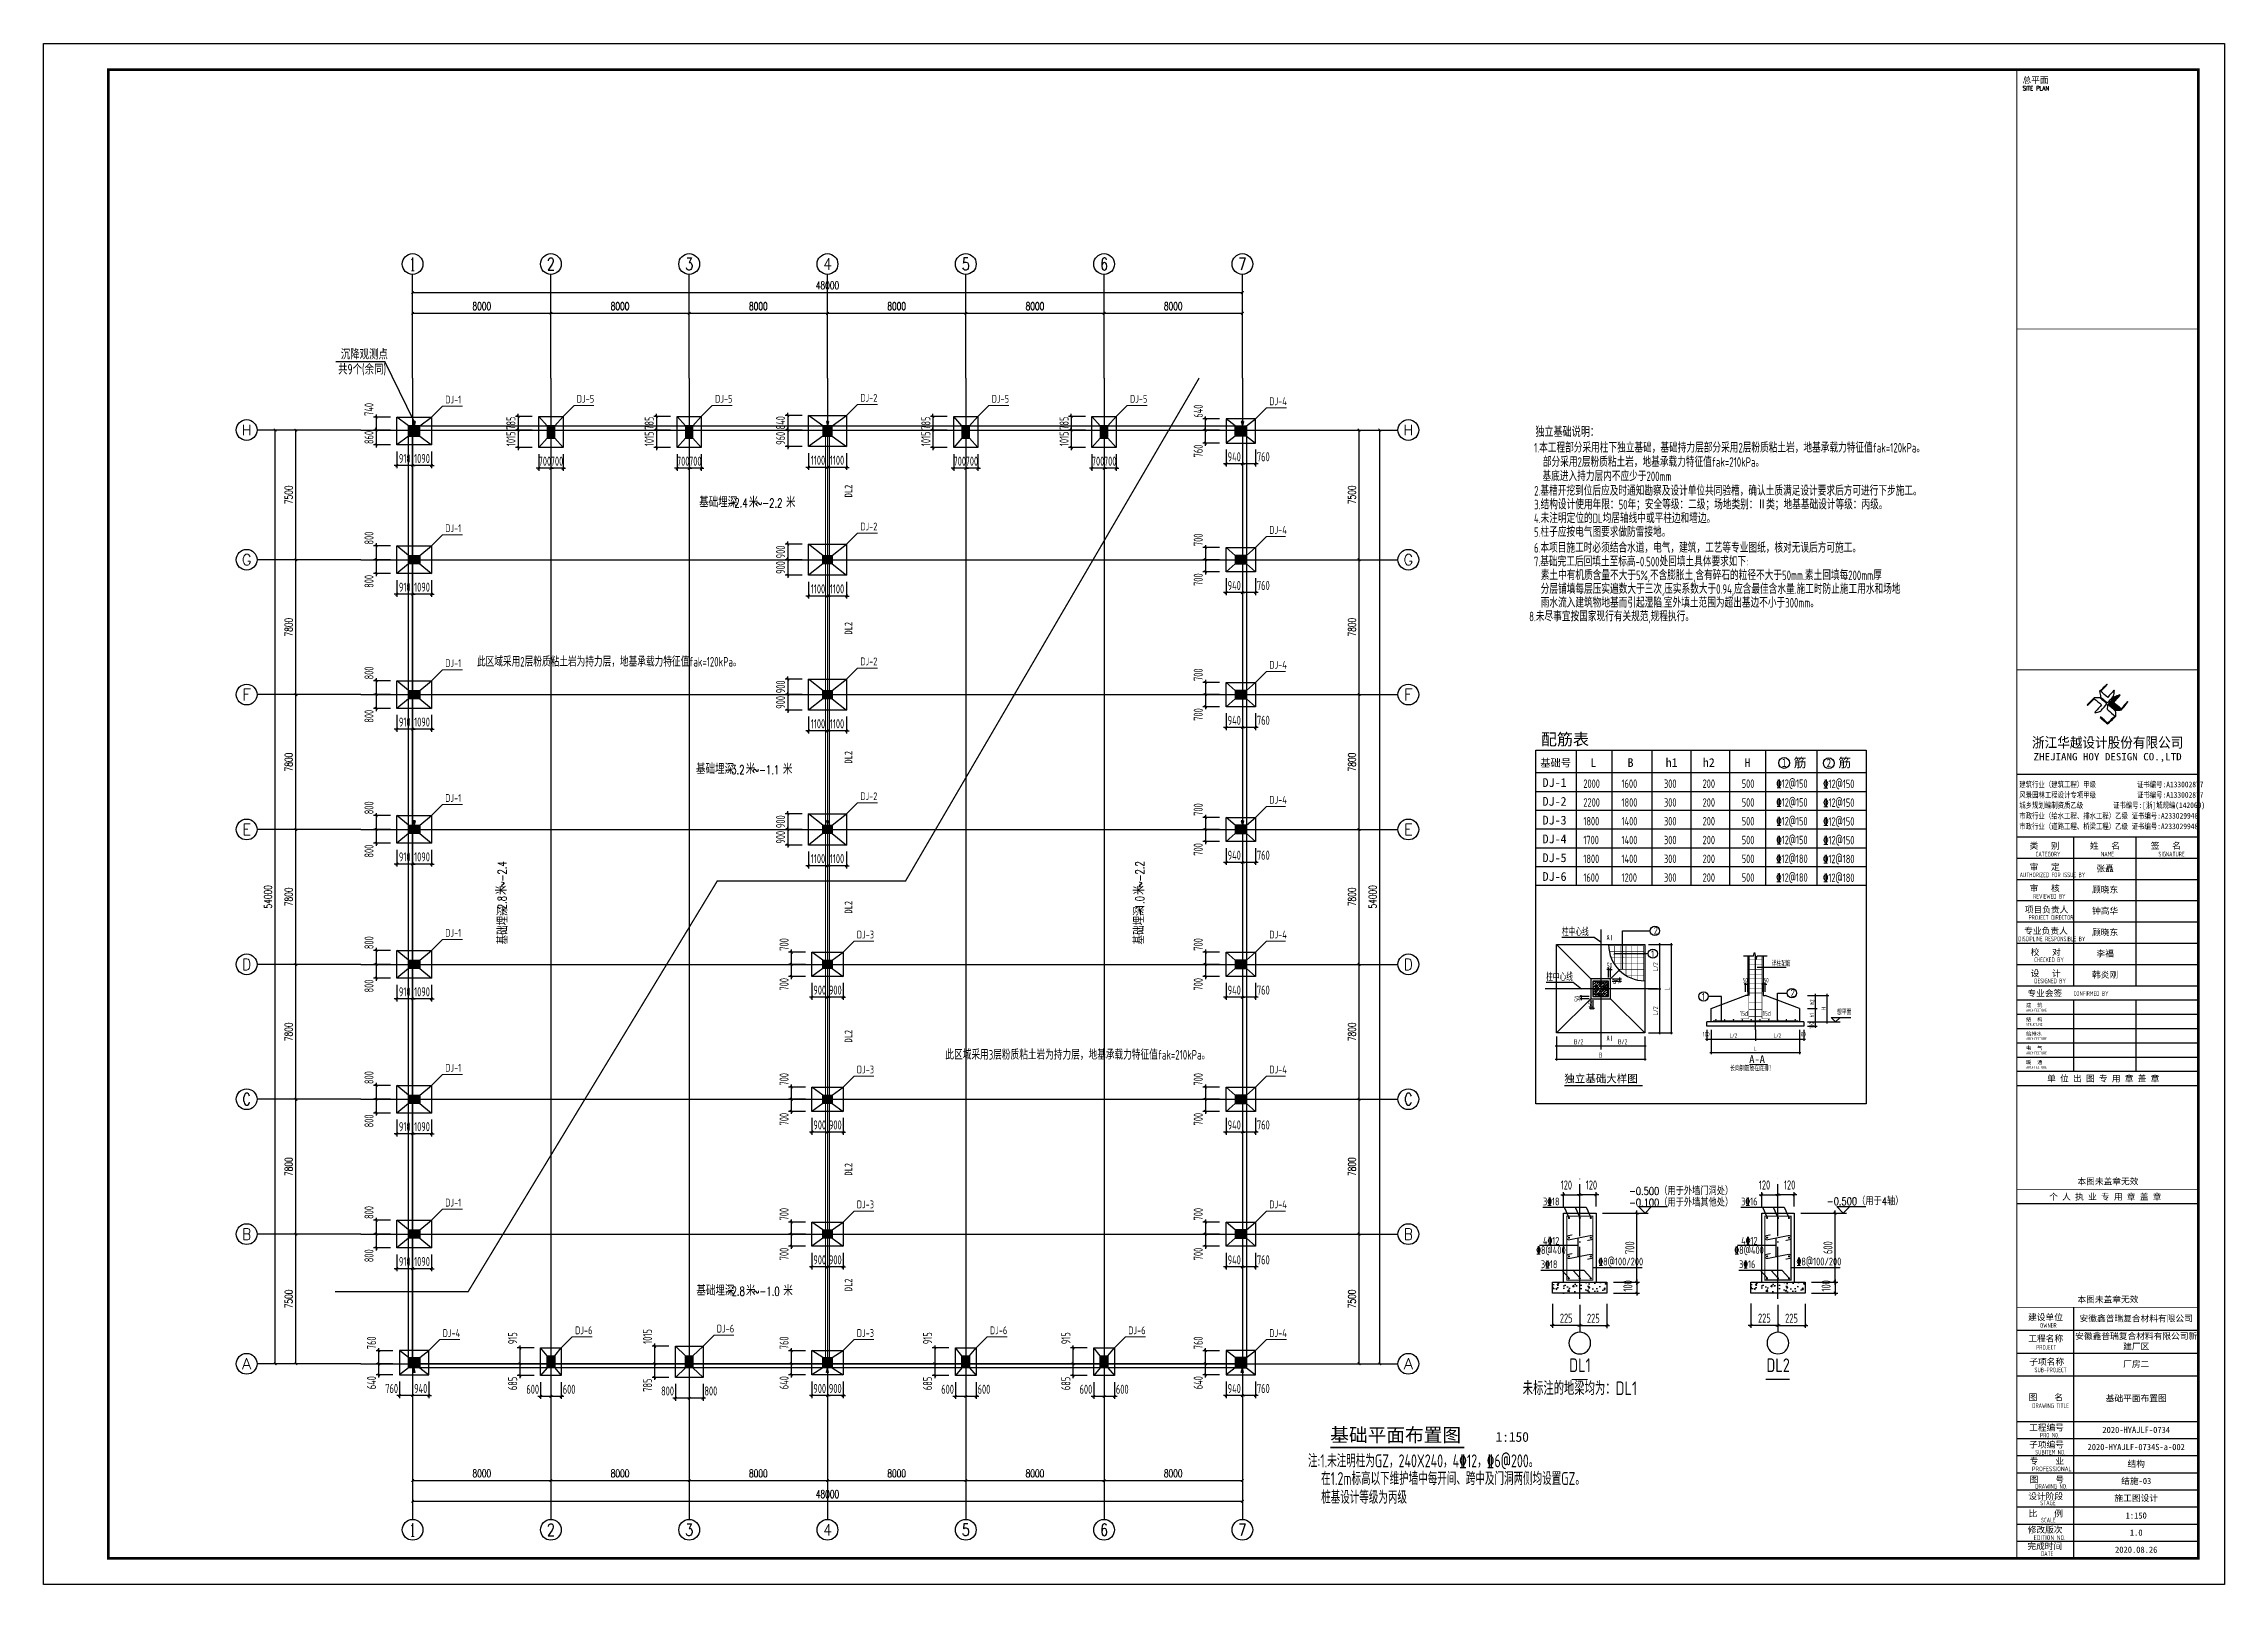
# Model space of a CAD drawing. Header units: millimetres. Extents: x 6950065 to 7140129, y 16284814 to 19754034.
# Drawn here: x 6955997 to 7082147, y 18913204 to 19002304 of the extents above; entities that cross this region are included whole.
import ezdxf
from ezdxf.enums import TextEntityAlignment as Align

# ---------------------------------------------------------------- set-up
doc = ezdxf.new("R2010")
doc.units = ezdxf.units.MM
doc.header["$LTSCALE"] = 1500
doc.header["$MEASUREMENT"] = 0
for name, pattern in [('94', [0]), ('DASH', [0.35, 0.25, -0.1]), ('DOTE', [2.42, 2, -0.2, 0.02, -0.2])]:
    doc.linetypes.add(name, pattern=pattern)
doc.layers.get('Defpoints').update_dxf_attribs({"color": 1})
for name, color, linetype in [('1', 7, 'Continuous'), ('3', 3, 'Continuous'), ('33', 2, 'Continuous'), ('3T_WOOD', 21, 'Continuous'), ('AXIS', 3, 'Continuous'), ('AXIS_TEXT', 7, 'Continuous'), ('COLU', 253, 'Continuous'), ('COLU_DE_DIM', 3, 'Continuous'), ('COLU_DIM', 3, 'Continuous'), ('COLU_HATCH', 251, 'Continuous'), ('C型钢', 6, 'Continuous'), ('dim', 7, 'Continuous'), ('DIM_SYMB', 165, 'Continuous'), ('DOTE', 250, 'DOTE'), ('HANDRAIL', 3, 'Continuous'), ('LZ_DIM', 3, 'Continuous'), ('LZ_HATCH', 253, 'Continuous'), ('LZ_LINE', 7, 'Continuous'), ('LZ_OTHER', 7, 'Continuous'), ('LZ_STEEL', 1, 'Continuous'), ('PUB_TEXT', 7, 'Continuous'), ('PUB_TITLE', 4, 'Continuous'), ('REIN', 1, 'Continuous'), ('TEXT', 7, 'Continuous'), ('THICK', 6, 'Continuous'), ('THIN', 7, 'Continuous'), ('TK', 4, 'Continuous'), ('变更内容', 7, 'Continuous'), ('搅拌桩', 136, 'Continuous'), ('梁__实线', 4, 'Continuous'), ('灰土垫层', 215, 'Continuous'), ('轴线__尺寸数字', 253, 'Continuous')]:
    doc.layers.add(name, color=color, linetype=linetype)
doc.layers.add('BEAM_CON', color=4, linetype='Continuous', lineweight=0)
doc.layers.add('COLU_NUM', color=7, linetype='Continuous', lineweight=0)
doc.styles.add('-宋体', font='', dxfattribs={"width": 0.8})
doc.styles.add('_HZTXT', font='txt.shx', dxfattribs={"width": 0.8, "bigfont": 'hztxt.shx'})
doc.styles.add('_TCH_AXIS', font='COMPLEX', dxfattribs={"bigfont": 'GBCBIG'})
doc.styles.add('_TCH_DIM', font='SIMPLEX', dxfattribs={"bigfont": 'GBCBIG'})
doc.styles.add('_TCH_DIM_T3', font='SIMPLEX', dxfattribs={"width": 0.705882, "bigfont": 'GBCBIG'})
doc.styles.add('_TCH_DYN', font='')
doc.styles.add('COMPLEX', font='COMPLEX')
doc.styles.add('HT', font='simhei.ttf', dxfattribs={"width": 0.7})
doc.styles.add('ROMANS', font='romans', dxfattribs={"width": 0.65, "height": 231.275})
doc.styles.add('TSSD_Dimension', font='Tssdeng.shx', dxfattribs={"width": 0.7, "bigfont": 'hztxt.shx'})
doc.styles.add('TSSD_Label', font='Tssdeng.shx', dxfattribs={"width": 0.7, "bigfont": 'hztxt.shx'})
doc.styles.add('TSSD_REIN', font='tssdeng.shx', dxfattribs={"width": 0.7, "bigfont": 'tssdchn.shx'})
doc.styles.add('图签宋体', font='', dxfattribs={"height": 300})
doc.styles.add('图签黑体', font='simhei.ttf', dxfattribs={"height": 550})
doc.styles.add('宋体', font='', dxfattribs={"width": 0.8})
doc.styles.add('黑体', font='simhei.ttf', dxfattribs={"width": 0.8})
doc.styles.get('-宋体').set_extended_font_data('SimSun')
doc.styles.get('_TCH_DYN').set_extended_font_data('SimSun')
doc.styles.get('图签宋体').set_extended_font_data('NSimSun')
doc.styles.get('宋体').set_extended_font_data('SimSun')
doc.dimstyles.new('_TCH_ARCH&&150', dxfattribs={"dimtxt": 446.25, "dimasz": 150, "dimexe": 375, "dimexo": 450, "dimgap": 189.375, "dimtad": 1, "dimdec": 0, "dimzin": 0, "dimdsep": 46, "dimtxsty": '_TCH_DIM_T3', "dimblk": 'ARCHTICK', "dimcen": 0.09, "dimclrt": 7, "dimazin": 2, "dimtfac": 1, "dimtdec": 0, "dimtix": 1, "dimtmove": 2, "dimatfit": 3, "dimfxl": 0, "dimtolj": 1, "dimtzin": 0, "dimarcsym": 0})
doc.dimstyles.new('TSSD_100_100', dxfattribs={"dimtxt": 300, "dimasz": 100, "dimexe": 100, "dimexo": 250, "dimgap": 100, "dimtad": 1, "dimdec": 0, "dimzin": 0, "dimdsep": 46, "dimtxsty": 'TSSD_Dimension', "dimblk": 'ARCHTICK', "dimblk1": 'ARCHTICK', "dimblk2": 'ARCHTICK', "dimcen": 0, "dimdle": 100, "dimclrt": 7, "dimadec": 0, "dimazin": 0, "dimtfac": 1, "dimtdec": 0, "dimtix": 1, "dimtmove": 2, "dimatfit": 3, "dimfxl": 0, "dimtolj": 1, "dimtzin": 0, "dimarcsym": 0})
doc.dimstyles.new('TSSD_150_150', dxfattribs={"dimtxt": 525, "dimasz": 150, "dimexe": 150, "dimexo": 375, "dimgap": 150, "dimtad": 1, "dimdec": 0, "dimzin": 0, "dimdsep": 46, "dimtxsty": 'TSSD_Dimension', "dimblk": 'ARCHTICK', "dimcen": 0, "dimdle": 150, "dimclrt": 7, "dimadec": 0, "dimazin": 0, "dimtfac": 1, "dimtdec": 0, "dimtix": 1, "dimtmove": 2, "dimatfit": 3, "dimfxl": 0, "dimtolj": 1, "dimtzin": 0, "dimarcsym": 0})
doc.dimstyles.new('TSSD_25_150', dxfattribs={"dimtxt": 525, "dimasz": 150, "dimexe": 150, "dimexo": 375, "dimgap": 150, "dimtad": 1, "dimdec": 0, "dimlfac": 0.166667, "dimzin": 0, "dimdsep": 46, "dimtxsty": 'TSSD_Dimension', "dimblk": 'ARCHTICK', "dimblk1": 'ARCHTICK', "dimblk2": 'ARCHTICK', "dimcen": 0, "dimdle": 150, "dimclrt": 7, "dimadec": 0, "dimazin": 0, "dimtfac": 1, "dimtdec": 0, "dimtix": 1, "dimtmove": 2, "dimatfit": 3, "dimfxl": 0, "dimtolj": 1, "dimtzin": 0, "dimarcsym": 0})

msp = doc.modelspace()

# ---------------------------------------------------------------- texts
at = {"layer": 'COLU_NUM', "style": 'TSSD_Label', "width": 0.7}
for s, p in [('DJ-1', (6979227.2, 18981494.6)), ('DJ-5', (6986837.2, 18981539.6)), ('DJ-5', (6994837.2, 18981539.6)), ('DJ-2', (7003237.2, 18981594.6)), ('DJ-5', (7010837.2, 18981539.6)), ('DJ-5', (7018837.2, 18981539.6)), ('DJ-4', (7026897.2, 18981394.6)), ('DJ-1', (6979227.2, 18974054.6)), ('DJ-2', (7003237.2, 18974154.6)), ('DJ-4', (7026897.2, 18973954.6)), ('DJ-1', (6979227.2, 18966254.6)), ('DJ-2', (7003237.2, 18966354.6)), ('DJ-4', (7026897.2, 18966154.6)), ('DJ-1', (6979227.2, 18958454.6)), ('DJ-2', (7003237.2, 18958554.6)), ('DJ-4', (7026897.2, 18958354.6)), ('DJ-1', (6979227.2, 18950654.6)), ('DJ-3', (7003037.2, 18950554.6)), ('DJ-4', (7026897.2, 18950554.6)), ('DJ-1', (6979227.2, 18942854.6)), ('DJ-3', (7003037.2, 18942754.6)), ('DJ-4', (7026897.2, 18942754.6)), ('DJ-1', (6979227.2, 18935054.6)), ('DJ-3', (7003037.2, 18934954.6)), ('DJ-4', (7026897.2, 18934954.6)), ('DJ-4', (6979077.2, 18927514.6)), ('DJ-6', (6986737.2, 18927669.6)), ('DJ-6', (6994937.2, 18927769.6)), ('DJ-3', (7003037.2, 18927514.6)), ('DJ-6', (7010737.2, 18927669.6)), ('DJ-6', (7018737.2, 18927669.6)), ('DJ-4', (7026897.2, 18927514.6))]:
    msp.add_text(s, height=450, dxfattribs=at).set_placement(p)
at = {"layer": 'COLU_NUM', "style": '黑体', "width": 0.8}
for p in [(7002777.5, 18976064.3), (7002777.5, 18968129.5), (7002777.5, 18960667.7), (7002777.5, 18951995.6), (7002777.5, 18944537.8), (7002777.5, 18936838.6), (7002777.5, 18930156.5)]:
    msp.add_text('DL2', height=450, rotation=90, dxfattribs=at).set_placement(p)
at = {"layer": 'DIM_SYMB', "color": 7, "style": '_TCH_DIM'}
for s, height, rotation, p in [('基础埋深', 612.77, 359.88345, (6993916.5, 18975492.2)), ('米', 612.8, 359.88345, (6996784.9, 18975486.4)), ('米', 612.8, 359.88345, (6998941.9, 18975482)), ('基础埋深', 612.77, 359.88345, (6993736.8, 18960065.3)), ('米', 612.8, 359.88345, (6996605.1, 18960059.5)), ('米', 612.8, 359.88345, (6998762.2, 18960055.1)), ('米', 612.8, 89.88345, (6982773.9, 18953074.5)), ('米', 612.8, 89.88345, (7019664.5, 18953074.5)), ('基础埋深', 612.77, 89.88345, (6982848.6, 18950206.2)), ('基础埋深', 612.77, 89.88345, (7019658.7, 18950206.2)), ('基础埋深', 612.77, 359.88345, (6993756.5, 18929903.7)), ('米', 612.8, 359.88345, (6996624.9, 18929897.9)), ('米', 612.8, 359.88345, (6998781.9, 18929893.5))]:
    msp.add_text(s, height=height, rotation=rotation, dxfattribs=at).set_placement(p)
at = {"layer": 'DIM_SYMB', "color": 7, "style": '_TCH_DIM', "width": 0.705882}
for s, rotation, p in [('-2.4', 359.88345, (6995550.6, 18975488.9)), ('~-2.2', 359.88345, (6997193.4, 18975485.5)), ('-3.2', 359.88345, (6995370.9, 18960062)), ('~-1.1', 359.88345, (6997013.7, 18960058.6)), ('~-2.4', 89.88345, (6982774.8, 18953483)), ('~-2.2', 89.88345, (7019665.3, 18953483)), ('-2.8', 89.88345, (6982771.4, 18951840.3)), ('-1.0', 89.88345, (7019662, 18951840.3)), ('-2.8', 359.88345, (6995390.6, 18929900.4)), ('~-1.0', 359.88345, (6997033.4, 18929897))]:
    msp.add_text(s, height=510, rotation=rotation, dxfattribs=at).set_placement(p)
at = {"layer": 'PUB_TEXT'}
for s, height, style, width, p in [('沉降观测点', 600, 'TSSD_REIN', 0.7, (6973186.1, 18984041.2)), ('共9个(余同)', 600, 'TSSD_REIN', 0.7, (6973029, 18983173.1)), ('1', 488.7, '-宋体', 0.8, (7056550.2, 18960478.4)), ('2', 488.7, '-宋体', 0.8, (7059135.3, 18960463)), ('3\x8418', 452.25, 'TSSD_REIN', 0.7, (7042730.5, 18935120.2)), ('3\x8416', 452.25, 'TSSD_REIN', 0.7, (7054193.5, 18935121.9)), ('\x848@400', 452.25, 'TSSD_REIN', 0.7, (7042341.6, 18932305.3)), ('4\x8412', 452.25, 'TSSD_REIN', 0.7, (7042730.5, 18932842.5)), ('\x848@400', 452.25, 'TSSD_REIN', 0.7, (7053804.6, 18932307.1)), ('4\x8412', 452.25, 'TSSD_REIN', 0.7, (7054193.5, 18932844.3)), ('3\x8418', 452.25, 'TSSD_REIN', 0.7, (7042607.5, 18931487.5)), ('\x848@100/200', 452.25, 'TSSD_REIN', 0.7, (7045938, 18931644.4)), ('3\x8416', 452.25, 'TSSD_REIN', 0.7, (7054070.5, 18931489.2)), ('\x848@100/200', 452.25, 'TSSD_REIN', 0.7, (7057401, 18931646.1))]:
    msp.add_text(s, height=height, dxfattribs=dict(at, style=style, width=width)).set_placement(p)
at = {"layer": 'PUB_TEXT', "style": '-宋体'}
for s, height, p in [('配筋表', 678.82, (7044001, 18962083.6)), ('基础号', 434.44, (7043466.8, 18960723.5)), ('筋', 543.1, (7057599.9, 18960734.5)), ('筋', 543.1, (7060185.1, 18960734.5))]:
    msp.add_text(s, height=height, dxfattribs=at).set_placement(p, align=Align.MIDDLE)
at = {"layer": 'PUB_TEXT'}
for s, height, style, p in [('L', 509.1, '-宋体', (7045474.2, 18960471.2)), ('B', 509.1, '-宋体', (7047621, 18960471.2)), ('h1', 509.11, '-宋体', (7049825.2, 18960471.2)), ('h2', 509.11, '-宋体', (7051975, 18960471.2)), ('H', 509.1, '-宋体', (7054386.3, 18960471.2)), ('DJ-1', 509.11, '-宋体', (7042708.6, 18959315.9)), ('DJ-2', 509.11, '-宋体', (7042708.6, 18958229.8)), ('DJ-3', 509.11, '-宋体', (7042708.6, 18957143.7)), ('DJ-4', 509.11, '-宋体', (7042708.6, 18956057.6)), ('DJ-5', 509.11, '-宋体', (7042708.6, 18954971.5)), ('DJ-6', 509.11, '-宋体', (7042708.6, 18953885.4)), ('基础平面布置图', 793.04, '_TCH_DYN', (7030422.6, 18921448.3)), ('1:150', 566.46, '_TCH_DYN', (7039988.7, 18921448.3))]:
    msp.add_text(s, height=height, dxfattribs=dict(at, style=style)).set_placement(p)
at = {"layer": 'PUB_TEXT', "linetype": 'Continuous', "style": 'TSSD_REIN', "width": 0.75}
for s, p in [('2000', (7045066.2, 18959263.8)), ('1600', (7047274.8, 18959263.8)), ('300', (7049729.7, 18959263.8)), ('200', (7051964.3, 18959263.8)), ('500', (7054227.1, 18959263.8)), ('2200', (7045066.2, 18958177.7)), ('1800', (7047274.8, 18958177.7)), ('300', (7049729.7, 18958177.7)), ('200', (7051964.3, 18958177.7)), ('500', (7054227.1, 18958177.7)), ('1800', (7045066.2, 18957091.6)), ('1400', (7047274.8, 18957091.6)), ('300', (7049729.7, 18957091.6)), ('200', (7051964.3, 18957091.6)), ('500', (7054227.1, 18957091.6)), ('1700', (7045066.2, 18956005.5)), ('1800', (7045066.2, 18954919.4)), ('1400', (7047274.8, 18956005.5)), ('1400', (7047274.8, 18954919.4)), ('300', (7049729.7, 18956005.5)), ('300', (7049729.7, 18954919.4)), ('200', (7051964.3, 18956005.5)), ('200', (7051964.3, 18954919.4)), ('500', (7054227.1, 18956005.5)), ('500', (7054227.1, 18954919.4)), ('1600', (7045066.2, 18953833.3)), ('1200', (7047274.8, 18953833.3)), ('300', (7049729.7, 18953833.3)), ('200', (7051964.3, 18953833.3)), ('500', (7054227.1, 18953833.3))]:
    msp.add_text(s, height=488.75, dxfattribs=at).set_placement(p)
for s, p in [('\x8412@150', (7057130.1, 18959515.2)), ('\x8412@150', (7059839.1, 18959500.2)), ('\x8412@150', (7057130.1, 18958429.1)), ('\x8412@150', (7059839.1, 18958414.1)), ('\x8412@150', (7057130.1, 18957343)), ('\x8412@150', (7057130.1, 18956256.8)), ('\x8412@150', (7059839.1, 18957328)), ('\x8412@150', (7059839.1, 18956241.9)), ('\x8412@180', (7057130.1, 18955170.7)), ('\x8412@180', (7059839.1, 18955155.8)), ('\x8412@180', (7057130.1, 18954084.6)), ('\x8412@180', (7059839.1, 18954069.7))]:
    msp.add_text(s, height=488.75, dxfattribs=at).set_placement(p, align=Align.MIDDLE)
at = {"layer": 'PUB_TEXT', "color": 7, "style": '_HZTXT', "width": 0.8}
for s, p in [('-0.500（用于外墙门洞处）', (7050721.6, 18936003.9)), ('-0.100（用于外墙其他处）', (7050721.6, 18935336.4)), ('-0.500（用于4轴）', (7061364.7, 18935413.4))]:
    msp.add_text(s, height=439.687, dxfattribs=at).set_placement(p, align=Align.MIDDLE)
at = {"layer": 'TEXT', "style": 'TSSD_REIN', "width": 0.8}
for s, height, p in [('DL1', 785.16, (7044869.2, 18925249.8, 5464.8)), ('DL2', 785.16, (7056332.2, 18925251.6, 5464.8)), ('未标注的地梁均为：DL1', 785.156, (7044869.2, 18923916.6, 5464.8))]:
    msp.add_text(s, height=height, dxfattribs=at).set_placement(p, align=Align.BOTTOM_CENTER)
at = {"layer": '变更内容', "color": 3, "linetype": 'Continuous', "style": '宋体', "width": 0.7}
msp.add_text('独立基础说明：', height=535.5, dxfattribs=at).set_placement((7042294.1, 18979615))
at = {"layer": '轴线__尺寸数字', "color": 6, "style": 'TSSD_REIN', "width": 0.7}
for s, p in [('1.本工程部分采用柱下独立基础，基础持力层部分采用2层粉质粘土岩，地基承载力特征值fak=120kPa。', (7042214.5, 18978658.5)), ('部分采用2层粉质粘土岩，地基承载力特征值fak=210kPa。', (7042723.3, 18977832.3)), ('7.基础完工后回填土至标高-0.500处回填土具体要求如下:', (7042208.8, 18972075.3)), ('此区域采用2层粉质粘土岩为持力层，地基承载力特征值fak=120kPa。', (6981064.7, 18966281.7)), ('此区域采用3层粉质粘土岩为持力层，地基承载力特征值fak=210kPa。', (7008162.2, 18943552.6))]:
    msp.add_text(s, height=550.8, rotation=0, dxfattribs=at).set_placement(p)
at = {"layer": '轴线__尺寸数字', "color": 2, "style": 'TSSD_REIN', "width": 0.7}
for s, p in [('2.基槽开挖到位后应及时通知勘察及设计单位共同验槽，确认土质满足设计要求后方可进行下步施工。', (7042223.3, 18976166.9)), ('基底进入持力层内不应少于200mm', (7042702.5, 18977010)), ('3.结构设计使用年限：50年；安全等级：二级；场地类别：Ⅱ类；地基基础设计等级：丙级。', (7042223.3, 18975373.3)), ('4.未注明定位的DL均居轴线中或平柱边和墙边。', (7042208.8, 18974577.7)), ('5.柱子应按电气图要求做防雷接地。', (7042208.8, 18973784.2)), ('6.本项目施工时必须结合水道，电气，建筑，工艺等专业图纸，核对无误后方可施工。', (7042208.8, 18972868.9)), ('素土中有机质含量不大于5%%%,不含膨胀土,含有碎石的粒径不大于50mm.素土回填每200mm厚', (7042598.4, 18971281.8)), ('分层铺填每层压实遍数大于三次,压实系数大于0.94,应含最佳含水量.施工时防止施工用水和场地', (7042598.4, 18970488.2)), ('8.未尽事宜按国家现行有关规范,规程执行。', (7041929.9, 18968901.1)), ('雨水流入建筑物地基而引起湿陷.室外填土范围为超出基边不小于300mm。', (7042598.4, 18969694.7))]:
    msp.add_text(s, height=550.8, rotation=0, dxfattribs=at).set_placement(p)
for s, p in [('注:1.未注明柱为GZ，240X240，4\x8412，\x846@200。', (7029135.6, 18919972.2)), ('在1.2m标高以下维护墙中每开间、跨中及门洞两侧均设置GZ。', (7029894.2, 18918948.7)), ('桩基设计等级为丙级', (7029900.2, 18917864.2))]:
    msp.add_text(s, height=750, dxfattribs=at).set_placement(p)

# ---------------------------------------------------------------- blocks, each defined once
blk = doc.blocks.new('jmv')
at = {"layer": 'COLU_HATCH'}
for points in [[(6319606, 18802030), (6320266, 18802030), (6320266, 18802630), (6319606, 18802630)], [(6327626, 18801920), (6328066, 18801920), (6328066, 18802630), (6327626, 18802630)], [(6335626, 18801920), (6336066, 18801920), (6336066, 18802630), (6335626, 18802630)], [(6343576, 18802030), (6344116, 18802030), (6344116, 18802630), (6343576, 18802630)], [(6351626, 18801920), (6352066, 18801920), (6352066, 18802630), (6351626, 18802630)], [(6359626, 18801920), (6360066, 18801920), (6360066, 18802630), (6359626, 18802630)], [(6368086, 18802030), (6367426, 18802030), (6367426, 18802630), (6368086, 18802630)], [(6319606, 18795130), (6320266, 18795130), (6320266, 18794650), (6319606, 18794650)], [(6343576, 18795130), (6344116, 18795130), (6344116, 18794650), (6343576, 18794650)], [(6368086, 18795130), (6367426, 18795130), (6367426, 18794650), (6368086, 18794650)], [(6319606, 18787330), (6320266, 18787330), (6320266, 18786850), (6319606, 18786850)], [(6343576, 18787330), (6344116, 18787330), (6344116, 18786850), (6343576, 18786850)], [(6368086, 18787330), (6367426, 18787330), (6367426, 18786850), (6368086, 18786850)], [(6319606, 18779530), (6320266, 18779530), (6320266, 18779050), (6319606, 18779050)], [(6343576, 18779530), (6344116, 18779530), (6344116, 18779050), (6343576, 18779050)], [(6368086, 18779530), (6367426, 18779530), (6367426, 18779050), (6368086, 18779050)], [(6319606, 18771730), (6320266, 18771730), (6320266, 18771250), (6319606, 18771250)], [(6343576, 18771730), (6344116, 18771730), (6344116, 18771250), (6343576, 18771250)], [(6368086, 18771730), (6367426, 18771730), (6367426, 18771250), (6368086, 18771250)], [(6319606, 18763930), (6320266, 18763930), (6320266, 18763450), (6319606, 18763450)], [(6343576, 18763930), (6344116, 18763930), (6344116, 18763450), (6343576, 18763450)], [(6368086, 18763930), (6367426, 18763930), (6367426, 18763450), (6368086, 18763450)], [(6319606, 18756130), (6320266, 18756130), (6320266, 18755650), (6319606, 18755650)], [(6343576, 18756130), (6344116, 18756130), (6344116, 18755650), (6343576, 18755650)], [(6368086, 18756130), (6367426, 18756130), (6367426, 18755650), (6368086, 18755650)], [(6319606, 18748750), (6320266, 18748750), (6320266, 18748150), (6319606, 18748150)], [(6327626, 18748860), (6328066, 18748860), (6328066, 18748150), (6327626, 18748150)], [(6335626, 18748860), (6336066, 18748860), (6336066, 18748150), (6335626, 18748150)], [(6343576, 18748750), (6344116, 18748750), (6344116, 18748150), (6343576, 18748150)], [(6351626, 18748860), (6352066, 18748860), (6352066, 18748150), (6351626, 18748150)], [(6359626, 18748860), (6360066, 18748860), (6360066, 18748150), (6359626, 18748150)], [(6368086, 18748750), (6367426, 18748750), (6367426, 18748150), (6368086, 18748150)]]:
    blk.add_hatch(color=256, dxfattribs=at).paths.add_polyline_path(points)
at = {"layer": 'COLU'}
for points in [[(6319606, 18802030), (6320266, 18802030), (6320266, 18802630), (6319606, 18802630)], [(6327626, 18801920), (6328066, 18801920), (6328066, 18802630), (6327626, 18802630)], [(6335626, 18801920), (6336066, 18801920), (6336066, 18802630), (6335626, 18802630)], [(6343576, 18802030), (6344116, 18802030), (6344116, 18802630), (6343576, 18802630)], [(6351626, 18801920), (6352066, 18801920), (6352066, 18802630), (6351626, 18802630)], [(6359626, 18801920), (6360066, 18801920), (6360066, 18802630), (6359626, 18802630)], [(6368086, 18802030), (6367426, 18802030), (6367426, 18802630), (6368086, 18802630)], [(6319606, 18795130), (6320266, 18795130), (6320266, 18794650), (6319606, 18794650)], [(6343576, 18795130), (6344116, 18795130), (6344116, 18794650), (6343576, 18794650)], [(6368086, 18795130), (6367426, 18795130), (6367426, 18794650), (6368086, 18794650)], [(6319606, 18787330), (6320266, 18787330), (6320266, 18786850), (6319606, 18786850)], [(6343576, 18787330), (6344116, 18787330), (6344116, 18786850), (6343576, 18786850)], [(6368086, 18787330), (6367426, 18787330), (6367426, 18786850), (6368086, 18786850)], [(6319606, 18779530), (6320266, 18779530), (6320266, 18779050), (6319606, 18779050)], [(6343576, 18779530), (6344116, 18779530), (6344116, 18779050), (6343576, 18779050)], [(6368086, 18779530), (6367426, 18779530), (6367426, 18779050), (6368086, 18779050)], [(6319606, 18771730), (6320266, 18771730), (6320266, 18771250), (6319606, 18771250)], [(6343576, 18771730), (6344116, 18771730), (6344116, 18771250), (6343576, 18771250)], [(6368086, 18771730), (6367426, 18771730), (6367426, 18771250), (6368086, 18771250)], [(6319606, 18763930), (6320266, 18763930), (6320266, 18763450), (6319606, 18763450)], [(6343576, 18763930), (6344116, 18763930), (6344116, 18763450), (6343576, 18763450)], [(6368086, 18763930), (6367426, 18763930), (6367426, 18763450), (6368086, 18763450)], [(6319606, 18756130), (6320266, 18756130), (6320266, 18755650), (6319606, 18755650)], [(6343576, 18756130), (6344116, 18756130), (6344116, 18755650), (6343576, 18755650)], [(6368086, 18756130), (6367426, 18756130), (6367426, 18755650), (6368086, 18755650)], [(6319606, 18748750), (6320266, 18748750), (6320266, 18748150), (6319606, 18748150)], [(6327626, 18748860), (6328066, 18748860), (6328066, 18748150), (6327626, 18748150)], [(6335626, 18748860), (6336066, 18748860), (6336066, 18748150), (6335626, 18748150)], [(6343576, 18748750), (6344116, 18748750), (6344116, 18748150), (6343576, 18748150)], [(6351626, 18748860), (6352066, 18748860), (6352066, 18748150), (6351626, 18748150)], [(6359626, 18748860), (6360066, 18748860), (6360066, 18748150), (6359626, 18748150)], [(6368086, 18748750), (6367426, 18748750), (6367426, 18748150), (6368086, 18748150)]]:
    blk.add_lwpolyline(points, close=True, dxfattribs=at)
blk = doc.blocks.new('_ArchTick')
at = {"color": 0, "linetype": 'ByBlock', "const_width": 0.4}
blk.add_lwpolyline([(-0.5, -0.5), (0.5, 0.5)], dxfattribs=at)
blk = doc.blocks.new('*D770')
at = {"layer": 'COLU_DIM', "color": 0, "lineweight": -2}
for p, q in [((6977342, 18970459), (6977192, 18970459)), ((6977342, 18971284), (6977342, 18970309)), ((6978432, 18970459), (6977342, 18970459)), ((6978432, 18971284), (6978432, 18970309)), ((6978432, 18970459), (6978582, 18970459))]:
    blk.add_line(p, q, dxfattribs=at)
at = {"layer": 'Defpoints', "color": 0}
for p in [(6977342, 18971659), (6977342, 18970459), (6978432, 18971659)]:
    blk.add_point(p, dxfattribs=at)
at = {"layer": 'COLU_DIM', "color": 0, "lineweight": -2, "xscale": 150, "yscale": 150, "zscale": 150}
blk.add_blockref('_ArchTick', (6977342, 18970459), dxfattribs=at)
at = {"layer": 'COLU_DIM', "color": 0, "lineweight": -2, "xscale": 150, "yscale": 150, "zscale": 150, "rotation": 180}
blk.add_blockref('_ArchTick', (6978432, 18970459), dxfattribs=at)
at = {"layer": 'COLU_DIM', "color": 7, "insert": (6977887, 18970872), "char_height": 525, "attachment_point": 5, "style": 'TSSD_Dimension'}
blk.add_mtext('\\A1;1090', dxfattribs=at)
blk = doc.blocks.new('*D771')
at = {"layer": 'COLU_DIM', "color": 0, "lineweight": -2}
for p, q in [((6976432, 18970459), (6976282, 18970459)), ((6976432, 18971284), (6976432, 18970309)), ((6977342, 18970459), (6976432, 18970459)), ((6977342, 18971284), (6977342, 18970309)), ((6977342, 18970459), (6977492, 18970459))]:
    blk.add_line(p, q, dxfattribs=at)
at = {"layer": 'Defpoints', "color": 0}
for p in [(6976432, 18971659), (6976432, 18970459), (6977342, 18971659)]:
    blk.add_point(p, dxfattribs=at)
at = {"layer": 'COLU_DIM', "color": 0, "lineweight": -2, "xscale": 150, "yscale": 150, "zscale": 150}
blk.add_blockref('_ArchTick', (6976432, 18970459), dxfattribs=at)
at = {"layer": 'COLU_DIM', "color": 0, "lineweight": -2, "xscale": 150, "yscale": 150, "zscale": 150, "rotation": 180}
blk.add_blockref('_ArchTick', (6977342, 18970459), dxfattribs=at)
at = {"layer": 'COLU_DIM', "color": 7, "insert": (6976887, 18970872), "char_height": 525, "attachment_point": 5, "style": 'TSSD_Dimension'}
blk.add_mtext('\\A1;910', dxfattribs=at)
blk = doc.blocks.new('*D772')
at = {"layer": 'COLU_DIM', "color": 0, "lineweight": -2}
for p, q in [((6976057, 18973259), (6975082, 18973259)), ((6975232, 18973409), (6975232, 18972309)), ((6976057, 18972459), (6975082, 18972459))]:
    blk.add_line(p, q, dxfattribs=at)
at = {"layer": 'Defpoints', "color": 0}
for p in [(6976432, 18973259), (6975232, 18972459), (6976432, 18972459)]:
    blk.add_point(p, dxfattribs=at)
at = {"layer": 'COLU_DIM', "color": 0, "lineweight": -2, "xscale": 150, "yscale": 150, "zscale": 150}
for p, rotation in [((6975232, 18973259), 90), ((6975232, 18972459), 270)]:
    blk.add_blockref('_ArchTick', p, dxfattribs=dict(at, rotation=rotation))
at = {"layer": 'COLU_DIM', "color": 7, "insert": (6974819, 18973711), "char_height": 525, "attachment_point": 5, "rotation": 90, "style": 'TSSD_Dimension'}
blk.add_mtext('\\A1;800', dxfattribs=at)
blk = doc.blocks.new('*D773')
at = {"layer": 'COLU_DIM', "color": 0, "lineweight": -2}
for p, q in [((6976057, 18972459), (6975082, 18972459)), ((6975232, 18972609), (6975232, 18971509)), ((6976057, 18971659), (6975082, 18971659))]:
    blk.add_line(p, q, dxfattribs=at)
at = {"layer": 'Defpoints', "color": 0}
for p in [(6976432, 18972459), (6975232, 18971659), (6976432, 18971659)]:
    blk.add_point(p, dxfattribs=at)
at = {"layer": 'COLU_DIM', "color": 0, "lineweight": -2, "xscale": 150, "yscale": 150, "zscale": 150}
for p, rotation in [((6975232, 18972459), 90), ((6975232, 18971659), 270)]:
    blk.add_blockref('_ArchTick', p, dxfattribs=dict(at, rotation=rotation))
at = {"layer": 'COLU_DIM', "color": 7, "insert": (6974819, 18971207), "char_height": 525, "attachment_point": 5, "rotation": 90, "style": 'TSSD_Dimension'}
blk.add_mtext('\\A1;800', dxfattribs=at)
blk = doc.blocks.new('*D774')
at = {"layer": 'COLU_DIM', "color": 0, "lineweight": -2}
for p, q in [((6977342, 18963484), (6977342, 18962509)), ((6978432, 18963484), (6978432, 18962509)), ((6977342, 18962659), (6977192, 18962659)), ((6978432, 18962659), (6977342, 18962659)), ((6978432, 18962659), (6978582, 18962659))]:
    blk.add_line(p, q, dxfattribs=at)
at = {"layer": 'Defpoints', "color": 0}
for p in [(6977342, 18963859), (6978432, 18963859), (6977342, 18962659)]:
    blk.add_point(p, dxfattribs=at)
at = {"layer": 'COLU_DIM', "color": 0, "lineweight": -2, "xscale": 150, "yscale": 150, "zscale": 150}
blk.add_blockref('_ArchTick', (6977342, 18962659), dxfattribs=at)
at = {"layer": 'COLU_DIM', "color": 0, "lineweight": -2, "xscale": 150, "yscale": 150, "zscale": 150, "rotation": 180}
blk.add_blockref('_ArchTick', (6978432, 18962659), dxfattribs=at)
at = {"layer": 'COLU_DIM', "color": 7, "insert": (6977887, 18963072), "char_height": 525, "attachment_point": 5, "style": 'TSSD_Dimension'}
blk.add_mtext('\\A1;1090', dxfattribs=at)
blk = doc.blocks.new('*D775')
at = {"layer": 'COLU_DIM', "color": 0, "lineweight": -2}
for p, q in [((6976432, 18963484), (6976432, 18962509)), ((6977342, 18963484), (6977342, 18962509)), ((6976432, 18962659), (6976282, 18962659)), ((6977342, 18962659), (6976432, 18962659)), ((6977342, 18962659), (6977492, 18962659))]:
    blk.add_line(p, q, dxfattribs=at)
at = {"layer": 'Defpoints', "color": 0}
for p in [(6976432, 18963859), (6977342, 18963859), (6976432, 18962659)]:
    blk.add_point(p, dxfattribs=at)
at = {"layer": 'COLU_DIM', "color": 0, "lineweight": -2, "xscale": 150, "yscale": 150, "zscale": 150}
blk.add_blockref('_ArchTick', (6976432, 18962659), dxfattribs=at)
at = {"layer": 'COLU_DIM', "color": 0, "lineweight": -2, "xscale": 150, "yscale": 150, "zscale": 150, "rotation": 180}
blk.add_blockref('_ArchTick', (6977342, 18962659), dxfattribs=at)
at = {"layer": 'COLU_DIM', "color": 7, "insert": (6976887, 18963072), "char_height": 525, "attachment_point": 5, "style": 'TSSD_Dimension'}
blk.add_mtext('\\A1;910', dxfattribs=at)
blk = doc.blocks.new('*D776')
at = {"layer": 'COLU_DIM', "color": 0, "lineweight": -2}
for p, q in [((6976057, 18965459), (6975082, 18965459)), ((6975232, 18965609), (6975232, 18964509)), ((6976057, 18964659), (6975082, 18964659))]:
    blk.add_line(p, q, dxfattribs=at)
at = {"layer": 'Defpoints', "color": 0}
for p in [(6976432, 18965459), (6975232, 18964659), (6976432, 18964659)]:
    blk.add_point(p, dxfattribs=at)
at = {"layer": 'COLU_DIM', "color": 0, "lineweight": -2, "xscale": 150, "yscale": 150, "zscale": 150}
for p, rotation in [((6975232, 18965459), 90), ((6975232, 18964659), 270)]:
    blk.add_blockref('_ArchTick', p, dxfattribs=dict(at, rotation=rotation))
at = {"layer": 'COLU_DIM', "color": 7, "insert": (6974819, 18965911), "char_height": 525, "attachment_point": 5, "rotation": 90, "style": 'TSSD_Dimension'}
blk.add_mtext('\\A1;800', dxfattribs=at)
blk = doc.blocks.new('*D777')
at = {"layer": 'COLU_DIM', "color": 0, "lineweight": -2}
for p, q in [((6976057, 18964659), (6975082, 18964659)), ((6975232, 18964809), (6975232, 18963709)), ((6976057, 18963859), (6975082, 18963859))]:
    blk.add_line(p, q, dxfattribs=at)
at = {"layer": 'Defpoints', "color": 0}
for p in [(6976432, 18964659), (6975232, 18963859), (6976432, 18963859)]:
    blk.add_point(p, dxfattribs=at)
at = {"layer": 'COLU_DIM', "color": 0, "lineweight": -2, "xscale": 150, "yscale": 150, "zscale": 150}
for p, rotation in [((6975232, 18964659), 90), ((6975232, 18963859), 270)]:
    blk.add_blockref('_ArchTick', p, dxfattribs=dict(at, rotation=rotation))
at = {"layer": 'COLU_DIM', "color": 7, "insert": (6974819, 18963407), "char_height": 525, "attachment_point": 5, "rotation": 90, "style": 'TSSD_Dimension'}
blk.add_mtext('\\A1;800', dxfattribs=at)
blk = doc.blocks.new('*D778')
at = {"layer": 'COLU_DIM', "color": 0, "lineweight": -2}
for p, q in [((6977342, 18955684), (6977342, 18954709)), ((6978432, 18955684), (6978432, 18954709)), ((6977342, 18954859), (6977192, 18954859)), ((6978432, 18954859), (6977342, 18954859)), ((6978432, 18954859), (6978582, 18954859))]:
    blk.add_line(p, q, dxfattribs=at)
at = {"layer": 'Defpoints', "color": 0}
for p in [(6977342, 18956059), (6978432, 18956059), (6977342, 18954859)]:
    blk.add_point(p, dxfattribs=at)
at = {"layer": 'COLU_DIM', "color": 0, "lineweight": -2, "xscale": 150, "yscale": 150, "zscale": 150}
blk.add_blockref('_ArchTick', (6977342, 18954859), dxfattribs=at)
at = {"layer": 'COLU_DIM', "color": 0, "lineweight": -2, "xscale": 150, "yscale": 150, "zscale": 150, "rotation": 180}
blk.add_blockref('_ArchTick', (6978432, 18954859), dxfattribs=at)
at = {"layer": 'COLU_DIM', "color": 7, "insert": (6977887, 18955272), "char_height": 525, "attachment_point": 5, "style": 'TSSD_Dimension'}
blk.add_mtext('\\A1;1090', dxfattribs=at)
blk = doc.blocks.new('*D779')
at = {"layer": 'COLU_DIM', "color": 0, "lineweight": -2}
for p, q in [((6976432, 18955684), (6976432, 18954709)), ((6977342, 18955684), (6977342, 18954709)), ((6976432, 18954859), (6976282, 18954859)), ((6977342, 18954859), (6976432, 18954859)), ((6977342, 18954859), (6977492, 18954859))]:
    blk.add_line(p, q, dxfattribs=at)
at = {"layer": 'Defpoints', "color": 0}
for p in [(6976432, 18956059), (6977342, 18956059), (6976432, 18954859)]:
    blk.add_point(p, dxfattribs=at)
at = {"layer": 'COLU_DIM', "color": 0, "lineweight": -2, "xscale": 150, "yscale": 150, "zscale": 150}
blk.add_blockref('_ArchTick', (6976432, 18954859), dxfattribs=at)
at = {"layer": 'COLU_DIM', "color": 0, "lineweight": -2, "xscale": 150, "yscale": 150, "zscale": 150, "rotation": 180}
blk.add_blockref('_ArchTick', (6977342, 18954859), dxfattribs=at)
at = {"layer": 'COLU_DIM', "color": 7, "insert": (6976887, 18955272), "char_height": 525, "attachment_point": 5, "style": 'TSSD_Dimension'}
blk.add_mtext('\\A1;910', dxfattribs=at)
blk = doc.blocks.new('*D780')
at = {"layer": 'COLU_DIM', "color": 0, "lineweight": -2}
for p, q in [((6976057, 18957659), (6975082, 18957659)), ((6976057, 18956859), (6975082, 18956859)), ((6975232, 18957809), (6975232, 18956709))]:
    blk.add_line(p, q, dxfattribs=at)
at = {"layer": 'Defpoints', "color": 0}
for p in [(6975232, 18956859), (6976432, 18957659), (6976432, 18956859)]:
    blk.add_point(p, dxfattribs=at)
at = {"layer": 'COLU_DIM', "color": 0, "lineweight": -2, "xscale": 150, "yscale": 150, "zscale": 150}
for p, rotation in [((6975232, 18957659), 90), ((6975232, 18956859), 270)]:
    blk.add_blockref('_ArchTick', p, dxfattribs=dict(at, rotation=rotation))
at = {"layer": 'COLU_DIM', "color": 7, "insert": (6974819, 18958111), "char_height": 525, "attachment_point": 5, "rotation": 90, "style": 'TSSD_Dimension'}
blk.add_mtext('\\A1;800', dxfattribs=at)
blk = doc.blocks.new('*D781')
at = {"layer": 'COLU_DIM', "color": 0, "lineweight": -2}
for p, q in [((6976057, 18956859), (6975082, 18956859)), ((6975232, 18957009), (6975232, 18955909)), ((6976057, 18956059), (6975082, 18956059))]:
    blk.add_line(p, q, dxfattribs=at)
at = {"layer": 'Defpoints', "color": 0}
for p in [(6976432, 18956859), (6975232, 18956059), (6976432, 18956059)]:
    blk.add_point(p, dxfattribs=at)
at = {"layer": 'COLU_DIM', "color": 0, "lineweight": -2, "xscale": 150, "yscale": 150, "zscale": 150}
for p, rotation in [((6975232, 18956859), 90), ((6975232, 18956059), 270)]:
    blk.add_blockref('_ArchTick', p, dxfattribs=dict(at, rotation=rotation))
at = {"layer": 'COLU_DIM', "color": 7, "insert": (6974819, 18955607), "char_height": 525, "attachment_point": 5, "rotation": 90, "style": 'TSSD_Dimension'}
blk.add_mtext('\\A1;800', dxfattribs=at)
blk = doc.blocks.new('*D782')
at = {"layer": 'COLU_DIM', "color": 0, "lineweight": -2}
for p, q in [((6977342, 18947884), (6977342, 18946909)), ((6978432, 18947884), (6978432, 18946909)), ((6977342, 18947059), (6977192, 18947059)), ((6978432, 18947059), (6977342, 18947059)), ((6978432, 18947059), (6978582, 18947059))]:
    blk.add_line(p, q, dxfattribs=at)
at = {"layer": 'Defpoints', "color": 0}
for p in [(6977342, 18948259), (6978432, 18948259), (6977342, 18947059)]:
    blk.add_point(p, dxfattribs=at)
at = {"layer": 'COLU_DIM', "color": 0, "lineweight": -2, "xscale": 150, "yscale": 150, "zscale": 150}
blk.add_blockref('_ArchTick', (6977342, 18947059), dxfattribs=at)
at = {"layer": 'COLU_DIM', "color": 0, "lineweight": -2, "xscale": 150, "yscale": 150, "zscale": 150, "rotation": 180}
blk.add_blockref('_ArchTick', (6978432, 18947059), dxfattribs=at)
at = {"layer": 'COLU_DIM', "color": 7, "insert": (6977887, 18947472), "char_height": 525, "attachment_point": 5, "style": 'TSSD_Dimension'}
blk.add_mtext('\\A1;1090', dxfattribs=at)
blk = doc.blocks.new('*D783')
at = {"layer": 'COLU_DIM', "color": 0, "lineweight": -2}
for p, q in [((6976432, 18947884), (6976432, 18946909)), ((6977342, 18947884), (6977342, 18946909)), ((6976432, 18947059), (6976282, 18947059)), ((6977342, 18947059), (6976432, 18947059)), ((6977342, 18947059), (6977492, 18947059))]:
    blk.add_line(p, q, dxfattribs=at)
at = {"layer": 'Defpoints', "color": 0}
for p in [(6976432, 18948259), (6977342, 18948259), (6976432, 18947059)]:
    blk.add_point(p, dxfattribs=at)
at = {"layer": 'COLU_DIM', "color": 0, "lineweight": -2, "xscale": 150, "yscale": 150, "zscale": 150}
blk.add_blockref('_ArchTick', (6976432, 18947059), dxfattribs=at)
at = {"layer": 'COLU_DIM', "color": 0, "lineweight": -2, "xscale": 150, "yscale": 150, "zscale": 150, "rotation": 180}
blk.add_blockref('_ArchTick', (6977342, 18947059), dxfattribs=at)
at = {"layer": 'COLU_DIM', "color": 7, "insert": (6976887, 18947472), "char_height": 525, "attachment_point": 5, "style": 'TSSD_Dimension'}
blk.add_mtext('\\A1;910', dxfattribs=at)
blk = doc.blocks.new('*D784')
at = {"layer": 'COLU_DIM', "color": 0, "lineweight": -2}
for p, q in [((6976057, 18949859), (6975082, 18949859)), ((6976057, 18949059), (6975082, 18949059)), ((6975232, 18950009), (6975232, 18948909))]:
    blk.add_line(p, q, dxfattribs=at)
at = {"layer": 'Defpoints', "color": 0}
for p in [(6975232, 18949059), (6976432, 18949859), (6976432, 18949059)]:
    blk.add_point(p, dxfattribs=at)
at = {"layer": 'COLU_DIM', "color": 0, "lineweight": -2, "xscale": 150, "yscale": 150, "zscale": 150}
for p, rotation in [((6975232, 18949859), 90), ((6975232, 18949059), 270)]:
    blk.add_blockref('_ArchTick', p, dxfattribs=dict(at, rotation=rotation))
at = {"layer": 'COLU_DIM', "color": 7, "insert": (6974819, 18950311), "char_height": 525, "attachment_point": 5, "rotation": 90, "style": 'TSSD_Dimension'}
blk.add_mtext('\\A1;800', dxfattribs=at)
blk = doc.blocks.new('*D785')
at = {"layer": 'COLU_DIM', "color": 0, "lineweight": -2}
for p, q in [((6976057, 18949059), (6975082, 18949059)), ((6975232, 18949209), (6975232, 18948109)), ((6976057, 18948259), (6975082, 18948259))]:
    blk.add_line(p, q, dxfattribs=at)
at = {"layer": 'Defpoints', "color": 0}
for p in [(6976432, 18949059), (6975232, 18948259), (6976432, 18948259)]:
    blk.add_point(p, dxfattribs=at)
at = {"layer": 'COLU_DIM', "color": 0, "lineweight": -2, "xscale": 150, "yscale": 150, "zscale": 150}
for p, rotation in [((6975232, 18949059), 90), ((6975232, 18948259), 270)]:
    blk.add_blockref('_ArchTick', p, dxfattribs=dict(at, rotation=rotation))
at = {"layer": 'COLU_DIM', "color": 7, "insert": (6974819, 18947807), "char_height": 525, "attachment_point": 5, "rotation": 90, "style": 'TSSD_Dimension'}
blk.add_mtext('\\A1;800', dxfattribs=at)
blk = doc.blocks.new('*D786')
at = {"layer": 'COLU_DIM', "color": 0, "lineweight": -2}
for p, q in [((6977342, 18939259), (6977192, 18939259)), ((6977342, 18940084), (6977342, 18939109)), ((6978432, 18939259), (6977342, 18939259)), ((6978432, 18940084), (6978432, 18939109)), ((6978432, 18939259), (6978582, 18939259))]:
    blk.add_line(p, q, dxfattribs=at)
at = {"layer": 'Defpoints', "color": 0}
for p in [(6977342, 18940459), (6978432, 18940459), (6977342, 18939259)]:
    blk.add_point(p, dxfattribs=at)
at = {"layer": 'COLU_DIM', "color": 0, "lineweight": -2, "xscale": 150, "yscale": 150, "zscale": 150}
blk.add_blockref('_ArchTick', (6977342, 18939259), dxfattribs=at)
at = {"layer": 'COLU_DIM', "color": 0, "lineweight": -2, "xscale": 150, "yscale": 150, "zscale": 150, "rotation": 180}
blk.add_blockref('_ArchTick', (6978432, 18939259), dxfattribs=at)
at = {"layer": 'COLU_DIM', "color": 7, "insert": (6977887, 18939672), "char_height": 525, "attachment_point": 5, "style": 'TSSD_Dimension'}
blk.add_mtext('\\A1;1090', dxfattribs=at)
blk = doc.blocks.new('*D787')
at = {"layer": 'COLU_DIM', "color": 0, "lineweight": -2}
for p, q in [((6976432, 18939259), (6976282, 18939259)), ((6976432, 18940084), (6976432, 18939109)), ((6977342, 18939259), (6976432, 18939259)), ((6977342, 18940084), (6977342, 18939109)), ((6977342, 18939259), (6977492, 18939259))]:
    blk.add_line(p, q, dxfattribs=at)
at = {"layer": 'Defpoints', "color": 0}
for p in [(6976432, 18940459), (6977342, 18940459), (6976432, 18939259)]:
    blk.add_point(p, dxfattribs=at)
at = {"layer": 'COLU_DIM', "color": 0, "lineweight": -2, "xscale": 150, "yscale": 150, "zscale": 150}
blk.add_blockref('_ArchTick', (6976432, 18939259), dxfattribs=at)
at = {"layer": 'COLU_DIM', "color": 0, "lineweight": -2, "xscale": 150, "yscale": 150, "zscale": 150, "rotation": 180}
blk.add_blockref('_ArchTick', (6977342, 18939259), dxfattribs=at)
at = {"layer": 'COLU_DIM', "color": 7, "insert": (6976887, 18939672), "char_height": 525, "attachment_point": 5, "style": 'TSSD_Dimension'}
blk.add_mtext('\\A1;910', dxfattribs=at)
blk = doc.blocks.new('*D788')
at = {"layer": 'COLU_DIM', "color": 0, "lineweight": -2}
for p, q in [((6976057, 18942059), (6975082, 18942059)), ((6975232, 18942209), (6975232, 18941109)), ((6976057, 18941259), (6975082, 18941259))]:
    blk.add_line(p, q, dxfattribs=at)
at = {"layer": 'Defpoints', "color": 0}
for p in [(6976432, 18942059), (6975232, 18941259), (6976432, 18941259)]:
    blk.add_point(p, dxfattribs=at)
at = {"layer": 'COLU_DIM', "color": 0, "lineweight": -2, "xscale": 150, "yscale": 150, "zscale": 150}
for p, rotation in [((6975232, 18942059), 90), ((6975232, 18941259), 270)]:
    blk.add_blockref('_ArchTick', p, dxfattribs=dict(at, rotation=rotation))
at = {"layer": 'COLU_DIM', "color": 7, "insert": (6974819, 18942511), "char_height": 525, "attachment_point": 5, "rotation": 90, "style": 'TSSD_Dimension'}
blk.add_mtext('\\A1;800', dxfattribs=at)
blk = doc.blocks.new('*D789')
at = {"layer": 'COLU_DIM', "color": 0, "lineweight": -2}
for p, q in [((6976057, 18941259), (6975082, 18941259)), ((6976057, 18940459), (6975082, 18940459)), ((6975232, 18941409), (6975232, 18940309))]:
    blk.add_line(p, q, dxfattribs=at)
at = {"layer": 'Defpoints', "color": 0}
for p in [(6975232, 18940459), (6976432, 18941259), (6976432, 18940459)]:
    blk.add_point(p, dxfattribs=at)
at = {"layer": 'COLU_DIM', "color": 0, "lineweight": -2, "xscale": 150, "yscale": 150, "zscale": 150}
for p, rotation in [((6975232, 18941259), 90), ((6975232, 18940459), 270)]:
    blk.add_blockref('_ArchTick', p, dxfattribs=dict(at, rotation=rotation))
at = {"layer": 'COLU_DIM', "color": 7, "insert": (6974819, 18940007), "char_height": 525, "attachment_point": 5, "rotation": 90, "style": 'TSSD_Dimension'}
blk.add_mtext('\\A1;800', dxfattribs=at)
blk = doc.blocks.new('*D790')
at = {"layer": 'COLU_DIM', "color": 0, "lineweight": -2}
for p, q in [((6977342, 18931459), (6977192, 18931459)), ((6977342, 18932284), (6977342, 18931309)), ((6978432, 18931459), (6977342, 18931459)), ((6978432, 18932284), (6978432, 18931309)), ((6978432, 18931459), (6978582, 18931459))]:
    blk.add_line(p, q, dxfattribs=at)
at = {"layer": 'Defpoints', "color": 0}
for p in [(6977342, 18932659), (6978432, 18932659), (6977342, 18931459)]:
    blk.add_point(p, dxfattribs=at)
at = {"layer": 'COLU_DIM', "color": 0, "lineweight": -2, "xscale": 150, "yscale": 150, "zscale": 150}
blk.add_blockref('_ArchTick', (6977342, 18931459), dxfattribs=at)
at = {"layer": 'COLU_DIM', "color": 0, "lineweight": -2, "xscale": 150, "yscale": 150, "zscale": 150, "rotation": 180}
blk.add_blockref('_ArchTick', (6978432, 18931459), dxfattribs=at)
at = {"layer": 'COLU_DIM', "color": 7, "insert": (6977887, 18931872), "char_height": 525, "attachment_point": 5, "style": 'TSSD_Dimension'}
blk.add_mtext('\\A1;1090', dxfattribs=at)
blk = doc.blocks.new('*D791')
at = {"layer": 'COLU_DIM', "color": 0, "lineweight": -2}
for p, q in [((6976432, 18931459), (6976282, 18931459)), ((6976432, 18932284), (6976432, 18931309)), ((6977342, 18931459), (6976432, 18931459)), ((6977342, 18932284), (6977342, 18931309)), ((6977342, 18931459), (6977492, 18931459))]:
    blk.add_line(p, q, dxfattribs=at)
at = {"layer": 'Defpoints', "color": 0}
for p in [(6976432, 18932659), (6977342, 18932659), (6976432, 18931459)]:
    blk.add_point(p, dxfattribs=at)
at = {"layer": 'COLU_DIM', "color": 0, "lineweight": -2, "xscale": 150, "yscale": 150, "zscale": 150}
blk.add_blockref('_ArchTick', (6976432, 18931459), dxfattribs=at)
at = {"layer": 'COLU_DIM', "color": 0, "lineweight": -2, "xscale": 150, "yscale": 150, "zscale": 150, "rotation": 180}
blk.add_blockref('_ArchTick', (6977342, 18931459), dxfattribs=at)
at = {"layer": 'COLU_DIM', "color": 7, "insert": (6976887, 18931872), "char_height": 525, "attachment_point": 5, "style": 'TSSD_Dimension'}
blk.add_mtext('\\A1;910', dxfattribs=at)
blk = doc.blocks.new('*D792')
at = {"layer": 'COLU_DIM', "color": 0, "lineweight": -2}
for p, q in [((6976057, 18934259), (6975082, 18934259)), ((6975232, 18934409), (6975232, 18933309)), ((6976057, 18933459), (6975082, 18933459))]:
    blk.add_line(p, q, dxfattribs=at)
at = {"layer": 'Defpoints', "color": 0}
for p in [(6976432, 18934259), (6975232, 18933459), (6976432, 18933459)]:
    blk.add_point(p, dxfattribs=at)
at = {"layer": 'COLU_DIM', "color": 0, "lineweight": -2, "xscale": 150, "yscale": 150, "zscale": 150}
for p, rotation in [((6975232, 18934259), 90), ((6975232, 18933459), 270)]:
    blk.add_blockref('_ArchTick', p, dxfattribs=dict(at, rotation=rotation))
at = {"layer": 'COLU_DIM', "color": 7, "insert": (6974819, 18934711), "char_height": 525, "attachment_point": 5, "rotation": 90, "style": 'TSSD_Dimension'}
blk.add_mtext('\\A1;800', dxfattribs=at)
blk = doc.blocks.new('*D793')
at = {"layer": 'COLU_DIM', "color": 0, "lineweight": -2}
for p, q in [((6976057, 18933459), (6975082, 18933459)), ((6976057, 18932659), (6975082, 18932659)), ((6975232, 18933609), (6975232, 18932509))]:
    blk.add_line(p, q, dxfattribs=at)
at = {"layer": 'Defpoints', "color": 0}
for p in [(6975232, 18932659), (6976432, 18933459), (6976432, 18932659)]:
    blk.add_point(p, dxfattribs=at)
at = {"layer": 'COLU_DIM', "color": 0, "lineweight": -2, "xscale": 150, "yscale": 150, "zscale": 150}
for p, rotation in [((6975232, 18933459), 90), ((6975232, 18932659), 270)]:
    blk.add_blockref('_ArchTick', p, dxfattribs=dict(at, rotation=rotation))
at = {"layer": 'COLU_DIM', "color": 7, "insert": (6974819, 18932207), "char_height": 525, "attachment_point": 5, "rotation": 90, "style": 'TSSD_Dimension'}
blk.add_mtext('\\A1;800', dxfattribs=at)
blk = doc.blocks.new('*D794')
at = {"layer": 'COLU_DIM', "color": 0, "lineweight": -2}
for p, q in [((7001342, 18971184), (7001342, 18970209)), ((7002442, 18971184), (7002442, 18970209)), ((7001342, 18970359), (7001192, 18970359)), ((7002442, 18970359), (7001342, 18970359)), ((7002442, 18970359), (7002592, 18970359))]:
    blk.add_line(p, q, dxfattribs=at)
at = {"layer": 'Defpoints', "color": 0}
for p in [(7001342, 18971559), (7002442, 18971559), (7001342, 18970359)]:
    blk.add_point(p, dxfattribs=at)
at = {"layer": 'COLU_DIM', "color": 0, "lineweight": -2, "xscale": 150, "yscale": 150, "zscale": 150}
blk.add_blockref('_ArchTick', (7001342, 18970359), dxfattribs=at)
at = {"layer": 'COLU_DIM', "color": 0, "lineweight": -2, "xscale": 150, "yscale": 150, "zscale": 150, "rotation": 180}
blk.add_blockref('_ArchTick', (7002442, 18970359), dxfattribs=at)
at = {"layer": 'COLU_DIM', "color": 7, "insert": (7001892, 18970772), "char_height": 525, "attachment_point": 5, "style": 'TSSD_Dimension'}
blk.add_mtext('\\A1;1100', dxfattribs=at)
blk = doc.blocks.new('*D795')
at = {"layer": 'COLU_DIM', "color": 0, "lineweight": -2}
for p, q in [((7000242, 18971184), (7000242, 18970209)), ((7001342, 18971184), (7001342, 18970209)), ((7000242, 18970359), (7000092, 18970359)), ((7001342, 18970359), (7000242, 18970359)), ((7001342, 18970359), (7001492, 18970359))]:
    blk.add_line(p, q, dxfattribs=at)
at = {"layer": 'Defpoints', "color": 0}
for p in [(7000242, 18971559), (7001342, 18971559), (7000242, 18970359)]:
    blk.add_point(p, dxfattribs=at)
at = {"layer": 'COLU_DIM', "color": 0, "lineweight": -2, "xscale": 150, "yscale": 150, "zscale": 150}
blk.add_blockref('_ArchTick', (7000242, 18970359), dxfattribs=at)
at = {"layer": 'COLU_DIM', "color": 0, "lineweight": -2, "xscale": 150, "yscale": 150, "zscale": 150, "rotation": 180}
blk.add_blockref('_ArchTick', (7001342, 18970359), dxfattribs=at)
at = {"layer": 'COLU_DIM', "color": 7, "insert": (7000792, 18970772), "char_height": 525, "attachment_point": 5, "style": 'TSSD_Dimension'}
blk.add_mtext('\\A1;1100', dxfattribs=at)
blk = doc.blocks.new('*D796')
at = {"layer": 'COLU_DIM', "color": 0, "lineweight": -2}
for p, q in [((6999867, 18973359), (6998892, 18973359)), ((6999042, 18973359), (6999042, 18973509)), ((6999042, 18973359), (6999042, 18972459)), ((6999867, 18972459), (6998892, 18972459)), ((6999042, 18972459), (6999042, 18972309))]:
    blk.add_line(p, q, dxfattribs=at)
at = {"layer": 'Defpoints', "color": 0}
for p in [(7000242, 18973359), (6999042, 18972459), (7000242, 18972459)]:
    blk.add_point(p, dxfattribs=at)
at = {"layer": 'COLU_DIM', "color": 0, "lineweight": -2, "xscale": 150, "yscale": 150, "zscale": 150}
for p, rotation in [((6999042, 18973359), 270), ((6999042, 18972459), 90)]:
    blk.add_blockref('_ArchTick', p, dxfattribs=dict(at, rotation=rotation))
at = {"layer": 'COLU_DIM', "color": 7, "insert": (6998629, 18972909), "char_height": 525, "attachment_point": 5, "rotation": 90, "style": 'TSSD_Dimension'}
blk.add_mtext('\\A1;900', dxfattribs=at)
blk = doc.blocks.new('*D797')
at = {"layer": 'COLU_DIM', "color": 0, "lineweight": -2}
for p, q in [((6999867, 18972459), (6998892, 18972459)), ((6999042, 18972459), (6999042, 18972609)), ((6999042, 18972459), (6999042, 18971559)), ((6999867, 18971559), (6998892, 18971559)), ((6999042, 18971559), (6999042, 18971409))]:
    blk.add_line(p, q, dxfattribs=at)
at = {"layer": 'Defpoints', "color": 0}
for p in [(7000242, 18972459), (6999042, 18971559), (7000242, 18971559)]:
    blk.add_point(p, dxfattribs=at)
at = {"layer": 'COLU_DIM', "color": 0, "lineweight": -2, "xscale": 150, "yscale": 150, "zscale": 150}
for p, rotation in [((6999042, 18972459), 270), ((6999042, 18971559), 90)]:
    blk.add_blockref('_ArchTick', p, dxfattribs=dict(at, rotation=rotation))
at = {"layer": 'COLU_DIM', "color": 7, "insert": (6998629, 18972009), "char_height": 525, "attachment_point": 5, "rotation": 90, "style": 'TSSD_Dimension'}
blk.add_mtext('\\A1;900', dxfattribs=at)
blk = doc.blocks.new('*D798')
at = {"layer": 'COLU_DIM', "color": 0, "lineweight": -2}
for p, q in [((7001342, 18963384), (7001342, 18962409)), ((7002442, 18963384), (7002442, 18962409)), ((7001342, 18962559), (7001192, 18962559)), ((7002442, 18962559), (7001342, 18962559)), ((7002442, 18962559), (7002592, 18962559))]:
    blk.add_line(p, q, dxfattribs=at)
at = {"layer": 'Defpoints', "color": 0}
for p in [(7001342, 18963759), (7002442, 18963759), (7001342, 18962559)]:
    blk.add_point(p, dxfattribs=at)
at = {"layer": 'COLU_DIM', "color": 0, "lineweight": -2, "xscale": 150, "yscale": 150, "zscale": 150}
blk.add_blockref('_ArchTick', (7001342, 18962559), dxfattribs=at)
at = {"layer": 'COLU_DIM', "color": 0, "lineweight": -2, "xscale": 150, "yscale": 150, "zscale": 150, "rotation": 180}
blk.add_blockref('_ArchTick', (7002442, 18962559), dxfattribs=at)
at = {"layer": 'COLU_DIM', "color": 7, "insert": (7001892, 18962972), "char_height": 525, "attachment_point": 5, "style": 'TSSD_Dimension'}
blk.add_mtext('\\A1;1100', dxfattribs=at)
blk = doc.blocks.new('*D799')
at = {"layer": 'COLU_DIM', "color": 0, "lineweight": -2}
for p, q in [((7000242, 18963384), (7000242, 18962409)), ((7001342, 18963384), (7001342, 18962409)), ((7000242, 18962559), (7000092, 18962559)), ((7001342, 18962559), (7000242, 18962559)), ((7001342, 18962559), (7001492, 18962559))]:
    blk.add_line(p, q, dxfattribs=at)
at = {"layer": 'Defpoints', "color": 0}
for p in [(7000242, 18963759), (7001342, 18963759), (7000242, 18962559)]:
    blk.add_point(p, dxfattribs=at)
at = {"layer": 'COLU_DIM', "color": 0, "lineweight": -2, "xscale": 150, "yscale": 150, "zscale": 150}
blk.add_blockref('_ArchTick', (7000242, 18962559), dxfattribs=at)
at = {"layer": 'COLU_DIM', "color": 0, "lineweight": -2, "xscale": 150, "yscale": 150, "zscale": 150, "rotation": 180}
blk.add_blockref('_ArchTick', (7001342, 18962559), dxfattribs=at)
at = {"layer": 'COLU_DIM', "color": 7, "insert": (7000792, 18962972), "char_height": 525, "attachment_point": 5, "style": 'TSSD_Dimension'}
blk.add_mtext('\\A1;1100', dxfattribs=at)
blk = doc.blocks.new('*D800')
at = {"layer": 'COLU_DIM', "color": 0, "lineweight": -2}
for p, q in [((6999867, 18965559), (6998892, 18965559)), ((6999042, 18965559), (6999042, 18965709)), ((6999042, 18965559), (6999042, 18964659)), ((6999867, 18964659), (6998892, 18964659)), ((6999042, 18964659), (6999042, 18964509))]:
    blk.add_line(p, q, dxfattribs=at)
at = {"layer": 'Defpoints', "color": 0}
for p in [(7000242, 18965559), (6999042, 18964659), (7000242, 18964659)]:
    blk.add_point(p, dxfattribs=at)
at = {"layer": 'COLU_DIM', "color": 0, "lineweight": -2, "xscale": 150, "yscale": 150, "zscale": 150}
for p, rotation in [((6999042, 18965559), 270), ((6999042, 18964659), 90)]:
    blk.add_blockref('_ArchTick', p, dxfattribs=dict(at, rotation=rotation))
at = {"layer": 'COLU_DIM', "color": 7, "insert": (6998629, 18965109), "char_height": 525, "attachment_point": 5, "rotation": 90, "style": 'TSSD_Dimension'}
blk.add_mtext('\\A1;900', dxfattribs=at)
blk = doc.blocks.new('*D801')
at = {"layer": 'COLU_DIM', "color": 0, "lineweight": -2}
for p, q in [((6999867, 18964659), (6998892, 18964659)), ((6999042, 18964659), (6999042, 18964809)), ((6999042, 18964659), (6999042, 18963759)), ((6999867, 18963759), (6998892, 18963759)), ((6999042, 18963759), (6999042, 18963609))]:
    blk.add_line(p, q, dxfattribs=at)
at = {"layer": 'Defpoints', "color": 0}
for p in [(7000242, 18964659), (6999042, 18963759), (7000242, 18963759)]:
    blk.add_point(p, dxfattribs=at)
at = {"layer": 'COLU_DIM', "color": 0, "lineweight": -2, "xscale": 150, "yscale": 150, "zscale": 150}
for p, rotation in [((6999042, 18964659), 270), ((6999042, 18963759), 90)]:
    blk.add_blockref('_ArchTick', p, dxfattribs=dict(at, rotation=rotation))
at = {"layer": 'COLU_DIM', "color": 7, "insert": (6998629, 18964209), "char_height": 525, "attachment_point": 5, "rotation": 90, "style": 'TSSD_Dimension'}
blk.add_mtext('\\A1;900', dxfattribs=at)
blk = doc.blocks.new('*D802')
at = {"layer": 'COLU_DIM', "color": 0, "lineweight": -2}
for p, q in [((7001342, 18955584), (7001342, 18954609)), ((7002442, 18955584), (7002442, 18954609)), ((7001342, 18954759), (7001192, 18954759)), ((7002442, 18954759), (7001342, 18954759)), ((7002442, 18954759), (7002592, 18954759))]:
    blk.add_line(p, q, dxfattribs=at)
at = {"layer": 'Defpoints', "color": 0}
for p in [(7001342, 18955959), (7002442, 18955959), (7001342, 18954759)]:
    blk.add_point(p, dxfattribs=at)
at = {"layer": 'COLU_DIM', "color": 0, "lineweight": -2, "xscale": 150, "yscale": 150, "zscale": 150}
blk.add_blockref('_ArchTick', (7001342, 18954759), dxfattribs=at)
at = {"layer": 'COLU_DIM', "color": 0, "lineweight": -2, "xscale": 150, "yscale": 150, "zscale": 150, "rotation": 180}
blk.add_blockref('_ArchTick', (7002442, 18954759), dxfattribs=at)
at = {"layer": 'COLU_DIM', "color": 7, "insert": (7001892, 18955172), "char_height": 525, "attachment_point": 5, "style": 'TSSD_Dimension'}
blk.add_mtext('\\A1;1100', dxfattribs=at)
blk = doc.blocks.new('*D803')
at = {"layer": 'COLU_DIM', "color": 0, "lineweight": -2}
for p, q in [((7000242, 18955584), (7000242, 18954609)), ((7001342, 18955584), (7001342, 18954609)), ((7000242, 18954759), (7000092, 18954759)), ((7001342, 18954759), (7000242, 18954759)), ((7001342, 18954759), (7001492, 18954759))]:
    blk.add_line(p, q, dxfattribs=at)
at = {"layer": 'Defpoints', "color": 0}
for p in [(7000242, 18955959), (7001342, 18955959), (7000242, 18954759)]:
    blk.add_point(p, dxfattribs=at)
at = {"layer": 'COLU_DIM', "color": 0, "lineweight": -2, "xscale": 150, "yscale": 150, "zscale": 150}
blk.add_blockref('_ArchTick', (7000242, 18954759), dxfattribs=at)
at = {"layer": 'COLU_DIM', "color": 0, "lineweight": -2, "xscale": 150, "yscale": 150, "zscale": 150, "rotation": 180}
blk.add_blockref('_ArchTick', (7001342, 18954759), dxfattribs=at)
at = {"layer": 'COLU_DIM', "color": 7, "insert": (7000792, 18955172), "char_height": 525, "attachment_point": 5, "style": 'TSSD_Dimension'}
blk.add_mtext('\\A1;1100', dxfattribs=at)
blk = doc.blocks.new('*D804')
at = {"layer": 'COLU_DIM', "color": 0, "lineweight": -2}
for p, q in [((6999042, 18957759), (6999042, 18957909)), ((6999867, 18957759), (6998892, 18957759)), ((6999867, 18956859), (6998892, 18956859)), ((6999042, 18957759), (6999042, 18956859)), ((6999042, 18956859), (6999042, 18956709))]:
    blk.add_line(p, q, dxfattribs=at)
at = {"layer": 'Defpoints', "color": 0}
for p in [(6999042, 18956859), (7000242, 18957759), (7000242, 18956859)]:
    blk.add_point(p, dxfattribs=at)
at = {"layer": 'COLU_DIM', "color": 0, "lineweight": -2, "xscale": 150, "yscale": 150, "zscale": 150}
for p, rotation in [((6999042, 18957759), 270), ((6999042, 18956859), 90)]:
    blk.add_blockref('_ArchTick', p, dxfattribs=dict(at, rotation=rotation))
at = {"layer": 'COLU_DIM', "color": 7, "insert": (6998629, 18957309), "char_height": 525, "attachment_point": 5, "rotation": 90, "style": 'TSSD_Dimension'}
blk.add_mtext('\\A1;900', dxfattribs=at)
blk = doc.blocks.new('*D805')
at = {"layer": 'COLU_DIM', "color": 0, "lineweight": -2}
for p, q in [((6999867, 18956859), (6998892, 18956859)), ((6999042, 18956859), (6999042, 18957009)), ((6999042, 18956859), (6999042, 18955959)), ((6999867, 18955959), (6998892, 18955959)), ((6999042, 18955959), (6999042, 18955809))]:
    blk.add_line(p, q, dxfattribs=at)
at = {"layer": 'Defpoints', "color": 0}
for p in [(7000242, 18956859), (6999042, 18955959), (7000242, 18955959)]:
    blk.add_point(p, dxfattribs=at)
at = {"layer": 'COLU_DIM', "color": 0, "lineweight": -2, "xscale": 150, "yscale": 150, "zscale": 150}
for p, rotation in [((6999042, 18956859), 270), ((6999042, 18955959), 90)]:
    blk.add_blockref('_ArchTick', p, dxfattribs=dict(at, rotation=rotation))
at = {"layer": 'COLU_DIM', "color": 7, "insert": (6998629, 18956409), "char_height": 525, "attachment_point": 5, "rotation": 90, "style": 'TSSD_Dimension'}
blk.add_mtext('\\A1;900', dxfattribs=at)
blk = doc.blocks.new('*D806')
at = {"layer": 'COLU_DIM', "color": 0, "lineweight": -2}
for p, q in [((7001342, 18947984), (7001342, 18947009)), ((7002242, 18947984), (7002242, 18947009)), ((7001342, 18947159), (7001192, 18947159)), ((7002242, 18947159), (7001342, 18947159)), ((7002242, 18947159), (7002392, 18947159))]:
    blk.add_line(p, q, dxfattribs=at)
at = {"layer": 'Defpoints', "color": 0}
for p in [(7001342, 18948359), (7002242, 18948359), (7001342, 18947159)]:
    blk.add_point(p, dxfattribs=at)
at = {"layer": 'COLU_DIM', "color": 0, "lineweight": -2, "xscale": 150, "yscale": 150, "zscale": 150}
blk.add_blockref('_ArchTick', (7001342, 18947159), dxfattribs=at)
at = {"layer": 'COLU_DIM', "color": 0, "lineweight": -2, "xscale": 150, "yscale": 150, "zscale": 150, "rotation": 180}
blk.add_blockref('_ArchTick', (7002242, 18947159), dxfattribs=at)
at = {"layer": 'COLU_DIM', "color": 7, "insert": (7001792, 18947572), "char_height": 525, "attachment_point": 5, "style": 'TSSD_Dimension'}
blk.add_mtext('\\A1;900', dxfattribs=at)
blk = doc.blocks.new('*D807')
at = {"layer": 'COLU_DIM', "color": 0, "lineweight": -2}
for p, q in [((7000442, 18947984), (7000442, 18947009)), ((7001342, 18947984), (7001342, 18947009)), ((7000442, 18947159), (7000292, 18947159)), ((7001342, 18947159), (7000442, 18947159)), ((7001342, 18947159), (7001492, 18947159))]:
    blk.add_line(p, q, dxfattribs=at)
at = {"layer": 'Defpoints', "color": 0}
for p in [(7000442, 18948359), (7001342, 18948359), (7000442, 18947159)]:
    blk.add_point(p, dxfattribs=at)
at = {"layer": 'COLU_DIM', "color": 0, "lineweight": -2, "xscale": 150, "yscale": 150, "zscale": 150}
blk.add_blockref('_ArchTick', (7000442, 18947159), dxfattribs=at)
at = {"layer": 'COLU_DIM', "color": 0, "lineweight": -2, "xscale": 150, "yscale": 150, "zscale": 150, "rotation": 180}
blk.add_blockref('_ArchTick', (7001342, 18947159), dxfattribs=at)
at = {"layer": 'COLU_DIM', "color": 7, "insert": (7000892, 18947572), "char_height": 525, "attachment_point": 5, "style": 'TSSD_Dimension'}
blk.add_mtext('\\A1;900', dxfattribs=at)
blk = doc.blocks.new('*D808')
at = {"layer": 'COLU_DIM', "color": 0, "lineweight": -2}
for p, q in [((7000067, 18949759), (6999092, 18949759)), ((7000067, 18949059), (6999092, 18949059)), ((6999242, 18949909), (6999242, 18948909))]:
    blk.add_line(p, q, dxfattribs=at)
at = {"layer": 'Defpoints', "color": 0}
for p in [(6999242, 18949059), (7000442, 18949759), (7000442, 18949059)]:
    blk.add_point(p, dxfattribs=at)
at = {"layer": 'COLU_DIM', "color": 0, "lineweight": -2, "xscale": 150, "yscale": 150, "zscale": 150}
for p, rotation in [((6999242, 18949759), 90), ((6999242, 18949059), 270)]:
    blk.add_blockref('_ArchTick', p, dxfattribs=dict(at, rotation=rotation))
at = {"layer": 'COLU_DIM', "color": 7, "insert": (6998829, 18950211), "char_height": 525, "attachment_point": 5, "rotation": 90, "style": 'TSSD_Dimension'}
blk.add_mtext('\\A1;700', dxfattribs=at)
blk = doc.blocks.new('*D809')
at = {"layer": 'COLU_DIM', "color": 0, "lineweight": -2}
for p, q in [((7000067, 18949059), (6999092, 18949059)), ((6999242, 18949209), (6999242, 18948209)), ((7000067, 18948359), (6999092, 18948359))]:
    blk.add_line(p, q, dxfattribs=at)
at = {"layer": 'Defpoints', "color": 0}
for p in [(7000442, 18949059), (6999242, 18948359), (7000442, 18948359)]:
    blk.add_point(p, dxfattribs=at)
at = {"layer": 'COLU_DIM', "color": 0, "lineweight": -2, "xscale": 150, "yscale": 150, "zscale": 150}
for p, rotation in [((6999242, 18949059), 90), ((6999242, 18948359), 270)]:
    blk.add_blockref('_ArchTick', p, dxfattribs=dict(at, rotation=rotation))
at = {"layer": 'COLU_DIM', "color": 7, "insert": (6998829, 18947907), "char_height": 525, "attachment_point": 5, "rotation": 90, "style": 'TSSD_Dimension'}
blk.add_mtext('\\A1;700', dxfattribs=at)
blk = doc.blocks.new('*D810')
at = {"layer": 'COLU_DIM', "color": 0, "lineweight": -2}
for p, q in [((7001342, 18940184), (7001342, 18939209)), ((7002242, 18940184), (7002242, 18939209)), ((7001342, 18939359), (7001192, 18939359)), ((7002242, 18939359), (7001342, 18939359)), ((7002242, 18939359), (7002392, 18939359))]:
    blk.add_line(p, q, dxfattribs=at)
at = {"layer": 'Defpoints', "color": 0}
for p in [(7001342, 18940559), (7002242, 18940559), (7001342, 18939359)]:
    blk.add_point(p, dxfattribs=at)
at = {"layer": 'COLU_DIM', "color": 0, "lineweight": -2, "xscale": 150, "yscale": 150, "zscale": 150}
blk.add_blockref('_ArchTick', (7001342, 18939359), dxfattribs=at)
at = {"layer": 'COLU_DIM', "color": 0, "lineweight": -2, "xscale": 150, "yscale": 150, "zscale": 150, "rotation": 180}
blk.add_blockref('_ArchTick', (7002242, 18939359), dxfattribs=at)
at = {"layer": 'COLU_DIM', "color": 7, "insert": (7001792, 18939772), "char_height": 525, "attachment_point": 5, "style": 'TSSD_Dimension'}
blk.add_mtext('\\A1;900', dxfattribs=at)
blk = doc.blocks.new('*D811')
at = {"layer": 'COLU_DIM', "color": 0, "lineweight": -2}
for p, q in [((7000442, 18940184), (7000442, 18939209)), ((7001342, 18940184), (7001342, 18939209)), ((7000442, 18939359), (7000292, 18939359)), ((7001342, 18939359), (7000442, 18939359)), ((7001342, 18939359), (7001492, 18939359))]:
    blk.add_line(p, q, dxfattribs=at)
at = {"layer": 'Defpoints', "color": 0}
for p in [(7000442, 18940559), (7001342, 18940559), (7000442, 18939359)]:
    blk.add_point(p, dxfattribs=at)
at = {"layer": 'COLU_DIM', "color": 0, "lineweight": -2, "xscale": 150, "yscale": 150, "zscale": 150}
blk.add_blockref('_ArchTick', (7000442, 18939359), dxfattribs=at)
at = {"layer": 'COLU_DIM', "color": 0, "lineweight": -2, "xscale": 150, "yscale": 150, "zscale": 150, "rotation": 180}
blk.add_blockref('_ArchTick', (7001342, 18939359), dxfattribs=at)
at = {"layer": 'COLU_DIM', "color": 7, "insert": (7000892, 18939772), "char_height": 525, "attachment_point": 5, "style": 'TSSD_Dimension'}
blk.add_mtext('\\A1;900', dxfattribs=at)
blk = doc.blocks.new('*D812')
at = {"layer": 'COLU_DIM', "color": 0, "lineweight": -2}
for p, q in [((7000067, 18941959), (6999092, 18941959)), ((6999242, 18942109), (6999242, 18941109)), ((7000067, 18941259), (6999092, 18941259))]:
    blk.add_line(p, q, dxfattribs=at)
at = {"layer": 'Defpoints', "color": 0}
for p in [(7000442, 18941959), (6999242, 18941259), (7000442, 18941259)]:
    blk.add_point(p, dxfattribs=at)
at = {"layer": 'COLU_DIM', "color": 0, "lineweight": -2, "xscale": 150, "yscale": 150, "zscale": 150}
for p, rotation in [((6999242, 18941959), 90), ((6999242, 18941259), 270)]:
    blk.add_blockref('_ArchTick', p, dxfattribs=dict(at, rotation=rotation))
at = {"layer": 'COLU_DIM', "color": 7, "insert": (6998829, 18942411), "char_height": 525, "attachment_point": 5, "rotation": 90, "style": 'TSSD_Dimension'}
blk.add_mtext('\\A1;700', dxfattribs=at)
blk = doc.blocks.new('*D813')
at = {"layer": 'COLU_DIM', "color": 0, "lineweight": -2}
for p, q in [((7000067, 18941259), (6999092, 18941259)), ((7000067, 18940559), (6999092, 18940559)), ((6999242, 18941409), (6999242, 18940409))]:
    blk.add_line(p, q, dxfattribs=at)
at = {"layer": 'Defpoints', "color": 0}
for p in [(6999242, 18940559), (7000442, 18941259), (7000442, 18940559)]:
    blk.add_point(p, dxfattribs=at)
at = {"layer": 'COLU_DIM', "color": 0, "lineweight": -2, "xscale": 150, "yscale": 150, "zscale": 150}
for p, rotation in [((6999242, 18941259), 90), ((6999242, 18940559), 270)]:
    blk.add_blockref('_ArchTick', p, dxfattribs=dict(at, rotation=rotation))
at = {"layer": 'COLU_DIM', "color": 7, "insert": (6998829, 18940107), "char_height": 525, "attachment_point": 5, "rotation": 90, "style": 'TSSD_Dimension'}
blk.add_mtext('\\A1;700', dxfattribs=at)
blk = doc.blocks.new('*D814')
at = {"layer": 'COLU_DIM', "color": 0, "lineweight": -2}
for p, q in [((7001342, 18931559), (7001192, 18931559)), ((7001342, 18932384), (7001342, 18931409)), ((7002242, 18931559), (7001342, 18931559)), ((7002242, 18932384), (7002242, 18931409)), ((7002242, 18931559), (7002392, 18931559))]:
    blk.add_line(p, q, dxfattribs=at)
at = {"layer": 'Defpoints', "color": 0}
for p in [(7001342, 18932759), (7002242, 18932759), (7001342, 18931559)]:
    blk.add_point(p, dxfattribs=at)
at = {"layer": 'COLU_DIM', "color": 0, "lineweight": -2, "xscale": 150, "yscale": 150, "zscale": 150}
blk.add_blockref('_ArchTick', (7001342, 18931559), dxfattribs=at)
at = {"layer": 'COLU_DIM', "color": 0, "lineweight": -2, "xscale": 150, "yscale": 150, "zscale": 150, "rotation": 180}
blk.add_blockref('_ArchTick', (7002242, 18931559), dxfattribs=at)
at = {"layer": 'COLU_DIM', "color": 7, "insert": (7001792, 18931972), "char_height": 525, "attachment_point": 5, "style": 'TSSD_Dimension'}
blk.add_mtext('\\A1;900', dxfattribs=at)
blk = doc.blocks.new('*D815')
at = {"layer": 'COLU_DIM', "color": 0, "lineweight": -2}
for p, q in [((7000442, 18931559), (7000292, 18931559)), ((7000442, 18932384), (7000442, 18931409)), ((7001342, 18931559), (7000442, 18931559)), ((7001342, 18932384), (7001342, 18931409)), ((7001342, 18931559), (7001492, 18931559))]:
    blk.add_line(p, q, dxfattribs=at)
at = {"layer": 'Defpoints', "color": 0}
for p in [(7000442, 18932759), (7001342, 18932759), (7000442, 18931559)]:
    blk.add_point(p, dxfattribs=at)
at = {"layer": 'COLU_DIM', "color": 0, "lineweight": -2, "xscale": 150, "yscale": 150, "zscale": 150}
blk.add_blockref('_ArchTick', (7000442, 18931559), dxfattribs=at)
at = {"layer": 'COLU_DIM', "color": 0, "lineweight": -2, "xscale": 150, "yscale": 150, "zscale": 150, "rotation": 180}
blk.add_blockref('_ArchTick', (7001342, 18931559), dxfattribs=at)
at = {"layer": 'COLU_DIM', "color": 7, "insert": (7000892, 18931972), "char_height": 525, "attachment_point": 5, "style": 'TSSD_Dimension'}
blk.add_mtext('\\A1;900', dxfattribs=at)
blk = doc.blocks.new('*D816')
at = {"layer": 'COLU_DIM', "color": 0, "lineweight": -2}
for p, q in [((7000067, 18934159), (6999092, 18934159)), ((6999242, 18934309), (6999242, 18933309)), ((7000067, 18933459), (6999092, 18933459))]:
    blk.add_line(p, q, dxfattribs=at)
at = {"layer": 'Defpoints', "color": 0}
for p in [(7000442, 18934159), (6999242, 18933459), (7000442, 18933459)]:
    blk.add_point(p, dxfattribs=at)
at = {"layer": 'COLU_DIM', "color": 0, "lineweight": -2, "xscale": 150, "yscale": 150, "zscale": 150}
for p, rotation in [((6999242, 18934159), 90), ((6999242, 18933459), 270)]:
    blk.add_blockref('_ArchTick', p, dxfattribs=dict(at, rotation=rotation))
at = {"layer": 'COLU_DIM', "color": 7, "insert": (6998829, 18934611), "char_height": 525, "attachment_point": 5, "rotation": 90, "style": 'TSSD_Dimension'}
blk.add_mtext('\\A1;700', dxfattribs=at)
blk = doc.blocks.new('*D817')
at = {"layer": 'COLU_DIM', "color": 0, "lineweight": -2}
for p, q in [((7000067, 18933459), (6999092, 18933459)), ((7000067, 18932759), (6999092, 18932759)), ((6999242, 18933609), (6999242, 18932609))]:
    blk.add_line(p, q, dxfattribs=at)
at = {"layer": 'Defpoints', "color": 0}
for p in [(6999242, 18932759), (7000442, 18933459), (7000442, 18932759)]:
    blk.add_point(p, dxfattribs=at)
at = {"layer": 'COLU_DIM', "color": 0, "lineweight": -2, "xscale": 150, "yscale": 150, "zscale": 150}
for p, rotation in [((6999242, 18933459), 90), ((6999242, 18932759), 270)]:
    blk.add_blockref('_ArchTick', p, dxfattribs=dict(at, rotation=rotation))
at = {"layer": 'COLU_DIM', "color": 7, "insert": (6998829, 18932307), "char_height": 525, "attachment_point": 5, "rotation": 90, "style": 'TSSD_Dimension'}
blk.add_mtext('\\A1;700', dxfattribs=at)
blk = doc.blocks.new('*D1315')
at = {"layer": 'COLU_DIM', "color": 0, "lineweight": -2}
for p, q in [((7026252, 18970559), (7025192, 18970559)), ((7025342, 18971384), (7025342, 18970409)), ((7026102, 18971384), (7026102, 18970409))]:
    blk.add_line(p, q, dxfattribs=at)
at = {"layer": 'Defpoints', "color": 0}
for p in [(7025342, 18971759), (7026102, 18971759), (7025342, 18970559)]:
    blk.add_point(p, dxfattribs=at)
at = {"layer": 'COLU_DIM', "color": 0, "lineweight": -2, "xscale": 150, "yscale": 150, "zscale": 150, "rotation": 180}
blk.add_blockref('_ArchTick', (7025342, 18970559), dxfattribs=at)
at = {"layer": 'COLU_DIM', "color": 0, "lineweight": -2, "xscale": 150, "yscale": 150, "zscale": 150}
blk.add_blockref('_ArchTick', (7026102, 18970559), dxfattribs=at)
at = {"layer": 'COLU_DIM', "color": 7, "insert": (7026553, 18970972), "char_height": 525, "attachment_point": 5, "style": 'TSSD_Dimension'}
blk.add_mtext('\\A1;760', dxfattribs=at)
blk = doc.blocks.new('*D1316')
at = {"layer": 'COLU_DIM', "color": 0, "lineweight": -2}
for p, q in [((7024402, 18970559), (7024252, 18970559)), ((7024402, 18971384), (7024402, 18970409)), ((7025342, 18970559), (7024402, 18970559)), ((7025342, 18971384), (7025342, 18970409)), ((7025342, 18970559), (7025492, 18970559))]:
    blk.add_line(p, q, dxfattribs=at)
at = {"layer": 'Defpoints', "color": 0}
for p in [(7024402, 18971759), (7025342, 18971759), (7024402, 18970559)]:
    blk.add_point(p, dxfattribs=at)
at = {"layer": 'COLU_DIM', "color": 0, "lineweight": -2, "xscale": 150, "yscale": 150, "zscale": 150}
blk.add_blockref('_ArchTick', (7024402, 18970559), dxfattribs=at)
at = {"layer": 'COLU_DIM', "color": 0, "lineweight": -2, "xscale": 150, "yscale": 150, "zscale": 150, "rotation": 180}
blk.add_blockref('_ArchTick', (7025342, 18970559), dxfattribs=at)
at = {"layer": 'COLU_DIM', "color": 7, "insert": (7024872, 18970972), "char_height": 525, "attachment_point": 5, "style": 'TSSD_Dimension'}
blk.add_mtext('\\A1;940', dxfattribs=at)
blk = doc.blocks.new('*D1317')
at = {"layer": 'COLU_DIM', "color": 0, "lineweight": -2}
for p, q in [((7024027, 18973159), (7023052, 18973159)), ((7023202, 18973309), (7023202, 18972309)), ((7024027, 18972459), (7023052, 18972459))]:
    blk.add_line(p, q, dxfattribs=at)
at = {"layer": 'Defpoints', "color": 0}
for p in [(7024402, 18973159), (7023202, 18972459), (7024402, 18972459)]:
    blk.add_point(p, dxfattribs=at)
at = {"layer": 'COLU_DIM', "color": 0, "lineweight": -2, "xscale": 150, "yscale": 150, "zscale": 150}
for p, rotation in [((7023202, 18973159), 90), ((7023202, 18972459), 270)]:
    blk.add_blockref('_ArchTick', p, dxfattribs=dict(at, rotation=rotation))
at = {"layer": 'COLU_DIM', "color": 7, "insert": (7022789, 18973611), "char_height": 525, "attachment_point": 5, "rotation": 90, "style": 'TSSD_Dimension'}
blk.add_mtext('\\A1;700', dxfattribs=at)
blk = doc.blocks.new('*D1318')
at = {"layer": 'COLU_DIM', "color": 0, "lineweight": -2}
for p, q in [((7024027, 18972459), (7023052, 18972459)), ((7024027, 18971759), (7023052, 18971759)), ((7023202, 18972609), (7023202, 18971609))]:
    blk.add_line(p, q, dxfattribs=at)
at = {"layer": 'Defpoints', "color": 0}
for p in [(7023202, 18971759), (7024402, 18972459), (7024402, 18971759)]:
    blk.add_point(p, dxfattribs=at)
at = {"layer": 'COLU_DIM', "color": 0, "lineweight": -2, "xscale": 150, "yscale": 150, "zscale": 150}
for p, rotation in [((7023202, 18972459), 90), ((7023202, 18971759), 270)]:
    blk.add_blockref('_ArchTick', p, dxfattribs=dict(at, rotation=rotation))
at = {"layer": 'COLU_DIM', "color": 7, "insert": (7022789, 18971307), "char_height": 525, "attachment_point": 5, "rotation": 90, "style": 'TSSD_Dimension'}
blk.add_mtext('\\A1;700', dxfattribs=at)
blk = doc.blocks.new('*D818')
at = {"layer": 'COLU_DIM', "color": 0, "lineweight": -2}
for p, q in [((7001342, 18924119), (7001192, 18924119)), ((7001342, 18924944), (7001342, 18923969)), ((7002242, 18924119), (7001342, 18924119)), ((7002242, 18924944), (7002242, 18923969)), ((7002242, 18924119), (7002392, 18924119))]:
    blk.add_line(p, q, dxfattribs=at)
at = {"layer": 'Defpoints', "color": 0}
for p in [(7001342, 18925319), (7002242, 18925319), (7001342, 18924119)]:
    blk.add_point(p, dxfattribs=at)
at = {"layer": 'COLU_DIM', "color": 0, "lineweight": -2, "xscale": 150, "yscale": 150, "zscale": 150}
blk.add_blockref('_ArchTick', (7001342, 18924119), dxfattribs=at)
at = {"layer": 'COLU_DIM', "color": 0, "lineweight": -2, "xscale": 150, "yscale": 150, "zscale": 150, "rotation": 180}
blk.add_blockref('_ArchTick', (7002242, 18924119), dxfattribs=at)
at = {"layer": 'COLU_DIM', "color": 7, "insert": (7001792, 18924532), "char_height": 525, "attachment_point": 5, "style": 'TSSD_Dimension'}
blk.add_mtext('\\A1;900', dxfattribs=at)
blk = doc.blocks.new('*D819')
at = {"layer": 'COLU_DIM', "color": 0, "lineweight": -2}
for p, q in [((7000442, 18924119), (7000292, 18924119)), ((7000442, 18924944), (7000442, 18923969)), ((7001342, 18924119), (7000442, 18924119)), ((7001342, 18924944), (7001342, 18923969)), ((7001342, 18924119), (7001492, 18924119))]:
    blk.add_line(p, q, dxfattribs=at)
at = {"layer": 'Defpoints', "color": 0}
for p in [(7000442, 18925319), (7001342, 18925319), (7000442, 18924119)]:
    blk.add_point(p, dxfattribs=at)
at = {"layer": 'COLU_DIM', "color": 0, "lineweight": -2, "xscale": 150, "yscale": 150, "zscale": 150}
blk.add_blockref('_ArchTick', (7000442, 18924119), dxfattribs=at)
at = {"layer": 'COLU_DIM', "color": 0, "lineweight": -2, "xscale": 150, "yscale": 150, "zscale": 150, "rotation": 180}
blk.add_blockref('_ArchTick', (7001342, 18924119), dxfattribs=at)
at = {"layer": 'COLU_DIM', "color": 7, "insert": (7000892, 18924532), "char_height": 525, "attachment_point": 5, "style": 'TSSD_Dimension'}
blk.add_mtext('\\A1;900', dxfattribs=at)
blk = doc.blocks.new('*D820')
at = {"layer": 'COLU_DIM', "color": 0, "lineweight": -2}
for p, q in [((7000067, 18926719), (6999092, 18926719)), ((6999242, 18926869), (6999242, 18925809)), ((7000067, 18925959), (6999092, 18925959))]:
    blk.add_line(p, q, dxfattribs=at)
at = {"layer": 'Defpoints', "color": 0}
for p in [(7000442, 18926719), (6999242, 18925959), (7000442, 18925959)]:
    blk.add_point(p, dxfattribs=at)
at = {"layer": 'COLU_DIM', "color": 0, "lineweight": -2, "xscale": 150, "yscale": 150, "zscale": 150}
for p, rotation in [((6999242, 18926719), 90), ((6999242, 18925959), 270)]:
    blk.add_blockref('_ArchTick', p, dxfattribs=dict(at, rotation=rotation))
at = {"layer": 'COLU_DIM', "color": 7, "insert": (6998829, 18927171), "char_height": 525, "attachment_point": 5, "rotation": 90, "style": 'TSSD_Dimension'}
blk.add_mtext('\\A1;760', dxfattribs=at)
blk = doc.blocks.new('*D821')
at = {"layer": 'COLU_DIM', "color": 0, "lineweight": -2}
for p, q in [((7000067, 18925959), (6999092, 18925959)), ((7000067, 18925319), (6999092, 18925319)), ((6999242, 18926109), (6999242, 18925169))]:
    blk.add_line(p, q, dxfattribs=at)
at = {"layer": 'Defpoints', "color": 0}
for p in [(6999242, 18925319), (7000442, 18925959), (7000442, 18925319)]:
    blk.add_point(p, dxfattribs=at)
at = {"layer": 'COLU_DIM', "color": 0, "lineweight": -2, "xscale": 150, "yscale": 150, "zscale": 150}
for p, rotation in [((6999242, 18925959), 90), ((6999242, 18925319), 270)]:
    blk.add_blockref('_ArchTick', p, dxfattribs=dict(at, rotation=rotation))
at = {"layer": 'COLU_DIM', "color": 7, "insert": (6998829, 18924867), "char_height": 525, "attachment_point": 5, "rotation": 90, "style": 'TSSD_Dimension'}
blk.add_mtext('\\A1;640', dxfattribs=at)
blk = doc.blocks.new('*D1311')
at = {"layer": 'COLU_DIM', "color": 0, "lineweight": -2}
for p, q in [((7025342, 18978824), (7025342, 18977849)), ((7026102, 18978824), (7026102, 18977849)), ((7026252, 18977999), (7025192, 18977999))]:
    blk.add_line(p, q, dxfattribs=at)
at = {"layer": 'Defpoints', "color": 0}
for p in [(7025342, 18979199), (7026102, 18979199), (7025342, 18977999)]:
    blk.add_point(p, dxfattribs=at)
at = {"layer": 'COLU_DIM', "color": 0, "lineweight": -2, "xscale": 150, "yscale": 150, "zscale": 150, "rotation": 180}
blk.add_blockref('_ArchTick', (7025342, 18977999), dxfattribs=at)
at = {"layer": 'COLU_DIM', "color": 0, "lineweight": -2, "xscale": 150, "yscale": 150, "zscale": 150}
blk.add_blockref('_ArchTick', (7026102, 18977999), dxfattribs=at)
at = {"layer": 'COLU_DIM', "color": 7, "insert": (7026553, 18978412), "char_height": 525, "attachment_point": 5, "style": 'TSSD_Dimension'}
blk.add_mtext('\\A1;760', dxfattribs=at)
blk = doc.blocks.new('*D1312')
at = {"layer": 'COLU_DIM', "color": 0, "lineweight": -2}
for p, q in [((7024402, 18978824), (7024402, 18977849)), ((7025342, 18978824), (7025342, 18977849)), ((7024402, 18977999), (7024252, 18977999)), ((7025342, 18977999), (7024402, 18977999)), ((7025342, 18977999), (7025492, 18977999))]:
    blk.add_line(p, q, dxfattribs=at)
at = {"layer": 'Defpoints', "color": 0}
for p in [(7024402, 18979199), (7025342, 18979199), (7024402, 18977999)]:
    blk.add_point(p, dxfattribs=at)
at = {"layer": 'COLU_DIM', "color": 0, "lineweight": -2, "xscale": 150, "yscale": 150, "zscale": 150}
blk.add_blockref('_ArchTick', (7024402, 18977999), dxfattribs=at)
at = {"layer": 'COLU_DIM', "color": 0, "lineweight": -2, "xscale": 150, "yscale": 150, "zscale": 150, "rotation": 180}
blk.add_blockref('_ArchTick', (7025342, 18977999), dxfattribs=at)
at = {"layer": 'COLU_DIM', "color": 7, "insert": (7024872, 18978412), "char_height": 525, "attachment_point": 5, "style": 'TSSD_Dimension'}
blk.add_mtext('\\A1;940', dxfattribs=at)
blk = doc.blocks.new('*D1313')
at = {"layer": 'COLU_DIM', "color": 0, "lineweight": -2}
for p, q in [((7024027, 18979959), (7023052, 18979959)), ((7023202, 18979049), (7023202, 18980109)), ((7024027, 18979199), (7023052, 18979199))]:
    blk.add_line(p, q, dxfattribs=at)
at = {"layer": 'Defpoints', "color": 0}
for p in [(7023202, 18979959), (7024402, 18979959), (7024402, 18979199)]:
    blk.add_point(p, dxfattribs=at)
at = {"layer": 'COLU_DIM', "color": 0, "lineweight": -2, "xscale": 150, "yscale": 150, "zscale": 150}
for p, rotation in [((7023202, 18979959), 90), ((7023202, 18979199), 270)]:
    blk.add_blockref('_ArchTick', p, dxfattribs=dict(at, rotation=rotation))
at = {"layer": 'COLU_DIM', "color": 7, "insert": (7022789, 18978747), "char_height": 525, "attachment_point": 5, "rotation": 90, "style": 'TSSD_Dimension'}
blk.add_mtext('\\A1;760', dxfattribs=at)
blk = doc.blocks.new('*D1314')
at = {"layer": 'COLU_DIM', "color": 0, "lineweight": -2}
for p, q in [((7024027, 18980599), (7023052, 18980599)), ((7023202, 18979809), (7023202, 18980749)), ((7024027, 18979959), (7023052, 18979959))]:
    blk.add_line(p, q, dxfattribs=at)
at = {"layer": 'Defpoints', "color": 0}
for p in [(7023202, 18980599), (7024402, 18980599), (7024402, 18979959)]:
    blk.add_point(p, dxfattribs=at)
at = {"layer": 'COLU_DIM', "color": 0, "lineweight": -2, "xscale": 150, "yscale": 150, "zscale": 150}
for p, rotation in [((7023202, 18980599), 90), ((7023202, 18979959), 270)]:
    blk.add_blockref('_ArchTick', p, dxfattribs=dict(at, rotation=rotation))
at = {"layer": 'COLU_DIM', "color": 7, "insert": (7022789, 18981051), "char_height": 525, "attachment_point": 5, "rotation": 90, "style": 'TSSD_Dimension'}
blk.add_mtext('\\A1;640', dxfattribs=at)
blk = doc.blocks.new('*D1295')
at = {"layer": 'COLU_DIM', "color": 0, "lineweight": -2}
for p, q in [((6985342, 18978569), (6985342, 18977594)), ((6986042, 18978569), (6986042, 18977594)), ((6985342, 18977744), (6985192, 18977744)), ((6986042, 18977744), (6985342, 18977744)), ((6986042, 18977744), (6986192, 18977744))]:
    blk.add_line(p, q, dxfattribs=at)
at = {"layer": 'Defpoints', "color": 0}
for p in [(6985342, 18978944), (6986042, 18978944), (6985342, 18977744)]:
    blk.add_point(p, dxfattribs=at)
at = {"layer": 'COLU_DIM', "color": 0, "lineweight": -2, "xscale": 150, "yscale": 150, "zscale": 150}
blk.add_blockref('_ArchTick', (6985342, 18977744), dxfattribs=at)
at = {"layer": 'COLU_DIM', "color": 0, "lineweight": -2, "xscale": 150, "yscale": 150, "zscale": 150, "rotation": 180}
blk.add_blockref('_ArchTick', (6986042, 18977744), dxfattribs=at)
at = {"layer": 'COLU_DIM', "color": 7, "insert": (6985692, 18978157), "char_height": 525, "attachment_point": 5, "style": 'TSSD_Dimension'}
blk.add_mtext('\\A1;700', dxfattribs=at)
blk = doc.blocks.new('*D1296')
at = {"layer": 'COLU_DIM', "color": 0, "lineweight": -2}
for p, q in [((6984642, 18978569), (6984642, 18977594)), ((6985342, 18978569), (6985342, 18977594)), ((6984642, 18977744), (6984492, 18977744)), ((6985342, 18977744), (6984642, 18977744)), ((6985342, 18977744), (6985492, 18977744))]:
    blk.add_line(p, q, dxfattribs=at)
at = {"layer": 'Defpoints', "color": 0}
for p in [(6984642, 18978944), (6985342, 18978944), (6984642, 18977744)]:
    blk.add_point(p, dxfattribs=at)
at = {"layer": 'COLU_DIM', "color": 0, "lineweight": -2, "xscale": 150, "yscale": 150, "zscale": 150}
blk.add_blockref('_ArchTick', (6984642, 18977744), dxfattribs=at)
at = {"layer": 'COLU_DIM', "color": 0, "lineweight": -2, "xscale": 150, "yscale": 150, "zscale": 150, "rotation": 180}
blk.add_blockref('_ArchTick', (6985342, 18977744), dxfattribs=at)
at = {"layer": 'COLU_DIM', "color": 7, "insert": (6984992, 18978157), "char_height": 525, "attachment_point": 5, "style": 'TSSD_Dimension'}
blk.add_mtext('\\A1;700', dxfattribs=at)
blk = doc.blocks.new('*D1297')
at = {"layer": 'COLU_DIM', "color": 0, "lineweight": -2}
for p, q in [((6984267, 18980744), (6983292, 18980744)), ((6983442, 18980744), (6983442, 18980894)), ((6983442, 18980744), (6983442, 18979959)), ((6984267, 18979959), (6983292, 18979959)), ((6983442, 18979959), (6983442, 18979809))]:
    blk.add_line(p, q, dxfattribs=at)
at = {"layer": 'Defpoints', "color": 0}
for p in [(6984642, 18980744), (6983442, 18979959), (6984642, 18979959)]:
    blk.add_point(p, dxfattribs=at)
at = {"layer": 'COLU_DIM', "color": 0, "lineweight": -2, "xscale": 150, "yscale": 150, "zscale": 150}
for p, rotation in [((6983442, 18980744), 270), ((6983442, 18979959), 90)]:
    blk.add_blockref('_ArchTick', p, dxfattribs=dict(at, rotation=rotation))
at = {"layer": 'COLU_DIM', "color": 7, "insert": (6983029, 18980352), "char_height": 525, "attachment_point": 5, "rotation": 90, "style": 'TSSD_Dimension'}
blk.add_mtext('\\A1;785', dxfattribs=at)
blk = doc.blocks.new('*D1298')
at = {"layer": 'COLU_DIM', "color": 0, "lineweight": -2}
for p, q in [((6984267, 18979959), (6983292, 18979959)), ((6983442, 18979959), (6983442, 18980109)), ((6983442, 18979959), (6983442, 18978944)), ((6984267, 18978944), (6983292, 18978944)), ((6983442, 18978944), (6983442, 18978794))]:
    blk.add_line(p, q, dxfattribs=at)
at = {"layer": 'Defpoints', "color": 0}
for p in [(6984642, 18979959), (6983442, 18978944), (6984642, 18978944)]:
    blk.add_point(p, dxfattribs=at)
at = {"layer": 'COLU_DIM', "color": 0, "lineweight": -2, "xscale": 150, "yscale": 150, "zscale": 150}
for p, rotation in [((6983442, 18979959), 270), ((6983442, 18978944), 90)]:
    blk.add_blockref('_ArchTick', p, dxfattribs=dict(at, rotation=rotation))
at = {"layer": 'COLU_DIM', "color": 7, "insert": (6983029, 18979452), "char_height": 525, "attachment_point": 5, "rotation": 90, "style": 'TSSD_Dimension'}
blk.add_mtext('\\A1;1015', dxfattribs=at)
blk = doc.blocks.new('*D822')
at = {"layer": 'COLU_DIM', "color": 0, "lineweight": -2}
for p, q in [((7001342, 18978624), (7001342, 18977649)), ((7002442, 18978624), (7002442, 18977649)), ((7001342, 18977799), (7001192, 18977799)), ((7002442, 18977799), (7001342, 18977799)), ((7002442, 18977799), (7002592, 18977799))]:
    blk.add_line(p, q, dxfattribs=at)
at = {"layer": 'Defpoints', "color": 0}
for p in [(7001342, 18978999), (7002442, 18978999), (7001342, 18977799)]:
    blk.add_point(p, dxfattribs=at)
at = {"layer": 'COLU_DIM', "color": 0, "lineweight": -2, "xscale": 150, "yscale": 150, "zscale": 150}
blk.add_blockref('_ArchTick', (7001342, 18977799), dxfattribs=at)
at = {"layer": 'COLU_DIM', "color": 0, "lineweight": -2, "xscale": 150, "yscale": 150, "zscale": 150, "rotation": 180}
blk.add_blockref('_ArchTick', (7002442, 18977799), dxfattribs=at)
at = {"layer": 'COLU_DIM', "color": 7, "insert": (7001892, 18978212), "char_height": 525, "attachment_point": 5, "style": 'TSSD_Dimension'}
blk.add_mtext('\\A1;1100', dxfattribs=at)
blk = doc.blocks.new('*D823')
at = {"layer": 'COLU_DIM', "color": 0, "lineweight": -2}
for p, q in [((7000242, 18978624), (7000242, 18977649)), ((7001342, 18978624), (7001342, 18977649)), ((7000242, 18977799), (7000092, 18977799)), ((7001342, 18977799), (7000242, 18977799)), ((7001342, 18977799), (7001492, 18977799))]:
    blk.add_line(p, q, dxfattribs=at)
at = {"layer": 'Defpoints', "color": 0}
for p in [(7000242, 18978999), (7001342, 18978999), (7000242, 18977799)]:
    blk.add_point(p, dxfattribs=at)
at = {"layer": 'COLU_DIM', "color": 0, "lineweight": -2, "xscale": 150, "yscale": 150, "zscale": 150}
blk.add_blockref('_ArchTick', (7000242, 18977799), dxfattribs=at)
at = {"layer": 'COLU_DIM', "color": 0, "lineweight": -2, "xscale": 150, "yscale": 150, "zscale": 150, "rotation": 180}
blk.add_blockref('_ArchTick', (7001342, 18977799), dxfattribs=at)
at = {"layer": 'COLU_DIM', "color": 7, "insert": (7000792, 18978212), "char_height": 525, "attachment_point": 5, "style": 'TSSD_Dimension'}
blk.add_mtext('\\A1;1100', dxfattribs=at)
blk = doc.blocks.new('*D824')
at = {"layer": 'COLU_DIM', "color": 0, "lineweight": -2}
for p, q in [((6999867, 18980799), (6998892, 18980799)), ((6999042, 18980799), (6999042, 18980949)), ((6999042, 18980799), (6999042, 18979959)), ((6999867, 18979959), (6998892, 18979959)), ((6999042, 18979959), (6999042, 18979809))]:
    blk.add_line(p, q, dxfattribs=at)
at = {"layer": 'Defpoints', "color": 0}
for p in [(7000242, 18980799), (6999042, 18979959), (7000242, 18979959)]:
    blk.add_point(p, dxfattribs=at)
at = {"layer": 'COLU_DIM', "color": 0, "lineweight": -2, "xscale": 150, "yscale": 150, "zscale": 150}
for p, rotation in [((6999042, 18980799), 270), ((6999042, 18979959), 90)]:
    blk.add_blockref('_ArchTick', p, dxfattribs=dict(at, rotation=rotation))
at = {"layer": 'COLU_DIM', "color": 7, "insert": (6998629, 18980379), "char_height": 525, "attachment_point": 5, "rotation": 90, "style": 'TSSD_Dimension'}
blk.add_mtext('\\A1;840', dxfattribs=at)
blk = doc.blocks.new('*D825')
at = {"layer": 'COLU_DIM', "color": 0, "lineweight": -2}
for p, q in [((6999867, 18979959), (6998892, 18979959)), ((6999042, 18979959), (6999042, 18980109)), ((6999042, 18979959), (6999042, 18978999)), ((6999867, 18978999), (6998892, 18978999)), ((6999042, 18978999), (6999042, 18978849))]:
    blk.add_line(p, q, dxfattribs=at)
at = {"layer": 'Defpoints', "color": 0}
for p in [(7000242, 18979959), (6999042, 18978999), (7000242, 18978999)]:
    blk.add_point(p, dxfattribs=at)
at = {"layer": 'COLU_DIM', "color": 0, "lineweight": -2, "xscale": 150, "yscale": 150, "zscale": 150}
for p, rotation in [((6999042, 18979959), 270), ((6999042, 18978999), 90)]:
    blk.add_blockref('_ArchTick', p, dxfattribs=dict(at, rotation=rotation))
at = {"layer": 'COLU_DIM', "color": 7, "insert": (6998629, 18979479), "char_height": 525, "attachment_point": 5, "rotation": 90, "style": 'TSSD_Dimension'}
blk.add_mtext('\\A1;960', dxfattribs=at)
blk = doc.blocks.new('*D826')
at = {"layer": 'COLU_DIM', "color": 0, "lineweight": -2}
for p, q in [((6977342, 18978724), (6977342, 18977749)), ((6978432, 18978724), (6978432, 18977749)), ((6977342, 18977899), (6977192, 18977899)), ((6978432, 18977899), (6977342, 18977899)), ((6978432, 18977899), (6978582, 18977899))]:
    blk.add_line(p, q, dxfattribs=at)
at = {"layer": 'Defpoints', "color": 0}
for p in [(6977342, 18979099), (6978432, 18979099), (6977342, 18977899)]:
    blk.add_point(p, dxfattribs=at)
at = {"layer": 'COLU_DIM', "color": 0, "lineweight": -2, "xscale": 150, "yscale": 150, "zscale": 150}
blk.add_blockref('_ArchTick', (6977342, 18977899), dxfattribs=at)
at = {"layer": 'COLU_DIM', "color": 0, "lineweight": -2, "xscale": 150, "yscale": 150, "zscale": 150, "rotation": 180}
blk.add_blockref('_ArchTick', (6978432, 18977899), dxfattribs=at)
at = {"layer": 'COLU_DIM', "color": 7, "insert": (6977887, 18978312), "char_height": 525, "attachment_point": 5, "style": 'TSSD_Dimension'}
blk.add_mtext('\\A1;1090', dxfattribs=at)
blk = doc.blocks.new('*D827')
at = {"layer": 'COLU_DIM', "color": 0, "lineweight": -2}
for p, q in [((6976432, 18978724), (6976432, 18977749)), ((6977342, 18978724), (6977342, 18977749)), ((6976432, 18977899), (6976282, 18977899)), ((6977342, 18977899), (6976432, 18977899)), ((6977342, 18977899), (6977492, 18977899))]:
    blk.add_line(p, q, dxfattribs=at)
at = {"layer": 'Defpoints', "color": 0}
for p in [(6976432, 18979099), (6977342, 18979099), (6976432, 18977899)]:
    blk.add_point(p, dxfattribs=at)
at = {"layer": 'COLU_DIM', "color": 0, "lineweight": -2, "xscale": 150, "yscale": 150, "zscale": 150}
blk.add_blockref('_ArchTick', (6976432, 18977899), dxfattribs=at)
at = {"layer": 'COLU_DIM', "color": 0, "lineweight": -2, "xscale": 150, "yscale": 150, "zscale": 150, "rotation": 180}
blk.add_blockref('_ArchTick', (6977342, 18977899), dxfattribs=at)
at = {"layer": 'COLU_DIM', "color": 7, "insert": (6976887, 18978312), "char_height": 525, "attachment_point": 5, "style": 'TSSD_Dimension'}
blk.add_mtext('\\A1;910', dxfattribs=at)
blk = doc.blocks.new('*D828')
at = {"layer": 'COLU_DIM', "color": 0, "lineweight": -2}
for p, q in [((6976057, 18980699), (6975082, 18980699)), ((6975232, 18980849), (6975232, 18979809)), ((6976057, 18979959), (6975082, 18979959))]:
    blk.add_line(p, q, dxfattribs=at)
at = {"layer": 'Defpoints', "color": 0}
for p in [(6976432, 18980699), (6975232, 18979959), (6976432, 18979959)]:
    blk.add_point(p, dxfattribs=at)
at = {"layer": 'COLU_DIM', "color": 0, "lineweight": -2, "xscale": 150, "yscale": 150, "zscale": 150}
for p, rotation in [((6975232, 18980699), 90), ((6975232, 18979959), 270)]:
    blk.add_blockref('_ArchTick', p, dxfattribs=dict(at, rotation=rotation))
at = {"layer": 'COLU_DIM', "color": 7, "insert": (6974819, 18981151), "char_height": 525, "attachment_point": 5, "rotation": 90, "style": 'TSSD_Dimension'}
blk.add_mtext('\\A1;740', dxfattribs=at)
blk = doc.blocks.new('*D829')
at = {"layer": 'COLU_DIM', "color": 0, "lineweight": -2}
for p, q in [((6976057, 18979959), (6975082, 18979959)), ((6975232, 18979959), (6975232, 18980109)), ((6975232, 18979959), (6975232, 18979099)), ((6976057, 18979099), (6975082, 18979099)), ((6975232, 18979099), (6975232, 18978949))]:
    blk.add_line(p, q, dxfattribs=at)
at = {"layer": 'Defpoints', "color": 0}
for p in [(6976432, 18979959), (6975232, 18979099), (6976432, 18979099)]:
    blk.add_point(p, dxfattribs=at)
at = {"layer": 'COLU_DIM', "color": 0, "lineweight": -2, "xscale": 150, "yscale": 150, "zscale": 150}
for p, rotation in [((6975232, 18979959), 270), ((6975232, 18979099), 90)]:
    blk.add_blockref('_ArchTick', p, dxfattribs=dict(at, rotation=rotation))
at = {"layer": 'COLU_DIM', "color": 7, "insert": (6974819, 18979529), "char_height": 525, "attachment_point": 5, "rotation": 90, "style": 'TSSD_Dimension'}
blk.add_mtext('\\A1;860', dxfattribs=at)
blk = doc.blocks.new('*D1348')
at = {"layer": 'COLU_DIM', "color": 0, "lineweight": -2}
for p, q in [((6986092, 18924074), (6985192, 18924074)), ((6985342, 18924899), (6985342, 18923924)), ((6985942, 18924899), (6985942, 18923924))]:
    blk.add_line(p, q, dxfattribs=at)
at = {"layer": 'Defpoints', "color": 0}
for p in [(6985342, 18925274), (6985942, 18925274), (6985342, 18924074)]:
    blk.add_point(p, dxfattribs=at)
at = {"layer": 'COLU_DIM', "color": 0, "lineweight": -2, "xscale": 150, "yscale": 150, "zscale": 150, "rotation": 180}
blk.add_blockref('_ArchTick', (6985342, 18924074), dxfattribs=at)
at = {"layer": 'COLU_DIM', "color": 0, "lineweight": -2, "xscale": 150, "yscale": 150, "zscale": 150}
blk.add_blockref('_ArchTick', (6985942, 18924074), dxfattribs=at)
at = {"layer": 'COLU_DIM', "color": 7, "insert": (6986393, 18924487), "char_height": 525, "attachment_point": 5, "style": 'TSSD_Dimension'}
blk.add_mtext('\\A1;600', dxfattribs=at)
blk = doc.blocks.new('*D1349')
at = {"layer": 'COLU_DIM', "color": 0, "lineweight": -2}
for p, q in [((6985492, 18924074), (6984592, 18924074)), ((6984742, 18924899), (6984742, 18923924)), ((6985342, 18924899), (6985342, 18923924))]:
    blk.add_line(p, q, dxfattribs=at)
at = {"layer": 'Defpoints', "color": 0}
for p in [(6984742, 18925274), (6985342, 18925274), (6984742, 18924074)]:
    blk.add_point(p, dxfattribs=at)
at = {"layer": 'COLU_DIM', "color": 0, "lineweight": -2, "xscale": 150, "yscale": 150, "zscale": 150, "rotation": 180}
blk.add_blockref('_ArchTick', (6984742, 18924074), dxfattribs=at)
at = {"layer": 'COLU_DIM', "color": 0, "lineweight": -2, "xscale": 150, "yscale": 150, "zscale": 150}
blk.add_blockref('_ArchTick', (6985342, 18924074), dxfattribs=at)
at = {"layer": 'COLU_DIM', "color": 7, "insert": (6984290, 18924487), "char_height": 525, "attachment_point": 5, "style": 'TSSD_Dimension'}
blk.add_mtext('\\A1;600', dxfattribs=at)
blk = doc.blocks.new('*D1347')
at = {"layer": 'COLU_DIM', "color": 0, "lineweight": -2}
for p, q in [((6984367, 18926874), (6983392, 18926874)), ((6983542, 18927024), (6983542, 18925809)), ((6984367, 18925959), (6983392, 18925959))]:
    blk.add_line(p, q, dxfattribs=at)
at = {"layer": 'Defpoints', "color": 0}
for p in [(6984742, 18926874), (6983542, 18925959), (6984742, 18925959)]:
    blk.add_point(p, dxfattribs=at)
at = {"layer": 'COLU_DIM', "color": 0, "lineweight": -2, "xscale": 150, "yscale": 150, "zscale": 150}
for p, rotation in [((6983542, 18926874), 90), ((6983542, 18925959), 270)]:
    blk.add_blockref('_ArchTick', p, dxfattribs=dict(at, rotation=rotation))
at = {"layer": 'COLU_DIM', "color": 7, "insert": (6983129, 18927439), "char_height": 525, "attachment_point": 5, "rotation": 90, "style": 'TSSD_Dimension'}
blk.add_mtext('\\A1;915', dxfattribs=at)
blk = doc.blocks.new('*D1350')
at = {"layer": 'COLU_DIM', "color": 0, "lineweight": -2}
for p, q in [((6984367, 18925959), (6983392, 18925959)), ((6984367, 18925274), (6983392, 18925274)), ((6983542, 18926109), (6983542, 18925124))]:
    blk.add_line(p, q, dxfattribs=at)
at = {"layer": 'Defpoints', "color": 0}
for p in [(6983542, 18925274), (6984742, 18925959), (6984742, 18925274)]:
    blk.add_point(p, dxfattribs=at)
at = {"layer": 'COLU_DIM', "color": 0, "lineweight": -2, "xscale": 150, "yscale": 150, "zscale": 150}
for p, rotation in [((6983542, 18925959), 90), ((6983542, 18925274), 270)]:
    blk.add_blockref('_ArchTick', p, dxfattribs=dict(at, rotation=rotation))
at = {"layer": 'COLU_DIM', "color": 7, "insert": (6983129, 18924822), "char_height": 525, "attachment_point": 5, "rotation": 90, "style": 'TSSD_Dimension'}
blk.add_mtext('\\A1;685', dxfattribs=at)
blk = doc.blocks.new('*D830')
at = {"layer": 'COLU_DIM', "color": 0, "lineweight": -2}
for p, q in [((6994292, 18923974), (6993192, 18923974)), ((6993342, 18924799), (6993342, 18923824)), ((6994142, 18924799), (6994142, 18923824))]:
    blk.add_line(p, q, dxfattribs=at)
at = {"layer": 'Defpoints', "color": 0}
for p in [(6993342, 18925174), (6994142, 18925174), (6993342, 18923974)]:
    blk.add_point(p, dxfattribs=at)
at = {"layer": 'COLU_DIM', "color": 0, "lineweight": -2, "xscale": 150, "yscale": 150, "zscale": 150, "rotation": 180}
blk.add_blockref('_ArchTick', (6993342, 18923974), dxfattribs=at)
at = {"layer": 'COLU_DIM', "color": 0, "lineweight": -2, "xscale": 150, "yscale": 150, "zscale": 150}
blk.add_blockref('_ArchTick', (6994142, 18923974), dxfattribs=at)
at = {"layer": 'COLU_DIM', "color": 7, "insert": (6994593, 18924387), "char_height": 525, "attachment_point": 5, "style": 'TSSD_Dimension'}
blk.add_mtext('\\A1;800', dxfattribs=at)
blk = doc.blocks.new('*D831')
at = {"layer": 'COLU_DIM', "color": 0, "lineweight": -2}
for p, q in [((6993492, 18923974), (6992392, 18923974)), ((6992542, 18924799), (6992542, 18923824)), ((6993342, 18924799), (6993342, 18923824))]:
    blk.add_line(p, q, dxfattribs=at)
at = {"layer": 'Defpoints', "color": 0}
for p in [(6992542, 18925174), (6993342, 18925174), (6992542, 18923974)]:
    blk.add_point(p, dxfattribs=at)
at = {"layer": 'COLU_DIM', "color": 0, "lineweight": -2, "xscale": 150, "yscale": 150, "zscale": 150, "rotation": 180}
blk.add_blockref('_ArchTick', (6992542, 18923974), dxfattribs=at)
at = {"layer": 'COLU_DIM', "color": 0, "lineweight": -2, "xscale": 150, "yscale": 150, "zscale": 150}
blk.add_blockref('_ArchTick', (6993342, 18923974), dxfattribs=at)
at = {"layer": 'COLU_DIM', "color": 7, "insert": (6992090, 18924387), "char_height": 525, "attachment_point": 5, "style": 'TSSD_Dimension'}
blk.add_mtext('\\A1;800', dxfattribs=at)
blk = doc.blocks.new('*D832')
at = {"layer": 'COLU_DIM', "color": 0, "lineweight": -2}
for p, q in [((6992167, 18926974), (6991192, 18926974)), ((6991342, 18927124), (6991342, 18925809)), ((6992167, 18925959), (6991192, 18925959))]:
    blk.add_line(p, q, dxfattribs=at)
at = {"layer": 'Defpoints', "color": 0}
for p in [(6992542, 18926974), (6991342, 18925959), (6992542, 18925959)]:
    blk.add_point(p, dxfattribs=at)
at = {"layer": 'COLU_DIM', "color": 0, "lineweight": -2, "xscale": 150, "yscale": 150, "zscale": 150}
for p, rotation in [((6991342, 18926974), 90), ((6991342, 18925959), 270)]:
    blk.add_blockref('_ArchTick', p, dxfattribs=dict(at, rotation=rotation))
at = {"layer": 'COLU_DIM', "color": 7, "insert": (6990929, 18927539), "char_height": 525, "attachment_point": 5, "rotation": 90, "style": 'TSSD_Dimension'}
blk.add_mtext('\\A1;1015', dxfattribs=at)
blk = doc.blocks.new('*D833')
at = {"layer": 'COLU_DIM', "color": 0, "lineweight": -2}
for p, q in [((6992167, 18925959), (6991192, 18925959)), ((6992167, 18925174), (6991192, 18925174)), ((6991342, 18926109), (6991342, 18925024))]:
    blk.add_line(p, q, dxfattribs=at)
at = {"layer": 'Defpoints', "color": 0}
for p in [(6991342, 18925174), (6992542, 18925959), (6992542, 18925174)]:
    blk.add_point(p, dxfattribs=at)
at = {"layer": 'COLU_DIM', "color": 0, "lineweight": -2, "xscale": 150, "yscale": 150, "zscale": 150}
for p, rotation in [((6991342, 18925959), 90), ((6991342, 18925174), 270)]:
    blk.add_blockref('_ArchTick', p, dxfattribs=dict(at, rotation=rotation))
at = {"layer": 'COLU_DIM', "color": 7, "insert": (6990929, 18924722), "char_height": 525, "attachment_point": 5, "rotation": 90, "style": 'TSSD_Dimension'}
blk.add_mtext('\\A1;785', dxfattribs=at)
blk = doc.blocks.new('*D834')
at = {"layer": 'Defpoints', "color": 0}
for p in [(-111938, -325189), (-111938, -325983), (-111788, -325189)]:
    blk.add_point(p, dxfattribs=at)
at = {"layer": 'dim', "color": 0, "lineweight": -2}
for p, q in [((-111938, -325983), (-112038, -325983)), ((-111938, -325439), (-111938, -326083)), ((-111788, -325983), (-111938, -325983)), ((-111788, -325439), (-111788, -326083)), ((-111788, -325983), (-111688, -325983))]:
    blk.add_line(p, q, dxfattribs=at)
at = {"layer": 'dim', "color": 0, "lineweight": -2, "xscale": 100, "yscale": 100, "zscale": 100}
blk.add_blockref('_ArchTick', (-111938, -325983), dxfattribs=at)
at = {"layer": 'dim', "color": 0, "lineweight": -2, "xscale": 100, "yscale": 100, "zscale": 100, "rotation": 180}
blk.add_blockref('_ArchTick', (-111788, -325983), dxfattribs=at)
at = {"layer": 'dim', "color": 7, "insert": (-111938, -325708), "char_height": 350, "attachment_point": 5, "style": 'TSSD_Dimension'}
blk.add_mtext('\\A1;50', dxfattribs=at)
blk = doc.blocks.new('*D835')
at = {"layer": 'Defpoints', "color": 0}
for p in [(-112586, -325339), (-111788, -325189), (-111788, -325339)]:
    blk.add_point(p, dxfattribs=at)
at = {"layer": 'dim', "color": 0, "lineweight": -2}
for p, q in [((-112038, -325189), (-112686, -325189)), ((-112038, -325339), (-112686, -325339)), ((-112586, -325189), (-112586, -325089)), ((-112586, -325189), (-112586, -325339)), ((-112586, -325339), (-112586, -325439))]:
    blk.add_line(p, q, dxfattribs=at)
at = {"layer": 'dim', "color": 0, "lineweight": -2, "xscale": 100, "yscale": 100, "zscale": 100}
for p, rotation in [((-112586, -325189), 270), ((-112586, -325339), 90)]:
    blk.add_blockref('_ArchTick', p, dxfattribs=dict(at, rotation=rotation))
at = {"layer": 'dim', "color": 7, "insert": (-112861, -325345), "char_height": 350, "attachment_point": 5, "rotation": 90, "style": 'TSSD_Dimension'}
blk.add_mtext('\\A1;50', dxfattribs=at)
blk = doc.blocks.new('*D836')
at = {"layer": 'Defpoints', "color": 0}
for p in [(-110588, -323350), (-110738, -324139), (-110588, -324139)]:
    blk.add_point(p, dxfattribs=at)
at = {"layer": 'dim', "color": 0, "lineweight": -2}
for p, q in [((-110738, -323350), (-110838, -323350)), ((-110738, -323889), (-110738, -323250)), ((-110738, -323350), (-110588, -323350)), ((-110588, -323889), (-110588, -323250)), ((-110588, -323350), (-110488, -323350))]:
    blk.add_line(p, q, dxfattribs=at)
at = {"layer": 'dim', "color": 0, "lineweight": -2, "xscale": 100, "yscale": 100, "zscale": 100}
blk.add_blockref('_ArchTick', (-110738, -323350), dxfattribs=at)
at = {"layer": 'dim', "color": 0, "lineweight": -2, "xscale": 100, "yscale": 100, "zscale": 100, "rotation": 180}
blk.add_blockref('_ArchTick', (-110588, -323350), dxfattribs=at)
at = {"layer": 'dim', "color": 7, "insert": (-110663, -323075), "char_height": 350, "attachment_point": 5, "style": 'TSSD_Dimension'}
blk.add_mtext('\\A1;50', dxfattribs=at)
blk = doc.blocks.new('*D837')
at = {"layer": 'Defpoints', "color": 0}
for p in [(-110738, -323989), (-110738, -324139), (-109953, -323989)]:
    blk.add_point(p, dxfattribs=at)
at = {"layer": 'dim', "color": 0, "lineweight": -2}
for p, q in [((-110488, -323989), (-109853, -323989)), ((-110488, -324139), (-109853, -324139)), ((-109953, -323989), (-109953, -323889)), ((-109953, -324139), (-109953, -323989)), ((-109953, -324139), (-109953, -324239))]:
    blk.add_line(p, q, dxfattribs=at)
at = {"layer": 'dim', "color": 0, "lineweight": -2, "xscale": 100, "yscale": 100, "zscale": 100}
for p, rotation in [((-109953, -323989), 270), ((-109953, -324139), 90)]:
    blk.add_blockref('_ArchTick', p, dxfattribs=dict(at, rotation=rotation))
at = {"layer": 'dim', "color": 7, "insert": (-110228, -324139), "char_height": 350, "attachment_point": 5, "rotation": 90, "style": 'TSSD_Dimension'}
blk.add_mtext('\\A1;50', dxfattribs=at)
blk = doc.blocks.new('*D838')
at = {"layer": 'Defpoints', "color": 0}
for p in [(-114263, -327664), (-111263, -327664), (-111263, -328544)]:
    blk.add_point(p, dxfattribs=at)
at = {"layer": 'dim', "color": 0, "lineweight": -2}
for p, q in [((-114263, -327914), (-114263, -328644)), ((-111263, -327914), (-111263, -328644)), ((-114363, -328544), (-111163, -328544))]:
    blk.add_line(p, q, dxfattribs=at)
at = {"layer": 'dim', "color": 0, "lineweight": -2, "xscale": 100, "yscale": 100, "zscale": 100, "rotation": 180}
blk.add_blockref('_ArchTick', (-114263, -328544), dxfattribs=at)
at = {"layer": 'dim', "color": 0, "lineweight": -2, "xscale": 100, "yscale": 100, "zscale": 100}
blk.add_blockref('_ArchTick', (-111263, -328544), dxfattribs=at)
at = {"layer": 'dim', "color": 7, "insert": (-112763, -328269), "char_height": 350, "attachment_point": 5, "style": 'TSSD_Dimension'}
blk.add_mtext('\\A1;B/2', dxfattribs=at)
blk = doc.blocks.new('*D839')
at = {"layer": 'Defpoints', "color": 0}
for p in [(-111263, -327664), (-108263, -327664), (-108263, -328544)]:
    blk.add_point(p, dxfattribs=at)
at = {"layer": 'dim', "color": 0, "lineweight": -2}
for p, q in [((-111263, -327914), (-111263, -328644)), ((-108263, -327914), (-108263, -328644)), ((-111363, -328544), (-108163, -328544))]:
    blk.add_line(p, q, dxfattribs=at)
at = {"layer": 'dim', "color": 0, "lineweight": -2, "xscale": 100, "yscale": 100, "zscale": 100, "rotation": 180}
blk.add_blockref('_ArchTick', (-111263, -328544), dxfattribs=at)
at = {"layer": 'dim', "color": 0, "lineweight": -2, "xscale": 100, "yscale": 100, "zscale": 100}
blk.add_blockref('_ArchTick', (-108263, -328544), dxfattribs=at)
at = {"layer": 'dim', "color": 7, "insert": (-109763, -328269), "char_height": 350, "attachment_point": 5, "style": 'TSSD_Dimension'}
blk.add_mtext('\\A1;B/2', dxfattribs=at)
blk = doc.blocks.new('*D840')
at = {"layer": 'Defpoints', "color": 0}
for p in [(-114263, -327664), (-108263, -327664), (-108263, -329454)]:
    blk.add_point(p, dxfattribs=at)
at = {"layer": 'dim', "color": 0, "lineweight": -2}
for p, q in [((-114263, -327914), (-114263, -329554)), ((-108263, -327914), (-108263, -329554)), ((-114363, -329454), (-108163, -329454))]:
    blk.add_line(p, q, dxfattribs=at)
at = {"layer": 'dim', "color": 0, "lineweight": -2, "xscale": 100, "yscale": 100, "zscale": 100, "rotation": 180}
blk.add_blockref('_ArchTick', (-114263, -329454), dxfattribs=at)
at = {"layer": 'dim', "color": 0, "lineweight": -2, "xscale": 100, "yscale": 100, "zscale": 100}
blk.add_blockref('_ArchTick', (-108263, -329454), dxfattribs=at)
at = {"layer": 'dim', "color": 7, "insert": (-111263, -329179), "char_height": 350, "attachment_point": 5, "style": 'TSSD_Dimension'}
blk.add_mtext('\\A1;B', dxfattribs=at)
blk = doc.blocks.new('*D841')
at = {"layer": 'Defpoints', "color": 0}
for p in [(-108263, -321664), (-108263, -324664), (-107264, -324664)]:
    blk.add_point(p, dxfattribs=at)
at = {"layer": 'dim', "color": 0, "lineweight": -2}
for p, q in [((-108013, -321664), (-107164, -321664)), ((-107264, -321564), (-107264, -324764)), ((-108013, -324664), (-107164, -324664))]:
    blk.add_line(p, q, dxfattribs=at)
at = {"layer": 'dim', "color": 0, "lineweight": -2, "xscale": 100, "yscale": 100, "zscale": 100}
for p, rotation in [((-107264, -321664), 90), ((-107264, -324664), 270)]:
    blk.add_blockref('_ArchTick', p, dxfattribs=dict(at, rotation=rotation))
at = {"layer": 'dim', "color": 7, "insert": (-107539, -323164), "char_height": 350, "attachment_point": 5, "rotation": 90, "style": 'TSSD_Dimension'}
blk.add_mtext('\\A1;L/2', dxfattribs=at)
blk = doc.blocks.new('*D842')
at = {"layer": 'Defpoints', "color": 0}
for p in [(-108263, -324664), (-108263, -327664), (-107264, -327664)]:
    blk.add_point(p, dxfattribs=at)
at = {"layer": 'dim', "color": 0, "lineweight": -2}
for p, q in [((-108013, -324664), (-107164, -324664)), ((-107264, -324564), (-107264, -327764)), ((-108013, -327664), (-107164, -327664))]:
    blk.add_line(p, q, dxfattribs=at)
at = {"layer": 'dim', "color": 0, "lineweight": -2, "xscale": 100, "yscale": 100, "zscale": 100}
for p, rotation in [((-107264, -324664), 90), ((-107264, -327664), 270)]:
    blk.add_blockref('_ArchTick', p, dxfattribs=dict(at, rotation=rotation))
at = {"layer": 'dim', "color": 7, "insert": (-107539, -326164), "char_height": 350, "attachment_point": 5, "rotation": 90, "style": 'TSSD_Dimension'}
blk.add_mtext('\\A1;L/2', dxfattribs=at)
blk = doc.blocks.new('*D843')
at = {"layer": 'Defpoints', "color": 0}
for p in [(-108263, -321664), (-108263, -327664), (-106465, -327664)]:
    blk.add_point(p, dxfattribs=at)
at = {"layer": 'dim', "color": 0, "lineweight": -2}
for p, q in [((-108013, -321664), (-106365, -321664)), ((-106465, -321564), (-106465, -327764)), ((-108013, -327664), (-106365, -327664))]:
    blk.add_line(p, q, dxfattribs=at)
at = {"layer": 'dim', "color": 0, "lineweight": -2, "xscale": 100, "yscale": 100, "zscale": 100}
for p, rotation in [((-106465, -321664), 90), ((-106465, -327664), 270)]:
    blk.add_blockref('_ArchTick', p, dxfattribs=dict(at, rotation=rotation))
at = {"layer": 'dim', "color": 7, "insert": (-106740, -324664), "char_height": 350, "attachment_point": 5, "rotation": 90, "style": 'TSSD_Dimension'}
blk.add_mtext('\\A1;L', dxfattribs=at)
blk = doc.blocks.new('*D873')
at = {"layer": 'Defpoints', "color": 0}
for p in [(842, 3719), (6842, 3719), (6842, 1928)]:
    blk.add_point(p, dxfattribs=at)
at = {"layer": 'dim', "color": 0, "lineweight": -2}
for p, q in [((842, 3469), (842, 1828)), ((6842, 3469), (6842, 1828)), ((742, 1928), (6942, 1928))]:
    blk.add_line(p, q, dxfattribs=at)
at = {"layer": 'dim', "color": 0, "lineweight": -2, "xscale": 100, "yscale": 100, "zscale": 100, "rotation": 180}
blk.add_blockref('_ArchTick', (842, 1928), dxfattribs=at)
at = {"layer": 'dim', "color": 0, "lineweight": -2, "xscale": 100, "yscale": 100, "zscale": 100}
blk.add_blockref('_ArchTick', (6842, 1928), dxfattribs=at)
at = {"layer": 'dim', "color": 7, "insert": (3842, 2178), "char_height": 300, "attachment_point": 5, "style": 'TSSD_Dimension'}
blk.add_mtext('\\A1;L', dxfattribs=at)
blk = doc.blocks.new('*D874')
at = {"layer": 'Defpoints', "color": 0}
for p in [(3317, 6581), (3167, 5819), (3317, 5819)]:
    blk.add_point(p, dxfattribs=at)
at = {"layer": 'dim', "color": 0, "lineweight": -2}
for p, q in [((3167, 6581), (3067, 6581)), ((3167, 6069), (3167, 6681)), ((3167, 6581), (3317, 6581)), ((3317, 6069), (3317, 6681)), ((3317, 6581), (3417, 6581))]:
    blk.add_line(p, q, dxfattribs=at)
at = {"layer": 'dim', "color": 0, "lineweight": -2, "xscale": 100, "yscale": 100, "zscale": 100}
blk.add_blockref('_ArchTick', (3167, 6581), dxfattribs=at)
at = {"layer": 'dim', "color": 0, "lineweight": -2, "xscale": 100, "yscale": 100, "zscale": 100, "rotation": 180}
blk.add_blockref('_ArchTick', (3317, 6581), dxfattribs=at)
at = {"layer": 'dim', "color": 7, "insert": (3151, 6856), "char_height": 300, "attachment_point": 5, "style": 'TSSD_Dimension'}
blk.add_mtext('\\A1;50', dxfattribs=at)
blk = doc.blocks.new('*D875')
at = {"layer": 'Defpoints', "color": 0}
for p in [(4367, 6581), (4367, 5819), (4517, 5819)]:
    blk.add_point(p, dxfattribs=at)
at = {"layer": 'dim', "color": 0, "lineweight": -2}
for p, q in [((4367, 6581), (4267, 6581)), ((4367, 6069), (4367, 6681)), ((4517, 6581), (4367, 6581)), ((4517, 6069), (4517, 6681)), ((4517, 6581), (4617, 6581))]:
    blk.add_line(p, q, dxfattribs=at)
at = {"layer": 'dim', "color": 0, "lineweight": -2, "xscale": 100, "yscale": 100, "zscale": 100}
blk.add_blockref('_ArchTick', (4367, 6581), dxfattribs=at)
at = {"layer": 'dim', "color": 0, "lineweight": -2, "xscale": 100, "yscale": 100, "zscale": 100, "rotation": 180}
blk.add_blockref('_ArchTick', (4517, 6581), dxfattribs=at)
at = {"layer": 'dim', "color": 7, "insert": (4573, 6856), "char_height": 300, "attachment_point": 5, "style": 'TSSD_Dimension'}
blk.add_mtext('\\A1;50', dxfattribs=at)
blk = doc.blocks.new('*D876')
at = {"layer": 'Defpoints', "color": 0}
for p in [(7142, 4019), (7142, 3719), (7942, 4019)]:
    blk.add_point(p, dxfattribs=at)
at = {"layer": 'dim', "color": 0, "lineweight": -2}
for p, q in [((7392, 4019), (8042, 4019)), ((7392, 3719), (8042, 3719)), ((7942, 3619), (7942, 4119))]:
    blk.add_line(p, q, dxfattribs=at)
at = {"layer": 'dim', "color": 0, "lineweight": -2, "xscale": 100, "yscale": 100, "zscale": 100}
for p, rotation in [((7942, 4019), 90), ((7942, 3719), 270)]:
    blk.add_blockref('_ArchTick', p, dxfattribs=dict(at, rotation=rotation))
at = {"layer": 'dim', "color": 7, "insert": (7667, 3776), "char_height": 300, "attachment_point": 5, "rotation": 90, "style": 'TSSD_Dimension'}
blk.add_mtext('\\A1;100', dxfattribs=at)
blk = doc.blocks.new('*D877')
at = {"layer": 'Defpoints', "color": 0}
for p in [(7142, 4919), (7942, 4919), (7142, 4019)]:
    blk.add_point(p, dxfattribs=at)
at = {"layer": 'dim', "color": 0, "lineweight": -2}
for p, q in [((7392, 4919), (8042, 4919)), ((7942, 3919), (7942, 5019)), ((7392, 4019), (8042, 4019))]:
    blk.add_line(p, q, dxfattribs=at)
at = {"layer": 'dim', "color": 0, "lineweight": -2, "xscale": 100, "yscale": 100, "zscale": 100}
for p, rotation in [((7942, 4919), 90), ((7942, 4019), 270)]:
    blk.add_blockref('_ArchTick', p, dxfattribs=dict(at, rotation=rotation))
at = {"layer": 'dim', "color": 7, "insert": (7692, 4469), "char_height": 300, "attachment_point": 5, "rotation": 90, "style": 'TSSD_Dimension'}
blk.add_mtext('\\A1;h1', dxfattribs=at)
blk = doc.blocks.new('*D878')
at = {"layer": 'Defpoints', "color": 0}
for p in [(7142, 4919), (7331, 5819), (7942, 5819)]:
    blk.add_point(p, dxfattribs=at)
at = {"layer": 'dim', "color": 0, "lineweight": -2}
for p, q in [((7392, 4919), (8042, 4919)), ((7581, 5819), (8042, 5819)), ((7942, 4819), (7942, 5919))]:
    blk.add_line(p, q, dxfattribs=at)
at = {"layer": 'dim', "color": 0, "lineweight": -2, "xscale": 100, "yscale": 100, "zscale": 100}
for p, rotation in [((7942, 5819), 90), ((7942, 4919), 270)]:
    blk.add_blockref('_ArchTick', p, dxfattribs=dict(at, rotation=rotation))
at = {"layer": 'dim', "color": 7, "insert": (7692, 5369), "char_height": 300, "attachment_point": 5, "rotation": 90, "style": 'TSSD_Dimension'}
blk.add_mtext('\\A1;h2', dxfattribs=at)
blk = doc.blocks.new('*D879')
at = {"layer": 'Defpoints', "color": 0}
for p in [(7142, 5819), (8733, 5819), (7142, 4019)]:
    blk.add_point(p, dxfattribs=at)
at = {"layer": 'dim', "color": 0, "lineweight": -2}
for p, q in [((7392, 5819), (8833, 5819)), ((8733, 3919), (8733, 5919)), ((7392, 4019), (8833, 4019))]:
    blk.add_line(p, q, dxfattribs=at)
at = {"layer": 'dim', "color": 0, "lineweight": -2, "xscale": 100, "yscale": 100, "zscale": 100}
for p, rotation in [((8733, 5819), 90), ((8733, 4019), 270)]:
    blk.add_blockref('_ArchTick', p, dxfattribs=dict(at, rotation=rotation))
at = {"layer": 'dim', "color": 7, "insert": (8483, 4919), "char_height": 300, "attachment_point": 5, "rotation": 90, "style": 'TSSD_Dimension'}
blk.add_mtext('\\A1;H', dxfattribs=at)
blk = doc.blocks.new('*D880')
at = {"layer": 'Defpoints', "color": 0}
for p in [(542, 3719), (842, 3719), (842, 2838)]:
    blk.add_point(p, dxfattribs=at)
at = {"layer": 'dim', "color": 0, "lineweight": -2}
for p, q in [((542, 3469), (542, 2738)), ((842, 3469), (842, 2738)), ((442, 2838), (942, 2838))]:
    blk.add_line(p, q, dxfattribs=at)
at = {"layer": 'dim', "color": 0, "lineweight": -2, "xscale": 100, "yscale": 100, "zscale": 100, "rotation": 180}
blk.add_blockref('_ArchTick', (542, 2838), dxfattribs=at)
at = {"layer": 'dim', "color": 0, "lineweight": -2, "xscale": 100, "yscale": 100, "zscale": 100}
blk.add_blockref('_ArchTick', (842, 2838), dxfattribs=at)
at = {"layer": 'dim', "color": 7, "insert": (495, 3183), "char_height": 300, "attachment_point": 5, "style": 'TSSD_Dimension'}
blk.add_mtext('\\A1;100', dxfattribs=at)
blk = doc.blocks.new('*D881')
at = {"layer": 'Defpoints', "color": 0}
for p in [(842, 3719), (3842, 3719), (3842, 2838)]:
    blk.add_point(p, dxfattribs=at)
at = {"layer": 'dim', "color": 0, "lineweight": -2}
for p, q in [((842, 3469), (842, 2738)), ((3842, 3469), (3842, 2738)), ((742, 2838), (3942, 2838))]:
    blk.add_line(p, q, dxfattribs=at)
at = {"layer": 'dim', "color": 0, "lineweight": -2, "xscale": 100, "yscale": 100, "zscale": 100, "rotation": 180}
blk.add_blockref('_ArchTick', (842, 2838), dxfattribs=at)
at = {"layer": 'dim', "color": 0, "lineweight": -2, "xscale": 100, "yscale": 100, "zscale": 100}
blk.add_blockref('_ArchTick', (3842, 2838), dxfattribs=at)
at = {"layer": 'dim', "color": 7, "insert": (2342, 3088), "char_height": 300, "attachment_point": 5, "style": 'TSSD_Dimension'}
blk.add_mtext('\\A1;L/2', dxfattribs=at)
blk = doc.blocks.new('*D882')
at = {"layer": 'Defpoints', "color": 0}
for p in [(3842, 3719), (6842, 3719), (6842, 2838)]:
    blk.add_point(p, dxfattribs=at)
at = {"layer": 'dim', "color": 0, "lineweight": -2}
for p, q in [((3842, 3469), (3842, 2738)), ((6842, 3469), (6842, 2738)), ((3742, 2838), (6942, 2838))]:
    blk.add_line(p, q, dxfattribs=at)
at = {"layer": 'dim', "color": 0, "lineweight": -2, "xscale": 100, "yscale": 100, "zscale": 100, "rotation": 180}
blk.add_blockref('_ArchTick', (3842, 2838), dxfattribs=at)
at = {"layer": 'dim', "color": 0, "lineweight": -2, "xscale": 100, "yscale": 100, "zscale": 100}
blk.add_blockref('_ArchTick', (6842, 2838), dxfattribs=at)
at = {"layer": 'dim', "color": 7, "insert": (5342, 3088), "char_height": 300, "attachment_point": 5, "style": 'TSSD_Dimension'}
blk.add_mtext('\\A1;L/2', dxfattribs=at)
blk = doc.blocks.new('*D883')
at = {"layer": 'Defpoints', "color": 0}
for p in [(6842, 3719), (7142, 3719), (7142, 2838)]:
    blk.add_point(p, dxfattribs=at)
at = {"layer": 'dim', "color": 0, "lineweight": -2}
for p, q in [((6842, 3469), (6842, 2738)), ((7142, 3469), (7142, 2738)), ((6742, 2838), (7242, 2838))]:
    blk.add_line(p, q, dxfattribs=at)
at = {"layer": 'dim', "color": 0, "lineweight": -2, "xscale": 100, "yscale": 100, "zscale": 100, "rotation": 180}
blk.add_blockref('_ArchTick', (6842, 2838), dxfattribs=at)
at = {"layer": 'dim', "color": 0, "lineweight": -2, "xscale": 100, "yscale": 100, "zscale": 100}
blk.add_blockref('_ArchTick', (7142, 2838), dxfattribs=at)
at = {"layer": 'dim', "color": 7, "insert": (7043, 3183), "char_height": 300, "attachment_point": 5, "style": 'TSSD_Dimension'}
blk.add_mtext('\\A1;100', dxfattribs=at)
blk = doc.blocks.new('*D888')
at = {"layer": 'COLU_DE_DIM', "color": 0, "lineweight": -2}
for p, q in [((7055230, 18935734), (7056474, 18935734)), ((7055381, 18935051), (7055381, 18935885)), ((7056323, 18935051), (7056323, 18935885))]:
    blk.add_line(p, q, dxfattribs=at)
at = {"layer": 'Defpoints', "color": 0}
for p in [(7056323, 18935734), (7055381, 18934674), (7056323, 18934674)]:
    blk.add_point(p, dxfattribs=at)
at = {"layer": 'COLU_DE_DIM', "color": 0, "lineweight": -2, "xscale": 150.7499999963329, "yscale": 150.7499999963329, "zscale": 150.7499999963329, "rotation": 180}
blk.add_blockref('_ArchTick', (7055381, 18935734), dxfattribs=at)
at = {"layer": 'COLU_DE_DIM', "color": 0, "lineweight": -2, "xscale": 150.7499999963329, "yscale": 150.7499999963329, "zscale": 150.7499999963329}
blk.add_blockref('_ArchTick', (7056323, 18935734), dxfattribs=at)
at = {"layer": 'COLU_DE_DIM', "color": 7, "insert": (7055546, 18936300), "char_height": 527.6, "attachment_point": 5, "style": 'TSSD_Dimension'}
blk.add_mtext('\\A1;120', dxfattribs=at)
blk = doc.blocks.new('*D889')
at = {"layer": 'COLU_DE_DIM', "color": 0, "lineweight": -2}
for p, q in [((7057642, 18934674), (7059781, 18934674)), ((7059630, 18930527), (7059630, 18934825)), ((7058270, 18930678), (7059781, 18930678))]:
    blk.add_line(p, q, dxfattribs=at)
at = {"layer": 'Defpoints', "color": 0}
for p in [(7057265, 18934674), (7059630, 18934674), (7057893, 18930678)]:
    blk.add_point(p, dxfattribs=at)
at = {"layer": 'COLU_DE_DIM', "color": 0, "lineweight": -2, "xscale": 150.7499999963329, "yscale": 150.7499999963329, "zscale": 150.7499999963329}
for p, rotation in [((7059630, 18934674), 90), ((7059630, 18930678), 270)]:
    blk.add_blockref('_ArchTick', p, dxfattribs=dict(at, rotation=rotation))
at = {"layer": 'COLU_DE_DIM', "color": 7, "insert": (7059215, 18932676), "char_height": 527.6, "attachment_point": 5, "rotation": 90, "style": 'TSSD_Dimension'}
blk.add_mtext('\\A1;600', dxfattribs=at)
blk = doc.blocks.new('*D890')
at = {"layer": 'COLU_DE_DIM', "color": 0, "lineweight": -2}
for p, q in [((7057416, 18935734), (7056172, 18935734)), ((7056323, 18935051), (7056323, 18935885)), ((7057265, 18935051), (7057265, 18935885))]:
    blk.add_line(p, q, dxfattribs=at)
at = {"layer": 'Defpoints', "color": 0}
for p in [(7056323, 18935734), (7056323, 18934674), (7057265, 18934674)]:
    blk.add_point(p, dxfattribs=at)
at = {"layer": 'COLU_DE_DIM', "color": 0, "lineweight": -2, "xscale": 150.7499999963329, "yscale": 150.7499999963329, "zscale": 150.7499999963329, "rotation": 180}
blk.add_blockref('_ArchTick', (7056323, 18935734), dxfattribs=at)
at = {"layer": 'COLU_DE_DIM', "color": 0, "lineweight": -2, "xscale": 150.7499999963329, "yscale": 150.7499999963329, "zscale": 150.7499999963329}
blk.add_blockref('_ArchTick', (7057265, 18935734), dxfattribs=at)
at = {"layer": 'COLU_DE_DIM', "color": 7, "insert": (7056998, 18936300), "char_height": 527.6, "attachment_point": 5, "style": 'TSSD_Dimension'}
blk.add_mtext('\\A1;120', dxfattribs=at)
blk = doc.blocks.new('_AXISO')
blk.add_circle((0, 0), 0.5)
at = {"layer": 'AXIS_TEXT', "style": 'COMPLEX', "width": 1.041667}
blk.add_attdef('A', text='', height=0.56, dxfattribs=at).set_placement((-0.25, -0.28), (0.25, -0.28), align=Align.FIT)
blk = doc.blocks.new('*D885')
at = {"layer": 'COLU_DE_DIM', "color": 0, "lineweight": -2}
for p, q in [((7054753, 18929438), (7054753, 18928036)), ((7056323, 18929376), (7056323, 18928036)), ((7054602, 18928187), (7056474, 18928187))]:
    blk.add_line(p, q, dxfattribs=at)
at = {"layer": 'Defpoints', "color": 0}
for p in [(7054753, 18929815), (7056323, 18929753), (7056323, 18928187)]:
    blk.add_point(p, dxfattribs=at)
at = {"layer": 'COLU_DE_DIM', "color": 0, "lineweight": -2, "xscale": 150.7499999963329, "yscale": 150.7499999963329, "zscale": 150.7499999963329, "rotation": 180}
blk.add_blockref('_ArchTick', (7054753, 18928187), dxfattribs=at)
at = {"layer": 'COLU_DE_DIM', "color": 0, "lineweight": -2, "xscale": 150.7499999963329, "yscale": 150.7499999963329, "zscale": 150.7499999963329}
blk.add_blockref('_ArchTick', (7056323, 18928187), dxfattribs=at)
at = {"layer": 'COLU_DE_DIM', "color": 7, "insert": (7055538, 18928602), "char_height": 527.6, "attachment_point": 5, "style": 'TSSD_Dimension'}
blk.add_mtext('\\A1;225', dxfattribs=at)
blk = doc.blocks.new('*D886')
at = {"layer": 'COLU_DE_DIM', "color": 0, "lineweight": -2}
for p, q in [((7056323, 18929376), (7056323, 18928031)), ((7057893, 18929427), (7057893, 18928031)), ((7056172, 18928182), (7058044, 18928182))]:
    blk.add_line(p, q, dxfattribs=at)
at = {"layer": 'Defpoints', "color": 0}
for p in [(7056323, 18929753), (7057893, 18929804), (7057893, 18928182)]:
    blk.add_point(p, dxfattribs=at)
at = {"layer": 'COLU_DE_DIM', "color": 0, "lineweight": -2, "xscale": 150.7499999963329, "yscale": 150.7499999963329, "zscale": 150.7499999963329, "rotation": 180}
blk.add_blockref('_ArchTick', (7056323, 18928182), dxfattribs=at)
at = {"layer": 'COLU_DE_DIM', "color": 0, "lineweight": -2, "xscale": 150.7499999963329, "yscale": 150.7499999963329, "zscale": 150.7499999963329}
blk.add_blockref('_ArchTick', (7057893, 18928182), dxfattribs=at)
at = {"layer": 'COLU_DE_DIM', "color": 7, "insert": (7057108, 18928596), "char_height": 527.6, "attachment_point": 5, "style": 'TSSD_Dimension'}
blk.add_mtext('\\A1;225', dxfattribs=at)
blk = doc.blocks.new('*D887')
at = {"layer": 'COLU_DE_DIM', "color": 0, "lineweight": -2}
for p, q in [((7059330, 18930682), (7059479, 18930682)), ((7059630, 18930833), (7059630, 18929902)), ((7058270, 18930053), (7059781, 18930053))]:
    blk.add_line(p, q, dxfattribs=at)
at = {"layer": 'Defpoints', "color": 0}
for p in [(7059707, 18930682), (7057893, 18930053), (7059630, 18930053)]:
    blk.add_point(p, dxfattribs=at)
at = {"layer": 'COLU_DE_DIM', "color": 0, "lineweight": -2, "xscale": 150.7499999963329, "yscale": 150.7499999963329, "zscale": 150.7499999963329}
for p, rotation in [((7059630, 18930682), 90), ((7059630, 18930053), 270)]:
    blk.add_blockref('_ArchTick', p, dxfattribs=dict(at, rotation=rotation))
at = {"layer": 'COLU_DE_DIM', "color": 7, "insert": (7059105, 18930467), "char_height": 527.6, "attachment_point": 5, "rotation": 90, "style": 'TSSD_Dimension'}
blk.add_mtext('\\A1;100', dxfattribs=at)
blk = doc.blocks.new('*D891')
at = {"layer": 'COLU_DE_DIM', "color": 0, "lineweight": -2}
for p, q in [((7043767, 18935732), (7045011, 18935732)), ((7043918, 18935049), (7043918, 18935883)), ((7044860, 18935049), (7044860, 18935883))]:
    blk.add_line(p, q, dxfattribs=at)
at = {"layer": 'Defpoints', "color": 0}
for p in [(7044860, 18935732), (7043918, 18934673), (7044860, 18934673)]:
    blk.add_point(p, dxfattribs=at)
at = {"layer": 'COLU_DE_DIM', "color": 0, "lineweight": -2, "xscale": 150.7499999963329, "yscale": 150.7499999963329, "zscale": 150.7499999963329, "rotation": 180}
blk.add_blockref('_ArchTick', (7043918, 18935732), dxfattribs=at)
at = {"layer": 'COLU_DE_DIM', "color": 0, "lineweight": -2, "xscale": 150.7499999963329, "yscale": 150.7499999963329, "zscale": 150.7499999963329}
blk.add_blockref('_ArchTick', (7044860, 18935732), dxfattribs=at)
at = {"layer": 'COLU_DE_DIM', "color": 7, "insert": (7044083, 18936298), "char_height": 527.6, "attachment_point": 5, "style": 'TSSD_Dimension'}
blk.add_mtext('\\A1;120', dxfattribs=at)
blk = doc.blocks.new('*D892')
at = {"layer": 'COLU_DE_DIM', "color": 0, "lineweight": -2}
for p, q in [((7046179, 18934673), (7048317, 18934673)), ((7048167, 18930526), (7048167, 18934823)), ((7046807, 18930676), (7048317, 18930676))]:
    blk.add_line(p, q, dxfattribs=at)
at = {"layer": 'Defpoints', "color": 0}
for p in [(7045802, 18934673), (7048167, 18934673), (7046430, 18930676)]:
    blk.add_point(p, dxfattribs=at)
at = {"layer": 'COLU_DE_DIM', "color": 0, "lineweight": -2, "xscale": 150.7499999963329, "yscale": 150.7499999963329, "zscale": 150.7499999963329}
for p, rotation in [((7048167, 18934673), 90), ((7048167, 18930676), 270)]:
    blk.add_blockref('_ArchTick', p, dxfattribs=dict(at, rotation=rotation))
at = {"layer": 'COLU_DE_DIM', "color": 7, "insert": (7047752, 18932675), "char_height": 527.6, "attachment_point": 5, "rotation": 90, "style": 'TSSD_Dimension'}
blk.add_mtext('\\A1;700', dxfattribs=at)
blk = doc.blocks.new('*D893')
at = {"layer": 'COLU_DE_DIM', "color": 0, "lineweight": -2}
for p, q in [((7045953, 18935732), (7044709, 18935732)), ((7044860, 18935049), (7044860, 18935883)), ((7045802, 18935049), (7045802, 18935883))]:
    blk.add_line(p, q, dxfattribs=at)
at = {"layer": 'Defpoints', "color": 0}
for p in [(7044860, 18935732), (7044860, 18934673), (7045802, 18934673)]:
    blk.add_point(p, dxfattribs=at)
at = {"layer": 'COLU_DE_DIM', "color": 0, "lineweight": -2, "xscale": 150.7499999963329, "yscale": 150.7499999963329, "zscale": 150.7499999963329, "rotation": 180}
blk.add_blockref('_ArchTick', (7044860, 18935732), dxfattribs=at)
at = {"layer": 'COLU_DE_DIM', "color": 0, "lineweight": -2, "xscale": 150.7499999963329, "yscale": 150.7499999963329, "zscale": 150.7499999963329}
blk.add_blockref('_ArchTick', (7045802, 18935732), dxfattribs=at)
at = {"layer": 'COLU_DE_DIM', "color": 7, "insert": (7045534, 18936298), "char_height": 527.6, "attachment_point": 5, "style": 'TSSD_Dimension'}
blk.add_mtext('\\A1;120', dxfattribs=at)
blk = doc.blocks.new('*D894')
at = {"layer": 'COLU_DE_DIM', "color": 0, "lineweight": -2}
for p, q in [((7043290, 18929436), (7043290, 18928035)), ((7044860, 18929374), (7044860, 18928035)), ((7043139, 18928185), (7045011, 18928185))]:
    blk.add_line(p, q, dxfattribs=at)
at = {"layer": 'Defpoints', "color": 0}
for p in [(7043290, 18929813), (7044860, 18929751), (7044860, 18928185)]:
    blk.add_point(p, dxfattribs=at)
at = {"layer": 'COLU_DE_DIM', "color": 0, "lineweight": -2, "xscale": 150.7499999963329, "yscale": 150.7499999963329, "zscale": 150.7499999963329, "rotation": 180}
blk.add_blockref('_ArchTick', (7043290, 18928185), dxfattribs=at)
at = {"layer": 'COLU_DE_DIM', "color": 0, "lineweight": -2, "xscale": 150.7499999963329, "yscale": 150.7499999963329, "zscale": 150.7499999963329}
blk.add_blockref('_ArchTick', (7044860, 18928185), dxfattribs=at)
at = {"layer": 'COLU_DE_DIM', "color": 7, "insert": (7044075, 18928600), "char_height": 527.6, "attachment_point": 5, "style": 'TSSD_Dimension'}
blk.add_mtext('\\A1;225', dxfattribs=at)
blk = doc.blocks.new('*D895')
at = {"layer": 'COLU_DE_DIM', "color": 0, "lineweight": -2}
for p, q in [((7044860, 18929374), (7044860, 18928029)), ((7046430, 18929425), (7046430, 18928029)), ((7044709, 18928180), (7046581, 18928180))]:
    blk.add_line(p, q, dxfattribs=at)
at = {"layer": 'Defpoints', "color": 0}
for p in [(7044860, 18929751), (7046430, 18929802), (7046430, 18928180)]:
    blk.add_point(p, dxfattribs=at)
at = {"layer": 'COLU_DE_DIM', "color": 0, "lineweight": -2, "xscale": 150.7499999963329, "yscale": 150.7499999963329, "zscale": 150.7499999963329, "rotation": 180}
blk.add_blockref('_ArchTick', (7044860, 18928180), dxfattribs=at)
at = {"layer": 'COLU_DE_DIM', "color": 0, "lineweight": -2, "xscale": 150.7499999963329, "yscale": 150.7499999963329, "zscale": 150.7499999963329}
blk.add_blockref('_ArchTick', (7046430, 18928180), dxfattribs=at)
at = {"layer": 'COLU_DE_DIM', "color": 7, "insert": (7045645, 18928594), "char_height": 527.6, "attachment_point": 5, "style": 'TSSD_Dimension'}
blk.add_mtext('\\A1;225', dxfattribs=at)
blk = doc.blocks.new('*D896')
at = {"layer": 'COLU_DE_DIM', "color": 0, "lineweight": -2}
for p, q in [((7047867, 18930680), (7048016, 18930680)), ((7048167, 18930831), (7048167, 18929901)), ((7046807, 18930051), (7048317, 18930051))]:
    blk.add_line(p, q, dxfattribs=at)
at = {"layer": 'Defpoints', "color": 0}
for p in [(7048244, 18930680), (7046430, 18930051), (7048167, 18930051)]:
    blk.add_point(p, dxfattribs=at)
at = {"layer": 'COLU_DE_DIM', "color": 0, "lineweight": -2, "xscale": 150.7499999963329, "yscale": 150.7499999963329, "zscale": 150.7499999963329}
for p, rotation in [((7048167, 18930680), 90), ((7048167, 18930051), 270)]:
    blk.add_blockref('_ArchTick', p, dxfattribs=dict(at, rotation=rotation))
at = {"layer": 'COLU_DE_DIM', "color": 7, "insert": (7047642, 18930465), "char_height": 527.6, "attachment_point": 5, "rotation": 90, "style": 'TSSD_Dimension'}
blk.add_mtext('\\A1;100', dxfattribs=at)
blk = doc.blocks.new('A$C177878A3')
at = {"layer": '1', "linetype": '94'}
blk.add_hatch(color=6, dxfattribs=at).paths.add_polyline_path([(112, 433), (0, 0), (224, 0)])
at = {"layer": '1', "color": 6, "linetype": '94'}
for p, q in [((0, 0), (112, 433)), ((224, 0), (112, 433)), ((0, 0), (224, 0))]:
    blk.add_line(p, q, dxfattribs=at)
blk = doc.blocks.new('A$C32175502')
at = {"layer": '1', "linetype": '94'}
blk.add_blockref('A$C177878A3', (0, 0), dxfattribs=at)
blk = doc.blocks.new('A$C3C5B3CE3')
at = {"layer": '1', "linetype": '94', "rotation": 180}
blk.add_blockref('A$C32175502', (224, 433), dxfattribs=at)
blk = doc.blocks.new('A$C43EB326B')
at = {"layer": '搅拌桩'}
blk.add_blockref('A$C3C5B3CE3', (0, 0), dxfattribs=at)
blk = doc.blocks.new('A$C2BB7790D')
at = {"layer": 'dim'}
blk.add_blockref('A$C43EB326B', (0, 0), dxfattribs=at)
blk = doc.blocks.new('A$C053D6479')
at = {"layer": 'PUB_TITLE'}
h = blk.add_hatch(color=256, dxfattribs=at)
h.dxf.hatch_style = 1
edge = h.paths.add_edge_path()
edge.add_spline(control_points=[(1026, 827), (1105, 920), (1188, 1008), (1266, 1102)], knot_values=[13, 13, 13, 13, 14, 14, 14, 14], degree=3, periodic=0)
edge.add_spline(control_points=[(1266, 1102), (1258, 1111), (1249, 1119), (1239, 1116)], knot_values=[12, 12, 12, 12, 13, 13, 13, 13], degree=3, periodic=0)
edge.add_spline(control_points=[(1239, 1116), (1210, 1107), (1179, 1092), (1144, 1077)], knot_values=[11, 11, 11, 11, 12, 12, 12, 12], degree=3, periodic=0)
edge.add_spline(control_points=[(1144, 1077), (1109, 1063), (1069, 1053), (1047, 1038)], knot_values=[10, 10, 10, 10, 11, 11, 11, 11], degree=3, periodic=0)
edge.add_spline(control_points=[(1047, 1038), (1028, 1026), (1007, 992), (991, 972)], knot_values=[9, 9, 9, 9, 10, 10, 10, 10], degree=3, periodic=0)
edge.add_spline(control_points=[(991, 972), (942, 913), (899, 868), (849, 810)], knot_values=[8, 8, 8, 8, 9, 9, 9, 9], degree=3, periodic=0)
edge.add_spline(control_points=[(849, 810), (842, 801), (822, 776), (822, 775)], knot_values=[7, 7, 7, 7, 8, 8, 8, 8], degree=3, periodic=0)
edge.add_spline(control_points=[(822, 775), (823, 771), (848, 752), (859, 744)], knot_values=[6, 6, 6, 6, 7, 7, 7, 7], degree=3, periodic=0)
edge.add_spline(control_points=[(859, 744), (949, 670), (1035, 592), (1122, 521)], knot_values=[5, 5, 5, 5, 6, 6, 6, 6], degree=3, periodic=0)
edge.add_spline(control_points=[(1122, 521), (1153, 527), (1185, 530), (1217, 533)], knot_values=[4, 4, 4, 4, 5, 5, 5, 5], degree=3, periodic=0)
edge.add_spline(control_points=[(1217, 533), (1246, 535), (1293, 532), (1316, 542)], knot_values=[3, 3, 3, 3, 4, 4, 4, 4], degree=3, periodic=0)
edge.add_spline(control_points=[(1316, 542), (1327, 547), (1338, 565), (1349, 579)], knot_values=[2, 2, 2, 2, 3, 3, 3, 3], degree=3, periodic=0)
edge.add_spline(control_points=[(1349, 579), (1423, 670), (1507, 759), (1572, 848)], knot_values=[1, 1, 1, 1, 2, 2, 2, 2], degree=3, periodic=0)
edge.add_spline(control_points=[(1572, 848), (1564, 852), (1561, 861), (1551, 862)], knot_values=[0, 0, 0, 0, 1, 1, 1, 1], degree=3, periodic=0)
edge.add_spline(control_points=[(1551, 862), (1469, 769), (1393, 671), (1310, 579)], knot_values=[15, 15, 15, 15, 16, 16, 16, 16], degree=3, periodic=0)
edge.add_spline(control_points=[(1310, 579), (1216, 662), (1118, 742), (1026, 827)], knot_values=[14, 14, 14, 14, 15, 15, 15, 15], degree=3, periodic=0)
at = {"layer": 'TK'}
for points, knots in [([(555, 949), (624, 891), (699, 833), (760, 773), (689, 691), (614, 604), (539, 517), (529, 505), (516, 487), (506, 482), (492, 475), (469, 472), (452, 467), (416, 456), (383, 448), (342, 438), (323, 433), (297, 422), (293, 440), (291, 452), (313, 470), (322, 480), (400, 566), (477, 652), (553, 736), (460, 815), (366, 894), (270, 970), (183, 883), (101, 791), (16, 703), (-18, 714), (9, 735), (28, 755), (103, 838), (192, 930), (266, 1005), (319, 1009), (387, 1005), (442, 1007), (456, 1008), (472, 1011), (485, 1007), (507, 1000), (534, 967), (555, 949)], [0, 0, 0, 0, 1, 1, 1, 2, 2, 2, 3, 3, 3, 4, 4, 4, 5, 5, 5, 6, 6, 6, 7, 7, 7, 8, 8, 8, 9, 9, 9, 10, 10, 10, 11, 11, 11, 12, 12, 12, 13, 13, 13, 14, 14, 14, 15, 15, 15, 15]), ([(1031, 1298), (1066, 1286), (1054, 1262), (1045, 1224), (1036, 1188), (1031, 1158), (1024, 1121), (1020, 1104), (1017, 1085), (1012, 1071), (1004, 1052), (976, 1026), (956, 1003), (906, 946), (866, 899), (814, 839), (806, 829), (789, 806), (787, 806), (777, 804), (728, 856), (719, 864), (651, 922), (580, 978), (514, 1036), (509, 1106), (488, 1176), (479, 1247), (570, 1343), (663, 1436), (758, 1526), (764, 1523), (768, 1518), (774, 1515), (693, 1422), (599, 1343), (520, 1249), (607, 1171), (698, 1096), (789, 1021), (874, 1109), (950, 1206), (1031, 1298)], [0, 0, 0, 0, 1, 1, 1, 2, 2, 2, 3, 3, 3, 4, 4, 4, 5, 5, 5, 6, 6, 6, 7, 7, 7, 8, 8, 8, 9, 9, 9, 10, 10, 10, 11, 11, 11, 12, 12, 12, 13, 13, 13, 14, 14, 14, 14]), ([(1551, 862), (1561, 861), (1564, 852), (1572, 848), (1507, 759), (1423, 670), (1349, 579), (1338, 565), (1327, 547), (1316, 542), (1293, 532), (1246, 535), (1217, 533), (1185, 530), (1153, 527), (1122, 521), (1035, 592), (949, 670), (859, 744), (848, 752), (823, 771), (822, 775), (822, 776), (842, 801), (849, 810), (899, 868), (942, 913), (991, 972), (1007, 992), (1028, 1026), (1047, 1038), (1069, 1053), (1109, 1063), (1144, 1077), (1179, 1092), (1210, 1107), (1239, 1116), (1249, 1119), (1258, 1111), (1266, 1102), (1188, 1008), (1105, 920), (1026, 827), (1118, 742), (1216, 662), (1310, 579), (1393, 671), (1469, 769), (1551, 862)], [0, 0, 0, 0, 1, 1, 1, 2, 2, 2, 3, 3, 3, 4, 4, 4, 5, 5, 5, 6, 6, 6, 7, 7, 7, 8, 8, 8, 9, 9, 9, 10, 10, 10, 11, 11, 11, 12, 12, 12, 13, 13, 13, 14, 14, 14, 15, 15, 15, 16, 16, 16, 16]), ([(1097, 490), (1100, 425), (1106, 361), (1107, 294), (1018, 207), (925, 121), (830, 33), (818, 21), (800, 0), (787, 0), (768, -1), (725, 49), (712, 60), (662, 103), (616, 143), (568, 186), (545, 207), (518, 224), (499, 250), (501, 259), (511, 261), (516, 267), (609, 192), (696, 111), (785, 33), (883, 118), (977, 208), (1070, 298), (992, 373), (892, 456), (803, 534), (791, 544), (768, 561), (766, 569), (761, 588), (776, 634), (780, 655), (785, 690), (788, 721), (795, 746), (897, 661), (998, 576), (1097, 490)], [0, 0, 0, 0, 1, 1, 1, 2, 2, 2, 3, 3, 3, 4, 4, 4, 5, 5, 5, 6, 6, 6, 7, 7, 7, 8, 8, 8, 9, 9, 9, 10, 10, 10, 11, 11, 11, 12, 12, 12, 13, 13, 13, 14, 14, 14, 14])]:
    blk.add_open_spline(points, degree=3, knots=knots, dxfattribs=at)
blk = doc.blocks.new('GeYuanFrame_88343862', base_point=(20.09, 4.53))
at = {"layer": 'PUB_TITLE'}
for points in [[(803.09, 235.33), (803.09, 292.73)], [(827.09, 235.33), (827.09, 292.73)], [(803.09, 202.33), (803.09, 229.83)], [(827.09, 202.33), (827.09, 229.83)], [(803.09, 14.53), (803.09, 111.33)]]:
    blk.add_lwpolyline(points, dxfattribs=at)
at = {"layer": 'TK'}
for p, q in [((781.09, 316.93), (851.09, 316.93)), ((781.09, 284.53), (851.09, 284.53)), ((781.09, 276.33), (851.09, 276.33)), ((781.09, 268.13), (851.09, 268.13)), ((781.09, 259.93), (851.09, 259.93)), ((781.09, 251.73), (851.09, 251.73)), ((781.09, 243.53), (851.09, 243.53)), ((781.09, 235.33), (851.09, 235.33)), ((781.09, 235.33), (851.09, 235.33)), ((781.09, 102.53), (851.09, 102.53)), ((781.09, 93.73), (851.09, 93.73)), ((781.09, 84.93), (803.09, 84.93)), ((781.09, 84.93), (851.09, 84.93)), ((781.09, 67.37), (851.09, 67.37)), ((781.09, 67.33), (851.09, 67.33)), ((781.09, 60.77), (851.09, 60.77)), ((781.09, 54.17), (851.09, 54.17)), ((781.09, 47.57), (851.09, 47.57)), ((781.09, 40.97), (851.09, 40.97)), ((781.09, 34.37), (851.09, 34.37)), ((781.09, 27.77), (851.09, 27.77)), ((781.09, 21.17), (851.09, 21.17)), ((781.09, 14.53), (851.09, 14.53))]:
    blk.add_line(p, q, dxfattribs=at)
blk.add_lwpolyline([(20.09, 4.53), (20.09, 598.53), (861.09, 598.53), (861.09, 4.53)], close=True, dxfattribs=at)
at = {"layer": 'TK', "const_width": 1}
blk.add_lwpolyline([(45.09, 588.53), (851.09, 588.53), (851.09, 14.53), (45.09, 14.53)], close=True, dxfattribs=at)
at = {"layer": 'TK'}
for points, const_width in [([(781.09, 588.53), (781.09, 14.53)], 0.4), ([(781.09, 488.5), (851.09, 488.5)], 0.35), ([(781.09, 357.14), (851.09, 357.14)], 0.35), ([(781.09, 292.73), (851.09, 292.73)], 0.35), ([(781.09, 292.73), (851.09, 292.73)], 0.35), ([(781.09, 235.33), (851.09, 235.33)], 0.35), ([(781.09, 202.33), (851.09, 202.33)], 0.35), ([(781.09, 156.83), (851.09, 156.83)], 0.35), ([(781.09, 111.33), (851.09, 111.33)], 0.35), ([(781.09, 67.37), (851.09, 67.37)], 0.35)]:
    blk.add_lwpolyline(points, dxfattribs=dict(at, const_width=const_width))
for points in [[(781.09, 292.73), (851.09, 292.73)], [(781.09, 235.33), (851.09, 235.33)], [(781.09, 229.83), (851.09, 229.83)], [(781.09, 224.33), (851.09, 224.33)], [(781.09, 218.83), (851.09, 218.83)], [(781.09, 213.33), (851.09, 213.33)], [(781.09, 207.83), (851.09, 207.83)], [(781.09, 202.33), (851.09, 202.33)], [(781.09, 196.83), (851.09, 196.83)], [(781.09, 151.33), (851.09, 151.33)]]:
    blk.add_lwpolyline(points, dxfattribs=at)
at = {"layer": 'PUB_TITLE', "xscale": 0.01000000000021828, "yscale": 0.01000000000021828, "zscale": 0.01}
blk.add_blockref('A$C053D6479', (808.19, 336.27), dxfattribs=at)
at = {"layer": 'TK', "style": '图签宋体'}
for s, height, p in [('总平面', 2.4, (783.23, 583.28)), ('类   别', 2.4, (785.97, 288.09)), ('姓   名', 2.4, (809.2, 288.09)), ('签   名', 2.4, (832.68, 288.09)), ('审   定', 2.4, (785.97, 279.89)), ('审   核', 2.4, (785.97, 271.69)), ('项目负责人', 2.4, (784.13, 263.49)), ('专业负责人', 2.4, (783.89, 255.29)), ('校   对', 2.4, (786.38, 247.09)), ('设   计', 2.4, (786.36, 238.89)), ('建  筑', 1.44, (784.61, 227.11)), ('专业会签', 2.4, (785.12, 231.24)), ('结  构', 1.44, (784.61, 221.61)), ('给排水', 1.44, (784.61, 216.11)), ('电  气', 1.44, (784.61, 210.61)), ('暖  通', 1.44, (784.61, 205.11)), ('单 位 出 图 专 用 章 盖 章', 2.4, (792.72, 198.35)), ('本图未盖章无效', 2.4, (804.43, 158.7)), ('个 人 执 业 专 用 章 盖 章', 2.4, (793.52, 152.77)), ('本图未盖章无效', 2.4, (804.43, 113.2)), ('建设单位', 2.4, (785.39, 106.33)), ('工程名称', 2.4, (785.47, 98.12)), ('子项名称', 2.4, (785.85, 89.14)), ('图    名', 2.4, (785.63, 75.5)), ('工程编号', 2.4, (785.77, 63.77)), ('子项编号', 2.4, (785.77, 57.19)), ('专    业', 2.4, (786.01, 50.88)), ('图    号', 2.4, (786.02, 43.77)), ('设计阶段', 2.4, (785.45, 37.32)), ('修改版次', 2.4, (785.24, 24.41)), ('比    例', 2.4, (785.59, 30.63)), ('完成时间', 2.4, (785.11, 18.02))]:
    blk.add_text(s, height=height, dxfattribs=at).set_placement(p)
at = {"layer": 'TK'}
for s, height, style, width, p in [('SITE PLAN', 1.697, 'ROMANS', 0.76, (783.35, 580.49)), ('建筑行业（建筑工程）甲级           证书编号:A133002877', 2.2, '-宋体', 0.8, (782, 311.83)), ('风景园林工程设计专项甲级           证书编号:A133002877', 2.2, '-宋体', 0.8, (782, 307.81)), ('城乡规划编制资质乙级        证书编号:[浙]城规编(142069)', 2.2, '-宋体', 0.8, (782, 303.82)), ('市政行业（给水工程、排水工程）乙级 证书编号:A233029948', 2.2, '-宋体', 0.8, (782, 299.74)), ('市政行业（道路工程、桥梁工程）乙级 证书编号:A233029948', 2.2, '-宋体', 0.8, (782, 295.69)), ('CATEGORY', 1.8, 'TSSD_REIN', 0.7, (788.32, 285.17)), ('NAME', 1.8, 'TSSD_REIN', 0.7, (813.51, 285.17)), ('SIGNATURE', 1.8, 'TSSD_REIN', 0.7, (835.66, 285.17)), ('AUTHORIZED FOR ISSUE BY', 1.8, 'TSSD_REIN', 0.7, (782.12, 277.17)), ('REVIEWED BY', 1.8, 'TSSD_REIN', 0.7, (787.36, 268.91)), ('PROJECT DIRECTOR', 1.8, 'TSSD_REIN', 0.7, (785.55, 260.74)), ('DISCIPLINE RESPONSIBLE BY', 1.8, 'TSSD_REIN', 0.7, (781.57, 252.48)), ('CHECKED BY', 1.8, 'TSSD_REIN', 0.7, (787.75, 244.44)), ('DESIGNED BY', 1.8, 'TSSD_REIN', 0.7, (787.76, 236.27)), ('CONFIRMED BY', 1.8, 'TSSD_REIN', 0.7, (802.94, 231.42)), ('ARCHITECTURE', 1.08, 'TSSD_REIN', 0.7, (784.65, 225.34)), ('STRUCTURE', 1.08, 'TSSD_REIN', 0.7, (784.65, 219.84)), ('ARCHITECTURE', 1.08, 'TSSD_REIN', 0.7, (784.65, 214.34)), ('ARCHITECTURE', 1.08, 'TSSD_REIN', 0.7, (784.65, 208.84)), ('ARCHITECTURE', 1.08, 'TSSD_REIN', 0.7, (784.65, 203.34)), ('OWNER', 1.8, 'TSSD_REIN', 0.7, (789.98, 103.48)), ('PROJECT', 1.8, 'TSSD_REIN', 0.7, (788.52, 95.02)), ('SUB-PROJECT', 1.8, 'TSSD_REIN', 0.7, (787.86, 86.3)), ('DRAWING TITLE', 1.8, 'TSSD_REIN', 0.7, (786.97, 72.53)), ('PRO N0.', 1.8, 'TSSD_REIN', 0.7, (790.01, 61.15)), ('SUBITEM NO.', 1.8, 'TSSD_REIN', 0.7, (788.15, 54.58)), ('PROFESSIONAL', 1.8, 'TSSD_REIN', 0.8, (786.88, 48.15)), ('DRAWING NO.', 1.8, 'TSSD_REIN', 0.7, (788.19, 41.45)), ('STAGE', 1.8, 'TSSD_REIN', 0.7, (790.09, 35.03)), ('SCALE', 1.8, 'TSSD_REIN', 0.7, (790.38, 28.42)), ('EDITION NO.', 1.8, 'TSSD_REIN', 0.8, (787.53, 21.64)), ('DATE', 1.8, 'TSSD_REIN', 0.7, (790.33, 15.45))]:
    blk.add_text(s, height=height, dxfattribs=dict(at, style=style, width=width)).set_placement(p)
for s, height, style, width, p in [('浙江华越设计股份有限公司', 3.96, 'HT', 0.9, (816.07, 329.16)), ('ZHEJIANG HOY DESIGN CO.,LTD', 2.8, '图签黑体', 1.11, (816.06, 323.29))]:
    blk.add_text(s, height=height, dxfattribs=dict(at, style=style, width=width)).set_placement(p, align=Align.MIDDLE)
at = {"layer": 'TK', "char_height": 2.4, "attachment_point": 5, "style": '图签宋体'}
for s, insert, width in [('张矗', (815.09, 280.4), 24), ('顾晓东', (815.09, 272.23), 24), ('钟高华', (815.09, 264.03), 24), ('顾晓东', (815.09, 255.76), 24), ('李福', (815.09, 247.63), 24), ('韩炎刚', (815.09, 239.43), 24), ('安徽鑫普瑞复合材料有限公司新建厂区', (827.09, 98.13), 48), ('安徽鑫普瑞复合材料有限公司', (827.09, 106.93), 48), ('厂房二', (827.09, 89.33), 48), ('基础平面布置图', (827.09, 76.13), 48), ('2020-HYAJLF-0734', (827.09, 64.07), 48), ('2020-HYAJLF-0734S-a-002', (827.09, 57.47), 48), ('结构', (827.09, 50.87), 48), ('结施-03', (827.09, 44.27), 48), ('施工图设计', (827.09, 37.67), 48), ('1:150', (827.09, 31.07), 48), ('1.0', (827.09, 24.47), 48), ('2020.08.26', (827.09, 17.88), 48)]:
    blk.add_mtext(s, dxfattribs=dict(at, insert=insert, width=width))
blk = doc.blocks.new('*D1299')
at = {"layer": 'COLU_DIM', "color": 0, "lineweight": -2}
for p, q in [((6993342, 18978569), (6993342, 18977594)), ((6994042, 18978569), (6994042, 18977594)), ((6993342, 18977744), (6993192, 18977744)), ((6994042, 18977744), (6993342, 18977744)), ((6994042, 18977744), (6994192, 18977744))]:
    blk.add_line(p, q, dxfattribs=at)
at = {"layer": 'Defpoints', "color": 0}
for p in [(6993342, 18978944), (6994042, 18978944), (6993342, 18977744)]:
    blk.add_point(p, dxfattribs=at)
at = {"layer": 'COLU_DIM', "color": 0, "lineweight": -2, "xscale": 150, "yscale": 150, "zscale": 150}
blk.add_blockref('_ArchTick', (6993342, 18977744), dxfattribs=at)
at = {"layer": 'COLU_DIM', "color": 0, "lineweight": -2, "xscale": 150, "yscale": 150, "zscale": 150, "rotation": 180}
blk.add_blockref('_ArchTick', (6994042, 18977744), dxfattribs=at)
at = {"layer": 'COLU_DIM', "color": 7, "insert": (6993692, 18978157), "char_height": 525, "attachment_point": 5, "style": 'TSSD_Dimension'}
blk.add_mtext('\\A1;700', dxfattribs=at)
blk = doc.blocks.new('*D1300')
at = {"layer": 'COLU_DIM', "color": 0, "lineweight": -2}
for p, q in [((6992642, 18978569), (6992642, 18977594)), ((6993342, 18978569), (6993342, 18977594)), ((6992642, 18977744), (6992492, 18977744)), ((6993342, 18977744), (6992642, 18977744)), ((6993342, 18977744), (6993492, 18977744))]:
    blk.add_line(p, q, dxfattribs=at)
at = {"layer": 'Defpoints', "color": 0}
for p in [(6992642, 18978944), (6993342, 18978944), (6992642, 18977744)]:
    blk.add_point(p, dxfattribs=at)
at = {"layer": 'COLU_DIM', "color": 0, "lineweight": -2, "xscale": 150, "yscale": 150, "zscale": 150}
blk.add_blockref('_ArchTick', (6992642, 18977744), dxfattribs=at)
at = {"layer": 'COLU_DIM', "color": 0, "lineweight": -2, "xscale": 150, "yscale": 150, "zscale": 150, "rotation": 180}
blk.add_blockref('_ArchTick', (6993342, 18977744), dxfattribs=at)
at = {"layer": 'COLU_DIM', "color": 7, "insert": (6992992, 18978157), "char_height": 525, "attachment_point": 5, "style": 'TSSD_Dimension'}
blk.add_mtext('\\A1;700', dxfattribs=at)
blk = doc.blocks.new('*D1301')
at = {"layer": 'COLU_DIM', "color": 0, "lineweight": -2}
for p, q in [((6992267, 18980744), (6991292, 18980744)), ((6991442, 18980744), (6991442, 18980894)), ((6991442, 18980744), (6991442, 18979959)), ((6992267, 18979959), (6991292, 18979959)), ((6991442, 18979959), (6991442, 18979809))]:
    blk.add_line(p, q, dxfattribs=at)
at = {"layer": 'Defpoints', "color": 0}
for p in [(6992642, 18980744), (6991442, 18979959), (6992642, 18979959)]:
    blk.add_point(p, dxfattribs=at)
at = {"layer": 'COLU_DIM', "color": 0, "lineweight": -2, "xscale": 150, "yscale": 150, "zscale": 150}
for p, rotation in [((6991442, 18980744), 270), ((6991442, 18979959), 90)]:
    blk.add_blockref('_ArchTick', p, dxfattribs=dict(at, rotation=rotation))
at = {"layer": 'COLU_DIM', "color": 7, "insert": (6991029, 18980352), "char_height": 525, "attachment_point": 5, "rotation": 90, "style": 'TSSD_Dimension'}
blk.add_mtext('\\A1;785', dxfattribs=at)
blk = doc.blocks.new('*D1302')
at = {"layer": 'COLU_DIM', "color": 0, "lineweight": -2}
for p, q in [((6992267, 18979959), (6991292, 18979959)), ((6991442, 18979959), (6991442, 18980109)), ((6991442, 18979959), (6991442, 18978944)), ((6992267, 18978944), (6991292, 18978944)), ((6991442, 18978944), (6991442, 18978794))]:
    blk.add_line(p, q, dxfattribs=at)
at = {"layer": 'Defpoints', "color": 0}
for p in [(6992642, 18979959), (6991442, 18978944), (6992642, 18978944)]:
    blk.add_point(p, dxfattribs=at)
at = {"layer": 'COLU_DIM', "color": 0, "lineweight": -2, "xscale": 150, "yscale": 150, "zscale": 150}
for p, rotation in [((6991442, 18979959), 270), ((6991442, 18978944), 90)]:
    blk.add_blockref('_ArchTick', p, dxfattribs=dict(at, rotation=rotation))
at = {"layer": 'COLU_DIM', "color": 7, "insert": (6991029, 18979452), "char_height": 525, "attachment_point": 5, "rotation": 90, "style": 'TSSD_Dimension'}
blk.add_mtext('\\A1;1015', dxfattribs=at)
blk = doc.blocks.new('*D1303')
at = {"layer": 'COLU_DIM', "color": 0, "lineweight": -2}
for p, q in [((7009342, 18978569), (7009342, 18977594)), ((7010042, 18978569), (7010042, 18977594)), ((7009342, 18977744), (7009192, 18977744)), ((7010042, 18977744), (7009342, 18977744)), ((7010042, 18977744), (7010192, 18977744))]:
    blk.add_line(p, q, dxfattribs=at)
at = {"layer": 'Defpoints', "color": 0}
for p in [(7009342, 18978944), (7010042, 18978944), (7009342, 18977744)]:
    blk.add_point(p, dxfattribs=at)
at = {"layer": 'COLU_DIM', "color": 0, "lineweight": -2, "xscale": 150, "yscale": 150, "zscale": 150}
blk.add_blockref('_ArchTick', (7009342, 18977744), dxfattribs=at)
at = {"layer": 'COLU_DIM', "color": 0, "lineweight": -2, "xscale": 150, "yscale": 150, "zscale": 150, "rotation": 180}
blk.add_blockref('_ArchTick', (7010042, 18977744), dxfattribs=at)
at = {"layer": 'COLU_DIM', "color": 7, "insert": (7009692, 18978157), "char_height": 525, "attachment_point": 5, "style": 'TSSD_Dimension'}
blk.add_mtext('\\A1;700', dxfattribs=at)
blk = doc.blocks.new('*D1304')
at = {"layer": 'COLU_DIM', "color": 0, "lineweight": -2}
for p, q in [((7008642, 18978569), (7008642, 18977594)), ((7009342, 18978569), (7009342, 18977594)), ((7008642, 18977744), (7008492, 18977744)), ((7009342, 18977744), (7008642, 18977744)), ((7009342, 18977744), (7009492, 18977744))]:
    blk.add_line(p, q, dxfattribs=at)
at = {"layer": 'Defpoints', "color": 0}
for p in [(7008642, 18978944), (7009342, 18978944), (7008642, 18977744)]:
    blk.add_point(p, dxfattribs=at)
at = {"layer": 'COLU_DIM', "color": 0, "lineweight": -2, "xscale": 150, "yscale": 150, "zscale": 150}
blk.add_blockref('_ArchTick', (7008642, 18977744), dxfattribs=at)
at = {"layer": 'COLU_DIM', "color": 0, "lineweight": -2, "xscale": 150, "yscale": 150, "zscale": 150, "rotation": 180}
blk.add_blockref('_ArchTick', (7009342, 18977744), dxfattribs=at)
at = {"layer": 'COLU_DIM', "color": 7, "insert": (7008992, 18978157), "char_height": 525, "attachment_point": 5, "style": 'TSSD_Dimension'}
blk.add_mtext('\\A1;700', dxfattribs=at)
blk = doc.blocks.new('*D1305')
at = {"layer": 'COLU_DIM', "color": 0, "lineweight": -2}
for p, q in [((7008267, 18980744), (7007292, 18980744)), ((7007442, 18980744), (7007442, 18980894)), ((7007442, 18980744), (7007442, 18979959)), ((7008267, 18979959), (7007292, 18979959)), ((7007442, 18979959), (7007442, 18979809))]:
    blk.add_line(p, q, dxfattribs=at)
at = {"layer": 'Defpoints', "color": 0}
for p in [(7008642, 18980744), (7007442, 18979959), (7008642, 18979959)]:
    blk.add_point(p, dxfattribs=at)
at = {"layer": 'COLU_DIM', "color": 0, "lineweight": -2, "xscale": 150, "yscale": 150, "zscale": 150}
for p, rotation in [((7007442, 18980744), 270), ((7007442, 18979959), 90)]:
    blk.add_blockref('_ArchTick', p, dxfattribs=dict(at, rotation=rotation))
at = {"layer": 'COLU_DIM', "color": 7, "insert": (7007029, 18980352), "char_height": 525, "attachment_point": 5, "rotation": 90, "style": 'TSSD_Dimension'}
blk.add_mtext('\\A1;785', dxfattribs=at)
blk = doc.blocks.new('*D1306')
at = {"layer": 'COLU_DIM', "color": 0, "lineweight": -2}
for p, q in [((7008267, 18979959), (7007292, 18979959)), ((7007442, 18979959), (7007442, 18980109)), ((7007442, 18979959), (7007442, 18978944)), ((7008267, 18978944), (7007292, 18978944)), ((7007442, 18978944), (7007442, 18978794))]:
    blk.add_line(p, q, dxfattribs=at)
at = {"layer": 'Defpoints', "color": 0}
for p in [(7008642, 18979959), (7007442, 18978944), (7008642, 18978944)]:
    blk.add_point(p, dxfattribs=at)
at = {"layer": 'COLU_DIM', "color": 0, "lineweight": -2, "xscale": 150, "yscale": 150, "zscale": 150}
for p, rotation in [((7007442, 18979959), 270), ((7007442, 18978944), 90)]:
    blk.add_blockref('_ArchTick', p, dxfattribs=dict(at, rotation=rotation))
at = {"layer": 'COLU_DIM', "color": 7, "insert": (7007029, 18979452), "char_height": 525, "attachment_point": 5, "rotation": 90, "style": 'TSSD_Dimension'}
blk.add_mtext('\\A1;1015', dxfattribs=at)
blk = doc.blocks.new('*D1307')
at = {"layer": 'COLU_DIM', "color": 0, "lineweight": -2}
for p, q in [((7017342, 18978569), (7017342, 18977594)), ((7018042, 18978569), (7018042, 18977594)), ((7017342, 18977744), (7017192, 18977744)), ((7018042, 18977744), (7017342, 18977744)), ((7018042, 18977744), (7018192, 18977744))]:
    blk.add_line(p, q, dxfattribs=at)
at = {"layer": 'Defpoints', "color": 0}
for p in [(7017342, 18978944), (7018042, 18978944), (7017342, 18977744)]:
    blk.add_point(p, dxfattribs=at)
at = {"layer": 'COLU_DIM', "color": 0, "lineweight": -2, "xscale": 150, "yscale": 150, "zscale": 150}
blk.add_blockref('_ArchTick', (7017342, 18977744), dxfattribs=at)
at = {"layer": 'COLU_DIM', "color": 0, "lineweight": -2, "xscale": 150, "yscale": 150, "zscale": 150, "rotation": 180}
blk.add_blockref('_ArchTick', (7018042, 18977744), dxfattribs=at)
at = {"layer": 'COLU_DIM', "color": 7, "insert": (7017692, 18978157), "char_height": 525, "attachment_point": 5, "style": 'TSSD_Dimension'}
blk.add_mtext('\\A1;700', dxfattribs=at)
blk = doc.blocks.new('*D1308')
at = {"layer": 'COLU_DIM', "color": 0, "lineweight": -2}
for p, q in [((7016642, 18978569), (7016642, 18977594)), ((7017342, 18978569), (7017342, 18977594)), ((7016642, 18977744), (7016492, 18977744)), ((7017342, 18977744), (7016642, 18977744)), ((7017342, 18977744), (7017492, 18977744))]:
    blk.add_line(p, q, dxfattribs=at)
at = {"layer": 'Defpoints', "color": 0}
for p in [(7016642, 18978944), (7017342, 18978944), (7016642, 18977744)]:
    blk.add_point(p, dxfattribs=at)
at = {"layer": 'COLU_DIM', "color": 0, "lineweight": -2, "xscale": 150, "yscale": 150, "zscale": 150}
blk.add_blockref('_ArchTick', (7016642, 18977744), dxfattribs=at)
at = {"layer": 'COLU_DIM', "color": 0, "lineweight": -2, "xscale": 150, "yscale": 150, "zscale": 150, "rotation": 180}
blk.add_blockref('_ArchTick', (7017342, 18977744), dxfattribs=at)
at = {"layer": 'COLU_DIM', "color": 7, "insert": (7016992, 18978157), "char_height": 525, "attachment_point": 5, "style": 'TSSD_Dimension'}
blk.add_mtext('\\A1;700', dxfattribs=at)
blk = doc.blocks.new('*D1309')
at = {"layer": 'COLU_DIM', "color": 0, "lineweight": -2}
for p, q in [((7016267, 18980744), (7015292, 18980744)), ((7015442, 18980744), (7015442, 18980894)), ((7015442, 18980744), (7015442, 18979959)), ((7016267, 18979959), (7015292, 18979959)), ((7015442, 18979959), (7015442, 18979809))]:
    blk.add_line(p, q, dxfattribs=at)
at = {"layer": 'Defpoints', "color": 0}
for p in [(7016642, 18980744), (7015442, 18979959), (7016642, 18979959)]:
    blk.add_point(p, dxfattribs=at)
at = {"layer": 'COLU_DIM', "color": 0, "lineweight": -2, "xscale": 150, "yscale": 150, "zscale": 150}
for p, rotation in [((7015442, 18980744), 270), ((7015442, 18979959), 90)]:
    blk.add_blockref('_ArchTick', p, dxfattribs=dict(at, rotation=rotation))
at = {"layer": 'COLU_DIM', "color": 7, "insert": (7015029, 18980352), "char_height": 525, "attachment_point": 5, "rotation": 90, "style": 'TSSD_Dimension'}
blk.add_mtext('\\A1;785', dxfattribs=at)
blk = doc.blocks.new('*D1310')
at = {"layer": 'COLU_DIM', "color": 0, "lineweight": -2}
for p, q in [((7016267, 18979959), (7015292, 18979959)), ((7015442, 18979959), (7015442, 18980109)), ((7015442, 18979959), (7015442, 18978944)), ((7016267, 18978944), (7015292, 18978944)), ((7015442, 18978944), (7015442, 18978794))]:
    blk.add_line(p, q, dxfattribs=at)
at = {"layer": 'Defpoints', "color": 0}
for p in [(7016642, 18979959), (7015442, 18978944), (7016642, 18978944)]:
    blk.add_point(p, dxfattribs=at)
at = {"layer": 'COLU_DIM', "color": 0, "lineweight": -2, "xscale": 150, "yscale": 150, "zscale": 150}
for p, rotation in [((7015442, 18979959), 270), ((7015442, 18978944), 90)]:
    blk.add_blockref('_ArchTick', p, dxfattribs=dict(at, rotation=rotation))
at = {"layer": 'COLU_DIM', "color": 7, "insert": (7015029, 18979452), "char_height": 525, "attachment_point": 5, "rotation": 90, "style": 'TSSD_Dimension'}
blk.add_mtext('\\A1;1015', dxfattribs=at)
blk = doc.blocks.new('*D1319')
at = {"layer": 'COLU_DIM', "color": 0, "lineweight": -2}
for p, q in [((7025342, 18963584), (7025342, 18962609)), ((7026102, 18963584), (7026102, 18962609)), ((7026252, 18962759), (7025192, 18962759))]:
    blk.add_line(p, q, dxfattribs=at)
at = {"layer": 'Defpoints', "color": 0}
for p in [(7025342, 18963959), (7026102, 18963959), (7025342, 18962759)]:
    blk.add_point(p, dxfattribs=at)
at = {"layer": 'COLU_DIM', "color": 0, "lineweight": -2, "xscale": 150, "yscale": 150, "zscale": 150, "rotation": 180}
blk.add_blockref('_ArchTick', (7025342, 18962759), dxfattribs=at)
at = {"layer": 'COLU_DIM', "color": 0, "lineweight": -2, "xscale": 150, "yscale": 150, "zscale": 150}
blk.add_blockref('_ArchTick', (7026102, 18962759), dxfattribs=at)
at = {"layer": 'COLU_DIM', "color": 7, "insert": (7026553, 18963172), "char_height": 525, "attachment_point": 5, "style": 'TSSD_Dimension'}
blk.add_mtext('\\A1;760', dxfattribs=at)
blk = doc.blocks.new('*D1320')
at = {"layer": 'COLU_DIM', "color": 0, "lineweight": -2}
for p, q in [((7024402, 18963584), (7024402, 18962609)), ((7025342, 18963584), (7025342, 18962609)), ((7024402, 18962759), (7024252, 18962759)), ((7025342, 18962759), (7024402, 18962759)), ((7025342, 18962759), (7025492, 18962759))]:
    blk.add_line(p, q, dxfattribs=at)
at = {"layer": 'Defpoints', "color": 0}
for p in [(7024402, 18963959), (7025342, 18963959), (7024402, 18962759)]:
    blk.add_point(p, dxfattribs=at)
at = {"layer": 'COLU_DIM', "color": 0, "lineweight": -2, "xscale": 150, "yscale": 150, "zscale": 150}
blk.add_blockref('_ArchTick', (7024402, 18962759), dxfattribs=at)
at = {"layer": 'COLU_DIM', "color": 0, "lineweight": -2, "xscale": 150, "yscale": 150, "zscale": 150, "rotation": 180}
blk.add_blockref('_ArchTick', (7025342, 18962759), dxfattribs=at)
at = {"layer": 'COLU_DIM', "color": 7, "insert": (7024872, 18963172), "char_height": 525, "attachment_point": 5, "style": 'TSSD_Dimension'}
blk.add_mtext('\\A1;940', dxfattribs=at)
blk = doc.blocks.new('*D1321')
at = {"layer": 'COLU_DIM', "color": 0, "lineweight": -2}
for p, q in [((7023202, 18965509), (7023202, 18964509)), ((7024027, 18965359), (7023052, 18965359)), ((7024027, 18964659), (7023052, 18964659))]:
    blk.add_line(p, q, dxfattribs=at)
at = {"layer": 'Defpoints', "color": 0}
for p in [(7023202, 18964659), (7024402, 18965359), (7024402, 18964659)]:
    blk.add_point(p, dxfattribs=at)
at = {"layer": 'COLU_DIM', "color": 0, "lineweight": -2, "xscale": 150, "yscale": 150, "zscale": 150}
for p, rotation in [((7023202, 18965359), 90), ((7023202, 18964659), 270)]:
    blk.add_blockref('_ArchTick', p, dxfattribs=dict(at, rotation=rotation))
at = {"layer": 'COLU_DIM', "color": 7, "insert": (7022789, 18965811), "char_height": 525, "attachment_point": 5, "rotation": 90, "style": 'TSSD_Dimension'}
blk.add_mtext('\\A1;700', dxfattribs=at)
blk = doc.blocks.new('*D1322')
at = {"layer": 'COLU_DIM', "color": 0, "lineweight": -2}
for p, q in [((7024027, 18964659), (7023052, 18964659)), ((7023202, 18964809), (7023202, 18963809)), ((7024027, 18963959), (7023052, 18963959))]:
    blk.add_line(p, q, dxfattribs=at)
at = {"layer": 'Defpoints', "color": 0}
for p in [(7024402, 18964659), (7023202, 18963959), (7024402, 18963959)]:
    blk.add_point(p, dxfattribs=at)
at = {"layer": 'COLU_DIM', "color": 0, "lineweight": -2, "xscale": 150, "yscale": 150, "zscale": 150}
for p, rotation in [((7023202, 18964659), 90), ((7023202, 18963959), 270)]:
    blk.add_blockref('_ArchTick', p, dxfattribs=dict(at, rotation=rotation))
at = {"layer": 'COLU_DIM', "color": 7, "insert": (7022789, 18963507), "char_height": 525, "attachment_point": 5, "rotation": 90, "style": 'TSSD_Dimension'}
blk.add_mtext('\\A1;700', dxfattribs=at)
blk = doc.blocks.new('*D1323')
at = {"layer": 'COLU_DIM', "color": 0, "lineweight": -2}
for p, q in [((7025342, 18955784), (7025342, 18954809)), ((7026102, 18955784), (7026102, 18954809)), ((7026252, 18954959), (7025192, 18954959))]:
    blk.add_line(p, q, dxfattribs=at)
at = {"layer": 'Defpoints', "color": 0}
for p in [(7025342, 18956159), (7026102, 18956159), (7025342, 18954959)]:
    blk.add_point(p, dxfattribs=at)
at = {"layer": 'COLU_DIM', "color": 0, "lineweight": -2, "xscale": 150, "yscale": 150, "zscale": 150, "rotation": 180}
blk.add_blockref('_ArchTick', (7025342, 18954959), dxfattribs=at)
at = {"layer": 'COLU_DIM', "color": 0, "lineweight": -2, "xscale": 150, "yscale": 150, "zscale": 150}
blk.add_blockref('_ArchTick', (7026102, 18954959), dxfattribs=at)
at = {"layer": 'COLU_DIM', "color": 7, "insert": (7026553, 18955372), "char_height": 525, "attachment_point": 5, "style": 'TSSD_Dimension'}
blk.add_mtext('\\A1;760', dxfattribs=at)
blk = doc.blocks.new('*D1324')
at = {"layer": 'COLU_DIM', "color": 0, "lineweight": -2}
for p, q in [((7024402, 18955784), (7024402, 18954809)), ((7025342, 18955784), (7025342, 18954809)), ((7024402, 18954959), (7024252, 18954959)), ((7025342, 18954959), (7024402, 18954959)), ((7025342, 18954959), (7025492, 18954959))]:
    blk.add_line(p, q, dxfattribs=at)
at = {"layer": 'Defpoints', "color": 0}
for p in [(7024402, 18956159), (7025342, 18956159), (7024402, 18954959)]:
    blk.add_point(p, dxfattribs=at)
at = {"layer": 'COLU_DIM', "color": 0, "lineweight": -2, "xscale": 150, "yscale": 150, "zscale": 150}
blk.add_blockref('_ArchTick', (7024402, 18954959), dxfattribs=at)
at = {"layer": 'COLU_DIM', "color": 0, "lineweight": -2, "xscale": 150, "yscale": 150, "zscale": 150, "rotation": 180}
blk.add_blockref('_ArchTick', (7025342, 18954959), dxfattribs=at)
at = {"layer": 'COLU_DIM', "color": 7, "insert": (7024872, 18955372), "char_height": 525, "attachment_point": 5, "style": 'TSSD_Dimension'}
blk.add_mtext('\\A1;940', dxfattribs=at)
blk = doc.blocks.new('*D1325')
at = {"layer": 'COLU_DIM', "color": 0, "lineweight": -2}
for p, q in [((7024027, 18957559), (7023052, 18957559)), ((7024027, 18956859), (7023052, 18956859)), ((7023202, 18957709), (7023202, 18956709))]:
    blk.add_line(p, q, dxfattribs=at)
at = {"layer": 'Defpoints', "color": 0}
for p in [(7023202, 18956859), (7024402, 18957559), (7024402, 18956859)]:
    blk.add_point(p, dxfattribs=at)
at = {"layer": 'COLU_DIM', "color": 0, "lineweight": -2, "xscale": 150, "yscale": 150, "zscale": 150}
for p, rotation in [((7023202, 18957559), 90), ((7023202, 18956859), 270)]:
    blk.add_blockref('_ArchTick', p, dxfattribs=dict(at, rotation=rotation))
at = {"layer": 'COLU_DIM', "color": 7, "insert": (7022789, 18958011), "char_height": 525, "attachment_point": 5, "rotation": 90, "style": 'TSSD_Dimension'}
blk.add_mtext('\\A1;700', dxfattribs=at)
blk = doc.blocks.new('*D1326')
at = {"layer": 'COLU_DIM', "color": 0, "lineweight": -2}
for p, q in [((7024027, 18956859), (7023052, 18956859)), ((7023202, 18957009), (7023202, 18956009)), ((7024027, 18956159), (7023052, 18956159))]:
    blk.add_line(p, q, dxfattribs=at)
at = {"layer": 'Defpoints', "color": 0}
for p in [(7024402, 18956859), (7023202, 18956159), (7024402, 18956159)]:
    blk.add_point(p, dxfattribs=at)
at = {"layer": 'COLU_DIM', "color": 0, "lineweight": -2, "xscale": 150, "yscale": 150, "zscale": 150}
for p, rotation in [((7023202, 18956859), 90), ((7023202, 18956159), 270)]:
    blk.add_blockref('_ArchTick', p, dxfattribs=dict(at, rotation=rotation))
at = {"layer": 'COLU_DIM', "color": 7, "insert": (7022789, 18955707), "char_height": 525, "attachment_point": 5, "rotation": 90, "style": 'TSSD_Dimension'}
blk.add_mtext('\\A1;700', dxfattribs=at)
blk = doc.blocks.new('*D1327')
at = {"layer": 'COLU_DIM', "color": 0, "lineweight": -2}
for p, q in [((7025342, 18947984), (7025342, 18947009)), ((7026102, 18947984), (7026102, 18947009)), ((7026252, 18947159), (7025192, 18947159))]:
    blk.add_line(p, q, dxfattribs=at)
at = {"layer": 'Defpoints', "color": 0}
for p in [(7025342, 18948359), (7026102, 18948359), (7025342, 18947159)]:
    blk.add_point(p, dxfattribs=at)
at = {"layer": 'COLU_DIM', "color": 0, "lineweight": -2, "xscale": 150, "yscale": 150, "zscale": 150, "rotation": 180}
blk.add_blockref('_ArchTick', (7025342, 18947159), dxfattribs=at)
at = {"layer": 'COLU_DIM', "color": 0, "lineweight": -2, "xscale": 150, "yscale": 150, "zscale": 150}
blk.add_blockref('_ArchTick', (7026102, 18947159), dxfattribs=at)
at = {"layer": 'COLU_DIM', "color": 7, "insert": (7026553, 18947572), "char_height": 525, "attachment_point": 5, "style": 'TSSD_Dimension'}
blk.add_mtext('\\A1;760', dxfattribs=at)
blk = doc.blocks.new('*D1328')
at = {"layer": 'COLU_DIM', "color": 0, "lineweight": -2}
for p, q in [((7024402, 18947984), (7024402, 18947009)), ((7025342, 18947984), (7025342, 18947009)), ((7024402, 18947159), (7024252, 18947159)), ((7025342, 18947159), (7024402, 18947159)), ((7025342, 18947159), (7025492, 18947159))]:
    blk.add_line(p, q, dxfattribs=at)
at = {"layer": 'Defpoints', "color": 0}
for p in [(7024402, 18948359), (7025342, 18948359), (7024402, 18947159)]:
    blk.add_point(p, dxfattribs=at)
at = {"layer": 'COLU_DIM', "color": 0, "lineweight": -2, "xscale": 150, "yscale": 150, "zscale": 150}
blk.add_blockref('_ArchTick', (7024402, 18947159), dxfattribs=at)
at = {"layer": 'COLU_DIM', "color": 0, "lineweight": -2, "xscale": 150, "yscale": 150, "zscale": 150, "rotation": 180}
blk.add_blockref('_ArchTick', (7025342, 18947159), dxfattribs=at)
at = {"layer": 'COLU_DIM', "color": 7, "insert": (7024872, 18947572), "char_height": 525, "attachment_point": 5, "style": 'TSSD_Dimension'}
blk.add_mtext('\\A1;940', dxfattribs=at)
blk = doc.blocks.new('*D1329')
at = {"layer": 'COLU_DIM', "color": 0, "lineweight": -2}
for p, q in [((7024027, 18949759), (7023052, 18949759)), ((7024027, 18949059), (7023052, 18949059)), ((7023202, 18949909), (7023202, 18948909))]:
    blk.add_line(p, q, dxfattribs=at)
at = {"layer": 'Defpoints', "color": 0}
for p in [(7023202, 18949059), (7024402, 18949759), (7024402, 18949059)]:
    blk.add_point(p, dxfattribs=at)
at = {"layer": 'COLU_DIM', "color": 0, "lineweight": -2, "xscale": 150, "yscale": 150, "zscale": 150}
for p, rotation in [((7023202, 18949759), 90), ((7023202, 18949059), 270)]:
    blk.add_blockref('_ArchTick', p, dxfattribs=dict(at, rotation=rotation))
at = {"layer": 'COLU_DIM', "color": 7, "insert": (7022789, 18950211), "char_height": 525, "attachment_point": 5, "rotation": 90, "style": 'TSSD_Dimension'}
blk.add_mtext('\\A1;700', dxfattribs=at)
blk = doc.blocks.new('*D1330')
at = {"layer": 'COLU_DIM', "color": 0, "lineweight": -2}
for p, q in [((7024027, 18949059), (7023052, 18949059)), ((7023202, 18949209), (7023202, 18948209)), ((7024027, 18948359), (7023052, 18948359))]:
    blk.add_line(p, q, dxfattribs=at)
at = {"layer": 'Defpoints', "color": 0}
for p in [(7024402, 18949059), (7023202, 18948359), (7024402, 18948359)]:
    blk.add_point(p, dxfattribs=at)
at = {"layer": 'COLU_DIM', "color": 0, "lineweight": -2, "xscale": 150, "yscale": 150, "zscale": 150}
for p, rotation in [((7023202, 18949059), 90), ((7023202, 18948359), 270)]:
    blk.add_blockref('_ArchTick', p, dxfattribs=dict(at, rotation=rotation))
at = {"layer": 'COLU_DIM', "color": 7, "insert": (7022789, 18947907), "char_height": 525, "attachment_point": 5, "rotation": 90, "style": 'TSSD_Dimension'}
blk.add_mtext('\\A1;700', dxfattribs=at)
blk = doc.blocks.new('*D1331')
at = {"layer": 'COLU_DIM', "color": 0, "lineweight": -2}
for p, q in [((7025342, 18940184), (7025342, 18939209)), ((7026102, 18940184), (7026102, 18939209)), ((7026252, 18939359), (7025192, 18939359))]:
    blk.add_line(p, q, dxfattribs=at)
at = {"layer": 'Defpoints', "color": 0}
for p in [(7025342, 18940559), (7026102, 18940559), (7025342, 18939359)]:
    blk.add_point(p, dxfattribs=at)
at = {"layer": 'COLU_DIM', "color": 0, "lineweight": -2, "xscale": 150, "yscale": 150, "zscale": 150, "rotation": 180}
blk.add_blockref('_ArchTick', (7025342, 18939359), dxfattribs=at)
at = {"layer": 'COLU_DIM', "color": 0, "lineweight": -2, "xscale": 150, "yscale": 150, "zscale": 150}
blk.add_blockref('_ArchTick', (7026102, 18939359), dxfattribs=at)
at = {"layer": 'COLU_DIM', "color": 7, "insert": (7026553, 18939772), "char_height": 525, "attachment_point": 5, "style": 'TSSD_Dimension'}
blk.add_mtext('\\A1;760', dxfattribs=at)
blk = doc.blocks.new('*D1332')
at = {"layer": 'COLU_DIM', "color": 0, "lineweight": -2}
for p, q in [((7024402, 18940184), (7024402, 18939209)), ((7025342, 18940184), (7025342, 18939209)), ((7024402, 18939359), (7024252, 18939359)), ((7025342, 18939359), (7024402, 18939359)), ((7025342, 18939359), (7025492, 18939359))]:
    blk.add_line(p, q, dxfattribs=at)
at = {"layer": 'Defpoints', "color": 0}
for p in [(7024402, 18940559), (7025342, 18940559), (7024402, 18939359)]:
    blk.add_point(p, dxfattribs=at)
at = {"layer": 'COLU_DIM', "color": 0, "lineweight": -2, "xscale": 150, "yscale": 150, "zscale": 150}
blk.add_blockref('_ArchTick', (7024402, 18939359), dxfattribs=at)
at = {"layer": 'COLU_DIM', "color": 0, "lineweight": -2, "xscale": 150, "yscale": 150, "zscale": 150, "rotation": 180}
blk.add_blockref('_ArchTick', (7025342, 18939359), dxfattribs=at)
at = {"layer": 'COLU_DIM', "color": 7, "insert": (7024872, 18939772), "char_height": 525, "attachment_point": 5, "style": 'TSSD_Dimension'}
blk.add_mtext('\\A1;940', dxfattribs=at)
blk = doc.blocks.new('*D1333')
at = {"layer": 'COLU_DIM', "color": 0, "lineweight": -2}
for p, q in [((7024027, 18941959), (7023052, 18941959)), ((7023202, 18942109), (7023202, 18941109)), ((7024027, 18941259), (7023052, 18941259))]:
    blk.add_line(p, q, dxfattribs=at)
at = {"layer": 'Defpoints', "color": 0}
for p in [(7024402, 18941959), (7023202, 18941259), (7024402, 18941259)]:
    blk.add_point(p, dxfattribs=at)
at = {"layer": 'COLU_DIM', "color": 0, "lineweight": -2, "xscale": 150, "yscale": 150, "zscale": 150}
for p, rotation in [((7023202, 18941959), 90), ((7023202, 18941259), 270)]:
    blk.add_blockref('_ArchTick', p, dxfattribs=dict(at, rotation=rotation))
at = {"layer": 'COLU_DIM', "color": 7, "insert": (7022789, 18942411), "char_height": 525, "attachment_point": 5, "rotation": 90, "style": 'TSSD_Dimension'}
blk.add_mtext('\\A1;700', dxfattribs=at)
blk = doc.blocks.new('*D1334')
at = {"layer": 'COLU_DIM', "color": 0, "lineweight": -2}
for p, q in [((7024027, 18941259), (7023052, 18941259)), ((7024027, 18940559), (7023052, 18940559)), ((7023202, 18941409), (7023202, 18940409))]:
    blk.add_line(p, q, dxfattribs=at)
at = {"layer": 'Defpoints', "color": 0}
for p in [(7023202, 18940559), (7024402, 18941259), (7024402, 18940559)]:
    blk.add_point(p, dxfattribs=at)
at = {"layer": 'COLU_DIM', "color": 0, "lineweight": -2, "xscale": 150, "yscale": 150, "zscale": 150}
for p, rotation in [((7023202, 18941259), 90), ((7023202, 18940559), 270)]:
    blk.add_blockref('_ArchTick', p, dxfattribs=dict(at, rotation=rotation))
at = {"layer": 'COLU_DIM', "color": 7, "insert": (7022789, 18940107), "char_height": 525, "attachment_point": 5, "rotation": 90, "style": 'TSSD_Dimension'}
blk.add_mtext('\\A1;700', dxfattribs=at)
blk = doc.blocks.new('*D1335')
at = {"layer": 'COLU_DIM', "color": 0, "lineweight": -2}
for p, q in [((7026252, 18931559), (7025192, 18931559)), ((7025342, 18932384), (7025342, 18931409)), ((7026102, 18932384), (7026102, 18931409))]:
    blk.add_line(p, q, dxfattribs=at)
at = {"layer": 'Defpoints', "color": 0}
for p in [(7025342, 18932759), (7026102, 18932759), (7025342, 18931559)]:
    blk.add_point(p, dxfattribs=at)
at = {"layer": 'COLU_DIM', "color": 0, "lineweight": -2, "xscale": 150, "yscale": 150, "zscale": 150, "rotation": 180}
blk.add_blockref('_ArchTick', (7025342, 18931559), dxfattribs=at)
at = {"layer": 'COLU_DIM', "color": 0, "lineweight": -2, "xscale": 150, "yscale": 150, "zscale": 150}
blk.add_blockref('_ArchTick', (7026102, 18931559), dxfattribs=at)
at = {"layer": 'COLU_DIM', "color": 7, "insert": (7026553, 18931972), "char_height": 525, "attachment_point": 5, "style": 'TSSD_Dimension'}
blk.add_mtext('\\A1;760', dxfattribs=at)
blk = doc.blocks.new('*D1336')
at = {"layer": 'COLU_DIM', "color": 0, "lineweight": -2}
for p, q in [((7024402, 18931559), (7024252, 18931559)), ((7024402, 18932384), (7024402, 18931409)), ((7025342, 18931559), (7024402, 18931559)), ((7025342, 18932384), (7025342, 18931409)), ((7025342, 18931559), (7025492, 18931559))]:
    blk.add_line(p, q, dxfattribs=at)
at = {"layer": 'Defpoints', "color": 0}
for p in [(7024402, 18932759), (7025342, 18932759), (7024402, 18931559)]:
    blk.add_point(p, dxfattribs=at)
at = {"layer": 'COLU_DIM', "color": 0, "lineweight": -2, "xscale": 150, "yscale": 150, "zscale": 150}
blk.add_blockref('_ArchTick', (7024402, 18931559), dxfattribs=at)
at = {"layer": 'COLU_DIM', "color": 0, "lineweight": -2, "xscale": 150, "yscale": 150, "zscale": 150, "rotation": 180}
blk.add_blockref('_ArchTick', (7025342, 18931559), dxfattribs=at)
at = {"layer": 'COLU_DIM', "color": 7, "insert": (7024872, 18931972), "char_height": 525, "attachment_point": 5, "style": 'TSSD_Dimension'}
blk.add_mtext('\\A1;940', dxfattribs=at)
blk = doc.blocks.new('*D1337')
at = {"layer": 'COLU_DIM', "color": 0, "lineweight": -2}
for p, q in [((7024027, 18934159), (7023052, 18934159)), ((7023202, 18934309), (7023202, 18933309)), ((7024027, 18933459), (7023052, 18933459))]:
    blk.add_line(p, q, dxfattribs=at)
at = {"layer": 'Defpoints', "color": 0}
for p in [(7024402, 18934159), (7023202, 18933459), (7024402, 18933459)]:
    blk.add_point(p, dxfattribs=at)
at = {"layer": 'COLU_DIM', "color": 0, "lineweight": -2, "xscale": 150, "yscale": 150, "zscale": 150}
for p, rotation in [((7023202, 18934159), 90), ((7023202, 18933459), 270)]:
    blk.add_blockref('_ArchTick', p, dxfattribs=dict(at, rotation=rotation))
at = {"layer": 'COLU_DIM', "color": 7, "insert": (7022789, 18934611), "char_height": 525, "attachment_point": 5, "rotation": 90, "style": 'TSSD_Dimension'}
blk.add_mtext('\\A1;700', dxfattribs=at)
blk = doc.blocks.new('*D1338')
at = {"layer": 'COLU_DIM', "color": 0, "lineweight": -2}
for p, q in [((7024027, 18933459), (7023052, 18933459)), ((7024027, 18932759), (7023052, 18932759)), ((7023202, 18933609), (7023202, 18932609))]:
    blk.add_line(p, q, dxfattribs=at)
at = {"layer": 'Defpoints', "color": 0}
for p in [(7023202, 18932759), (7024402, 18933459), (7024402, 18932759)]:
    blk.add_point(p, dxfattribs=at)
at = {"layer": 'COLU_DIM', "color": 0, "lineweight": -2, "xscale": 150, "yscale": 150, "zscale": 150}
for p, rotation in [((7023202, 18933459), 90), ((7023202, 18932759), 270)]:
    blk.add_blockref('_ArchTick', p, dxfattribs=dict(at, rotation=rotation))
at = {"layer": 'COLU_DIM', "color": 7, "insert": (7022789, 18932307), "char_height": 525, "attachment_point": 5, "rotation": 90, "style": 'TSSD_Dimension'}
blk.add_mtext('\\A1;700', dxfattribs=at)
blk = doc.blocks.new('*D1339')
at = {"layer": 'COLU_DIM', "color": 0, "lineweight": -2}
for p, q in [((7026252, 18924119), (7025192, 18924119)), ((7025342, 18924944), (7025342, 18923969)), ((7026102, 18924944), (7026102, 18923969))]:
    blk.add_line(p, q, dxfattribs=at)
at = {"layer": 'Defpoints', "color": 0}
for p in [(7025342, 18925319), (7026102, 18925319), (7025342, 18924119)]:
    blk.add_point(p, dxfattribs=at)
at = {"layer": 'COLU_DIM', "color": 0, "lineweight": -2, "xscale": 150, "yscale": 150, "zscale": 150, "rotation": 180}
blk.add_blockref('_ArchTick', (7025342, 18924119), dxfattribs=at)
at = {"layer": 'COLU_DIM', "color": 0, "lineweight": -2, "xscale": 150, "yscale": 150, "zscale": 150}
blk.add_blockref('_ArchTick', (7026102, 18924119), dxfattribs=at)
at = {"layer": 'COLU_DIM', "color": 7, "insert": (7026553, 18924532), "char_height": 525, "attachment_point": 5, "style": 'TSSD_Dimension'}
blk.add_mtext('\\A1;760', dxfattribs=at)
blk = doc.blocks.new('*D1340')
at = {"layer": 'COLU_DIM', "color": 0, "lineweight": -2}
for p, q in [((7024402, 18924119), (7024252, 18924119)), ((7024402, 18924944), (7024402, 18923969)), ((7025342, 18924119), (7024402, 18924119)), ((7025342, 18924944), (7025342, 18923969)), ((7025342, 18924119), (7025492, 18924119))]:
    blk.add_line(p, q, dxfattribs=at)
at = {"layer": 'Defpoints', "color": 0}
for p in [(7024402, 18925319), (7025342, 18925319), (7024402, 18924119)]:
    blk.add_point(p, dxfattribs=at)
at = {"layer": 'COLU_DIM', "color": 0, "lineweight": -2, "xscale": 150, "yscale": 150, "zscale": 150}
blk.add_blockref('_ArchTick', (7024402, 18924119), dxfattribs=at)
at = {"layer": 'COLU_DIM', "color": 0, "lineweight": -2, "xscale": 150, "yscale": 150, "zscale": 150, "rotation": 180}
blk.add_blockref('_ArchTick', (7025342, 18924119), dxfattribs=at)
at = {"layer": 'COLU_DIM', "color": 7, "insert": (7024872, 18924532), "char_height": 525, "attachment_point": 5, "style": 'TSSD_Dimension'}
blk.add_mtext('\\A1;940', dxfattribs=at)
blk = doc.blocks.new('*D1341')
at = {"layer": 'COLU_DIM', "color": 0, "lineweight": -2}
for p, q in [((7024027, 18925959), (7023052, 18925959)), ((7024027, 18925319), (7023052, 18925319)), ((7023202, 18925169), (7023202, 18926109))]:
    blk.add_line(p, q, dxfattribs=at)
at = {"layer": 'Defpoints', "color": 0}
for p in [(7023202, 18925959), (7024402, 18925959), (7024402, 18925319)]:
    blk.add_point(p, dxfattribs=at)
at = {"layer": 'COLU_DIM', "color": 0, "lineweight": -2, "xscale": 150, "yscale": 150, "zscale": 150}
for p, rotation in [((7023202, 18925959), 90), ((7023202, 18925319), 270)]:
    blk.add_blockref('_ArchTick', p, dxfattribs=dict(at, rotation=rotation))
at = {"layer": 'COLU_DIM', "color": 7, "insert": (7022789, 18924867), "char_height": 525, "attachment_point": 5, "rotation": 90, "style": 'TSSD_Dimension'}
blk.add_mtext('\\A1;640', dxfattribs=at)
blk = doc.blocks.new('*D1342')
at = {"layer": 'COLU_DIM', "color": 0, "lineweight": -2}
for p, q in [((7024027, 18926719), (7023052, 18926719)), ((7023202, 18925809), (7023202, 18926869)), ((7024027, 18925959), (7023052, 18925959))]:
    blk.add_line(p, q, dxfattribs=at)
at = {"layer": 'Defpoints', "color": 0}
for p in [(7023202, 18926719), (7024402, 18926719), (7024402, 18925959)]:
    blk.add_point(p, dxfattribs=at)
at = {"layer": 'COLU_DIM', "color": 0, "lineweight": -2, "xscale": 150, "yscale": 150, "zscale": 150}
for p, rotation in [((7023202, 18926719), 90), ((7023202, 18925959), 270)]:
    blk.add_blockref('_ArchTick', p, dxfattribs=dict(at, rotation=rotation))
at = {"layer": 'COLU_DIM', "color": 7, "insert": (7022789, 18927171), "char_height": 525, "attachment_point": 5, "rotation": 90, "style": 'TSSD_Dimension'}
blk.add_mtext('\\A1;760', dxfattribs=at)
blk = doc.blocks.new('*D1343')
at = {"layer": 'COLU_DIM', "color": 0, "lineweight": -2}
for p, q in [((6977342, 18924119), (6977192, 18924119)), ((6977342, 18924944), (6977342, 18923969)), ((6978282, 18924119), (6977342, 18924119)), ((6978282, 18924944), (6978282, 18923969)), ((6978282, 18924119), (6978432, 18924119))]:
    blk.add_line(p, q, dxfattribs=at)
at = {"layer": 'Defpoints', "color": 0}
for p in [(6977342, 18925319), (6978282, 18925319), (6977342, 18924119)]:
    blk.add_point(p, dxfattribs=at)
at = {"layer": 'COLU_DIM', "color": 0, "lineweight": -2, "xscale": 150, "yscale": 150, "zscale": 150}
blk.add_blockref('_ArchTick', (6977342, 18924119), dxfattribs=at)
at = {"layer": 'COLU_DIM', "color": 0, "lineweight": -2, "xscale": 150, "yscale": 150, "zscale": 150, "rotation": 180}
blk.add_blockref('_ArchTick', (6978282, 18924119), dxfattribs=at)
at = {"layer": 'COLU_DIM', "color": 7, "insert": (6977812, 18924532), "char_height": 525, "attachment_point": 5, "style": 'TSSD_Dimension'}
blk.add_mtext('\\A1;940', dxfattribs=at)
blk = doc.blocks.new('*D1344')
at = {"layer": 'COLU_DIM', "color": 0, "lineweight": -2}
for p, q in [((6977492, 18924119), (6976432, 18924119)), ((6976582, 18924944), (6976582, 18923969)), ((6977342, 18924944), (6977342, 18923969))]:
    blk.add_line(p, q, dxfattribs=at)
at = {"layer": 'Defpoints', "color": 0}
for p in [(6976582, 18925319), (6977342, 18925319), (6976582, 18924119)]:
    blk.add_point(p, dxfattribs=at)
at = {"layer": 'COLU_DIM', "color": 0, "lineweight": -2, "xscale": 150, "yscale": 150, "zscale": 150, "rotation": 180}
blk.add_blockref('_ArchTick', (6976582, 18924119), dxfattribs=at)
at = {"layer": 'COLU_DIM', "color": 0, "lineweight": -2, "xscale": 150, "yscale": 150, "zscale": 150}
blk.add_blockref('_ArchTick', (6977342, 18924119), dxfattribs=at)
at = {"layer": 'COLU_DIM', "color": 7, "insert": (6976130, 18924532), "char_height": 525, "attachment_point": 5, "style": 'TSSD_Dimension'}
blk.add_mtext('\\A1;760', dxfattribs=at)
blk = doc.blocks.new('*D1345')
at = {"layer": 'COLU_DIM', "color": 0, "lineweight": -2}
for p, q in [((6976207, 18925959), (6975232, 18925959)), ((6976207, 18925319), (6975232, 18925319)), ((6975382, 18925169), (6975382, 18926109))]:
    blk.add_line(p, q, dxfattribs=at)
at = {"layer": 'Defpoints', "color": 0}
for p in [(6975382, 18925959), (6976582, 18925959), (6976582, 18925319)]:
    blk.add_point(p, dxfattribs=at)
at = {"layer": 'COLU_DIM', "color": 0, "lineweight": -2, "xscale": 150, "yscale": 150, "zscale": 150}
for p, rotation in [((6975382, 18925959), 90), ((6975382, 18925319), 270)]:
    blk.add_blockref('_ArchTick', p, dxfattribs=dict(at, rotation=rotation))
at = {"layer": 'COLU_DIM', "color": 7, "insert": (6974969, 18924867), "char_height": 525, "attachment_point": 5, "rotation": 90, "style": 'TSSD_Dimension'}
blk.add_mtext('\\A1;640', dxfattribs=at)
blk = doc.blocks.new('*D1346')
at = {"layer": 'COLU_DIM', "color": 0, "lineweight": -2}
for p, q in [((6976207, 18926719), (6975232, 18926719)), ((6975382, 18925809), (6975382, 18926869)), ((6976207, 18925959), (6975232, 18925959))]:
    blk.add_line(p, q, dxfattribs=at)
at = {"layer": 'Defpoints', "color": 0}
for p in [(6975382, 18926719), (6976582, 18926719), (6976582, 18925959)]:
    blk.add_point(p, dxfattribs=at)
at = {"layer": 'COLU_DIM', "color": 0, "lineweight": -2, "xscale": 150, "yscale": 150, "zscale": 150}
for p, rotation in [((6975382, 18926719), 90), ((6975382, 18925959), 270)]:
    blk.add_blockref('_ArchTick', p, dxfattribs=dict(at, rotation=rotation))
at = {"layer": 'COLU_DIM', "color": 7, "insert": (6974969, 18927171), "char_height": 525, "attachment_point": 5, "rotation": 90, "style": 'TSSD_Dimension'}
blk.add_mtext('\\A1;760', dxfattribs=at)
blk = doc.blocks.new('*D1351')
at = {"layer": 'COLU_DIM', "color": 0, "lineweight": -2}
for p, q in [((7010092, 18924074), (7009192, 18924074)), ((7009342, 18924899), (7009342, 18923924)), ((7009942, 18924899), (7009942, 18923924))]:
    blk.add_line(p, q, dxfattribs=at)
at = {"layer": 'Defpoints', "color": 0}
for p in [(7009342, 18925274), (7009942, 18925274), (7009342, 18924074)]:
    blk.add_point(p, dxfattribs=at)
at = {"layer": 'COLU_DIM', "color": 0, "lineweight": -2, "xscale": 150, "yscale": 150, "zscale": 150, "rotation": 180}
blk.add_blockref('_ArchTick', (7009342, 18924074), dxfattribs=at)
at = {"layer": 'COLU_DIM', "color": 0, "lineweight": -2, "xscale": 150, "yscale": 150, "zscale": 150}
blk.add_blockref('_ArchTick', (7009942, 18924074), dxfattribs=at)
at = {"layer": 'COLU_DIM', "color": 7, "insert": (7010393, 18924487), "char_height": 525, "attachment_point": 5, "style": 'TSSD_Dimension'}
blk.add_mtext('\\A1;600', dxfattribs=at)
blk = doc.blocks.new('*D1352')
at = {"layer": 'COLU_DIM', "color": 0, "lineweight": -2}
for p, q in [((7009492, 18924074), (7008592, 18924074)), ((7008742, 18924899), (7008742, 18923924)), ((7009342, 18924899), (7009342, 18923924))]:
    blk.add_line(p, q, dxfattribs=at)
at = {"layer": 'Defpoints', "color": 0}
for p in [(7008742, 18925274), (7009342, 18925274), (7008742, 18924074)]:
    blk.add_point(p, dxfattribs=at)
at = {"layer": 'COLU_DIM', "color": 0, "lineweight": -2, "xscale": 150, "yscale": 150, "zscale": 150, "rotation": 180}
blk.add_blockref('_ArchTick', (7008742, 18924074), dxfattribs=at)
at = {"layer": 'COLU_DIM', "color": 0, "lineweight": -2, "xscale": 150, "yscale": 150, "zscale": 150}
blk.add_blockref('_ArchTick', (7009342, 18924074), dxfattribs=at)
at = {"layer": 'COLU_DIM', "color": 7, "insert": (7008290, 18924487), "char_height": 525, "attachment_point": 5, "style": 'TSSD_Dimension'}
blk.add_mtext('\\A1;600', dxfattribs=at)
blk = doc.blocks.new('*D1353')
at = {"layer": 'COLU_DIM', "color": 0, "lineweight": -2}
for p, q in [((7008367, 18926874), (7007392, 18926874)), ((7007542, 18927024), (7007542, 18925809)), ((7008367, 18925959), (7007392, 18925959))]:
    blk.add_line(p, q, dxfattribs=at)
at = {"layer": 'Defpoints', "color": 0}
for p in [(7008742, 18926874), (7007542, 18925959), (7008742, 18925959)]:
    blk.add_point(p, dxfattribs=at)
at = {"layer": 'COLU_DIM', "color": 0, "lineweight": -2, "xscale": 150, "yscale": 150, "zscale": 150}
for p, rotation in [((7007542, 18926874), 90), ((7007542, 18925959), 270)]:
    blk.add_blockref('_ArchTick', p, dxfattribs=dict(at, rotation=rotation))
at = {"layer": 'COLU_DIM', "color": 7, "insert": (7007129, 18927439), "char_height": 525, "attachment_point": 5, "rotation": 90, "style": 'TSSD_Dimension'}
blk.add_mtext('\\A1;915', dxfattribs=at)
blk = doc.blocks.new('*D1354')
at = {"layer": 'COLU_DIM', "color": 0, "lineweight": -2}
for p, q in [((7008367, 18925959), (7007392, 18925959)), ((7008367, 18925274), (7007392, 18925274)), ((7007542, 18926109), (7007542, 18925124))]:
    blk.add_line(p, q, dxfattribs=at)
at = {"layer": 'Defpoints', "color": 0}
for p in [(7007542, 18925274), (7008742, 18925959), (7008742, 18925274)]:
    blk.add_point(p, dxfattribs=at)
at = {"layer": 'COLU_DIM', "color": 0, "lineweight": -2, "xscale": 150, "yscale": 150, "zscale": 150}
for p, rotation in [((7007542, 18925959), 90), ((7007542, 18925274), 270)]:
    blk.add_blockref('_ArchTick', p, dxfattribs=dict(at, rotation=rotation))
at = {"layer": 'COLU_DIM', "color": 7, "insert": (7007129, 18924822), "char_height": 525, "attachment_point": 5, "rotation": 90, "style": 'TSSD_Dimension'}
blk.add_mtext('\\A1;685', dxfattribs=at)
blk = doc.blocks.new('*D1355')
at = {"layer": 'COLU_DIM', "color": 0, "lineweight": -2}
for p, q in [((7018092, 18924074), (7017192, 18924074)), ((7017342, 18924899), (7017342, 18923924)), ((7017942, 18924899), (7017942, 18923924))]:
    blk.add_line(p, q, dxfattribs=at)
at = {"layer": 'Defpoints', "color": 0}
for p in [(7017342, 18925274), (7017942, 18925274), (7017342, 18924074)]:
    blk.add_point(p, dxfattribs=at)
at = {"layer": 'COLU_DIM', "color": 0, "lineweight": -2, "xscale": 150, "yscale": 150, "zscale": 150, "rotation": 180}
blk.add_blockref('_ArchTick', (7017342, 18924074), dxfattribs=at)
at = {"layer": 'COLU_DIM', "color": 0, "lineweight": -2, "xscale": 150, "yscale": 150, "zscale": 150}
blk.add_blockref('_ArchTick', (7017942, 18924074), dxfattribs=at)
at = {"layer": 'COLU_DIM', "color": 7, "insert": (7018393, 18924487), "char_height": 525, "attachment_point": 5, "style": 'TSSD_Dimension'}
blk.add_mtext('\\A1;600', dxfattribs=at)
blk = doc.blocks.new('*D1356')
at = {"layer": 'COLU_DIM', "color": 0, "lineweight": -2}
for p, q in [((7017492, 18924074), (7016592, 18924074)), ((7016742, 18924899), (7016742, 18923924)), ((7017342, 18924899), (7017342, 18923924))]:
    blk.add_line(p, q, dxfattribs=at)
at = {"layer": 'Defpoints', "color": 0}
for p in [(7016742, 18925274), (7017342, 18925274), (7016742, 18924074)]:
    blk.add_point(p, dxfattribs=at)
at = {"layer": 'COLU_DIM', "color": 0, "lineweight": -2, "xscale": 150, "yscale": 150, "zscale": 150, "rotation": 180}
blk.add_blockref('_ArchTick', (7016742, 18924074), dxfattribs=at)
at = {"layer": 'COLU_DIM', "color": 0, "lineweight": -2, "xscale": 150, "yscale": 150, "zscale": 150}
blk.add_blockref('_ArchTick', (7017342, 18924074), dxfattribs=at)
at = {"layer": 'COLU_DIM', "color": 7, "insert": (7016290, 18924487), "char_height": 525, "attachment_point": 5, "style": 'TSSD_Dimension'}
blk.add_mtext('\\A1;600', dxfattribs=at)
blk = doc.blocks.new('*D1357')
at = {"layer": 'COLU_DIM', "color": 0, "lineweight": -2}
for p, q in [((7016367, 18926874), (7015392, 18926874)), ((7015542, 18927024), (7015542, 18925809)), ((7016367, 18925959), (7015392, 18925959))]:
    blk.add_line(p, q, dxfattribs=at)
at = {"layer": 'Defpoints', "color": 0}
for p in [(7016742, 18926874), (7015542, 18925959), (7016742, 18925959)]:
    blk.add_point(p, dxfattribs=at)
at = {"layer": 'COLU_DIM', "color": 0, "lineweight": -2, "xscale": 150, "yscale": 150, "zscale": 150}
for p, rotation in [((7015542, 18926874), 90), ((7015542, 18925959), 270)]:
    blk.add_blockref('_ArchTick', p, dxfattribs=dict(at, rotation=rotation))
at = {"layer": 'COLU_DIM', "color": 7, "insert": (7015129, 18927439), "char_height": 525, "attachment_point": 5, "rotation": 90, "style": 'TSSD_Dimension'}
blk.add_mtext('\\A1;915', dxfattribs=at)
blk = doc.blocks.new('*D1358')
at = {"layer": 'COLU_DIM', "color": 0, "lineweight": -2}
for p, q in [((7016367, 18925959), (7015392, 18925959)), ((7016367, 18925274), (7015392, 18925274)), ((7015542, 18926109), (7015542, 18925124))]:
    blk.add_line(p, q, dxfattribs=at)
at = {"layer": 'Defpoints', "color": 0}
for p in [(7015542, 18925274), (7016742, 18925959), (7016742, 18925274)]:
    blk.add_point(p, dxfattribs=at)
at = {"layer": 'COLU_DIM', "color": 0, "lineweight": -2, "xscale": 150, "yscale": 150, "zscale": 150}
for p, rotation in [((7015542, 18925959), 90), ((7015542, 18925274), 270)]:
    blk.add_blockref('_ArchTick', p, dxfattribs=dict(at, rotation=rotation))
at = {"layer": 'COLU_DIM', "color": 7, "insert": (7015129, 18924822), "char_height": 525, "attachment_point": 5, "rotation": 90, "style": 'TSSD_Dimension'}
blk.add_mtext('\\A1;685', dxfattribs=at)
blk = doc.blocks.new('*D1474')
at = {"layer": 'Defpoints', "color": 0}
for p in [(6985342, 18986709), (6977342, 18982959), (6985342, 18982959)]:
    blk.add_point(p, dxfattribs=at)
at = {"layer": 'HANDRAIL', "color": 0, "lineweight": -2}
for p, q in [((6977342, 18983409), (6977342, 18987084)), ((6985342, 18983409), (6985342, 18987084)), ((6977342, 18986709), (6985342, 18986709))]:
    blk.add_line(p, q, dxfattribs=at)
at = {"layer": 'HANDRAIL', "color": 0, "lineweight": -2, "xscale": 150, "yscale": 150, "zscale": 150, "rotation": 180}
blk.add_blockref('_ArchTick', (6977342, 18986709), dxfattribs=at)
at = {"layer": 'HANDRAIL', "color": 0, "lineweight": -2, "xscale": 150, "yscale": 150, "zscale": 150}
blk.add_blockref('_ArchTick', (6985342, 18986709), dxfattribs=at)
at = {"layer": 'HANDRAIL', "color": 7, "insert": (6981342, 18987122), "char_height": 446.2, "attachment_point": 5, "style": '_TCH_DIM_T3'}
blk.add_mtext('\\A1;8000', dxfattribs=at)
blk = doc.blocks.new('*D1475')
at = {"layer": 'Defpoints', "color": 0}
for p in [(6993342, 18986709), (6985342, 18982959), (6993342, 18982959)]:
    blk.add_point(p, dxfattribs=at)
at = {"layer": 'HANDRAIL', "color": 0, "lineweight": -2}
for p, q in [((6985342, 18983409), (6985342, 18987084)), ((6993342, 18983409), (6993342, 18987084)), ((6985342, 18986709), (6993342, 18986709))]:
    blk.add_line(p, q, dxfattribs=at)
at = {"layer": 'HANDRAIL', "color": 0, "lineweight": -2, "xscale": 150, "yscale": 150, "zscale": 150, "rotation": 180}
blk.add_blockref('_ArchTick', (6985342, 18986709), dxfattribs=at)
at = {"layer": 'HANDRAIL', "color": 0, "lineweight": -2, "xscale": 150, "yscale": 150, "zscale": 150}
blk.add_blockref('_ArchTick', (6993342, 18986709), dxfattribs=at)
at = {"layer": 'HANDRAIL', "color": 7, "insert": (6989342, 18987122), "char_height": 446.2, "attachment_point": 5, "style": '_TCH_DIM_T3'}
blk.add_mtext('\\A1;8000', dxfattribs=at)
blk = doc.blocks.new('*D1476')
at = {"layer": 'Defpoints', "color": 0}
for p in [(7001342, 18986709), (6993342, 18982959), (7001342, 18982959)]:
    blk.add_point(p, dxfattribs=at)
at = {"layer": 'HANDRAIL', "color": 0, "lineweight": -2}
for p, q in [((6993342, 18983409), (6993342, 18987084)), ((7001342, 18983409), (7001342, 18987084)), ((6993342, 18986709), (7001342, 18986709))]:
    blk.add_line(p, q, dxfattribs=at)
at = {"layer": 'HANDRAIL', "color": 0, "lineweight": -2, "xscale": 150, "yscale": 150, "zscale": 150, "rotation": 180}
blk.add_blockref('_ArchTick', (6993342, 18986709), dxfattribs=at)
at = {"layer": 'HANDRAIL', "color": 0, "lineweight": -2, "xscale": 150, "yscale": 150, "zscale": 150}
blk.add_blockref('_ArchTick', (7001342, 18986709), dxfattribs=at)
at = {"layer": 'HANDRAIL', "color": 7, "insert": (6997342, 18987122), "char_height": 446.2, "attachment_point": 5, "style": '_TCH_DIM_T3'}
blk.add_mtext('\\A1;8000', dxfattribs=at)
blk = doc.blocks.new('*D1477')
at = {"layer": 'Defpoints', "color": 0}
for p in [(7009342, 18986709), (7001342, 18982959), (7009342, 18982959)]:
    blk.add_point(p, dxfattribs=at)
at = {"layer": 'HANDRAIL', "color": 0, "lineweight": -2}
for p, q in [((7001342, 18983409), (7001342, 18987084)), ((7009342, 18983409), (7009342, 18987084)), ((7001342, 18986709), (7009342, 18986709))]:
    blk.add_line(p, q, dxfattribs=at)
at = {"layer": 'HANDRAIL', "color": 0, "lineweight": -2, "xscale": 150, "yscale": 150, "zscale": 150, "rotation": 180}
blk.add_blockref('_ArchTick', (7001342, 18986709), dxfattribs=at)
at = {"layer": 'HANDRAIL', "color": 0, "lineweight": -2, "xscale": 150, "yscale": 150, "zscale": 150}
blk.add_blockref('_ArchTick', (7009342, 18986709), dxfattribs=at)
at = {"layer": 'HANDRAIL', "color": 7, "insert": (7005342, 18987122), "char_height": 446.2, "attachment_point": 5, "style": '_TCH_DIM_T3'}
blk.add_mtext('\\A1;8000', dxfattribs=at)
blk = doc.blocks.new('*D1478')
at = {"layer": 'Defpoints', "color": 0}
for p in [(7017342, 18986709), (7009342, 18982959), (7017342, 18982959)]:
    blk.add_point(p, dxfattribs=at)
at = {"layer": 'HANDRAIL', "color": 0, "lineweight": -2}
for p, q in [((7009342, 18983409), (7009342, 18987084)), ((7017342, 18983409), (7017342, 18987084)), ((7009342, 18986709), (7017342, 18986709))]:
    blk.add_line(p, q, dxfattribs=at)
at = {"layer": 'HANDRAIL', "color": 0, "lineweight": -2, "xscale": 150, "yscale": 150, "zscale": 150, "rotation": 180}
blk.add_blockref('_ArchTick', (7009342, 18986709), dxfattribs=at)
at = {"layer": 'HANDRAIL', "color": 0, "lineweight": -2, "xscale": 150, "yscale": 150, "zscale": 150}
blk.add_blockref('_ArchTick', (7017342, 18986709), dxfattribs=at)
at = {"layer": 'HANDRAIL', "color": 7, "insert": (7013342, 18987122), "char_height": 446.2, "attachment_point": 5, "style": '_TCH_DIM_T3'}
blk.add_mtext('\\A1;8000', dxfattribs=at)
blk = doc.blocks.new('*D1479')
at = {"layer": 'Defpoints', "color": 0}
for p in [(7025342, 18986709), (7017342, 18982959), (7025342, 18982959)]:
    blk.add_point(p, dxfattribs=at)
at = {"layer": 'HANDRAIL', "color": 0, "lineweight": -2}
for p, q in [((7017342, 18983409), (7017342, 18987084)), ((7025342, 18983409), (7025342, 18987084)), ((7017342, 18986709), (7025342, 18986709))]:
    blk.add_line(p, q, dxfattribs=at)
at = {"layer": 'HANDRAIL', "color": 0, "lineweight": -2, "xscale": 150, "yscale": 150, "zscale": 150, "rotation": 180}
blk.add_blockref('_ArchTick', (7017342, 18986709), dxfattribs=at)
at = {"layer": 'HANDRAIL', "color": 0, "lineweight": -2, "xscale": 150, "yscale": 150, "zscale": 150}
blk.add_blockref('_ArchTick', (7025342, 18986709), dxfattribs=at)
at = {"layer": 'HANDRAIL', "color": 7, "insert": (7021342, 18987122), "char_height": 446.2, "attachment_point": 5, "style": '_TCH_DIM_T3'}
blk.add_mtext('\\A1;8000', dxfattribs=at)
blk = doc.blocks.new('*D1480')
at = {"layer": 'Defpoints', "color": 0}
for p in [(7025342, 18987909), (6977342, 18982959), (7025342, 18982959)]:
    blk.add_point(p, dxfattribs=at)
at = {"layer": 'HANDRAIL', "color": 0, "lineweight": -2}
for p, q in [((6977342, 18983409), (6977342, 18988284)), ((7025342, 18983409), (7025342, 18988284)), ((6977342, 18987909), (7025342, 18987909))]:
    blk.add_line(p, q, dxfattribs=at)
at = {"layer": 'HANDRAIL', "color": 0, "lineweight": -2, "xscale": 150, "yscale": 150, "zscale": 150, "rotation": 180}
blk.add_blockref('_ArchTick', (6977342, 18987909), dxfattribs=at)
at = {"layer": 'HANDRAIL', "color": 0, "lineweight": -2, "xscale": 150, "yscale": 150, "zscale": 150}
blk.add_blockref('_ArchTick', (7025342, 18987909), dxfattribs=at)
at = {"layer": 'HANDRAIL', "color": 7, "insert": (7001342, 18988322), "char_height": 446.2, "attachment_point": 5, "style": '_TCH_DIM_T3'}
blk.add_mtext('\\A1;48000', dxfattribs=at)
blk = doc.blocks.new('*D1481')
at = {"layer": 'Defpoints', "color": 0}
for p in [(7028342, 18933459), (7032092, 18933459), (7028342, 18925959)]:
    blk.add_point(p, dxfattribs=at)
at = {"layer": 'HANDRAIL', "color": 0, "lineweight": -2}
for p, q in [((7028792, 18933459), (7032467, 18933459)), ((7032092, 18925959), (7032092, 18933459)), ((7028792, 18925959), (7032467, 18925959))]:
    blk.add_line(p, q, dxfattribs=at)
at = {"layer": 'HANDRAIL', "color": 0, "lineweight": -2, "xscale": 150, "yscale": 150, "zscale": 150}
for p, rotation in [((7032092, 18933459), 90), ((7032092, 18925959), 270)]:
    blk.add_blockref('_ArchTick', p, dxfattribs=dict(at, rotation=rotation))
at = {"layer": 'HANDRAIL', "color": 7, "insert": (7031679, 18929709), "char_height": 446.2, "attachment_point": 5, "rotation": 90, "style": '_TCH_DIM_T3'}
blk.add_mtext('\\A1;7500', dxfattribs=at)
blk = doc.blocks.new('*D1482')
at = {"layer": 'Defpoints', "color": 0}
for p in [(7028342, 18941259), (7032092, 18941259), (7028342, 18933459)]:
    blk.add_point(p, dxfattribs=at)
at = {"layer": 'HANDRAIL', "color": 0, "lineweight": -2}
for p, q in [((7028792, 18941259), (7032467, 18941259)), ((7032092, 18933459), (7032092, 18941259)), ((7028792, 18933459), (7032467, 18933459))]:
    blk.add_line(p, q, dxfattribs=at)
at = {"layer": 'HANDRAIL', "color": 0, "lineweight": -2, "xscale": 150, "yscale": 150, "zscale": 150}
for p, rotation in [((7032092, 18941259), 90), ((7032092, 18933459), 270)]:
    blk.add_blockref('_ArchTick', p, dxfattribs=dict(at, rotation=rotation))
at = {"layer": 'HANDRAIL', "color": 7, "insert": (7031679, 18937359), "char_height": 446.2, "attachment_point": 5, "rotation": 90, "style": '_TCH_DIM_T3'}
blk.add_mtext('\\A1;7800', dxfattribs=at)
blk = doc.blocks.new('*D1483')
at = {"layer": 'Defpoints', "color": 0}
for p in [(7028342, 18949059), (7032092, 18949059), (7028342, 18941259)]:
    blk.add_point(p, dxfattribs=at)
at = {"layer": 'HANDRAIL', "color": 0, "lineweight": -2}
for p, q in [((7028792, 18949059), (7032467, 18949059)), ((7032092, 18941259), (7032092, 18949059)), ((7028792, 18941259), (7032467, 18941259))]:
    blk.add_line(p, q, dxfattribs=at)
at = {"layer": 'HANDRAIL', "color": 0, "lineweight": -2, "xscale": 150, "yscale": 150, "zscale": 150}
for p, rotation in [((7032092, 18949059), 90), ((7032092, 18941259), 270)]:
    blk.add_blockref('_ArchTick', p, dxfattribs=dict(at, rotation=rotation))
at = {"layer": 'HANDRAIL', "color": 7, "insert": (7031679, 18945159), "char_height": 446.2, "attachment_point": 5, "rotation": 90, "style": '_TCH_DIM_T3'}
blk.add_mtext('\\A1;7800', dxfattribs=at)
blk = doc.blocks.new('*D1484')
at = {"layer": 'Defpoints', "color": 0}
for p in [(7028342, 18956859), (7032092, 18956859), (7028342, 18949059)]:
    blk.add_point(p, dxfattribs=at)
at = {"layer": 'HANDRAIL', "color": 0, "lineweight": -2}
for p, q in [((7028792, 18956859), (7032467, 18956859)), ((7032092, 18949059), (7032092, 18956859)), ((7028792, 18949059), (7032467, 18949059))]:
    blk.add_line(p, q, dxfattribs=at)
at = {"layer": 'HANDRAIL', "color": 0, "lineweight": -2, "xscale": 150, "yscale": 150, "zscale": 150}
for p, rotation in [((7032092, 18956859), 90), ((7032092, 18949059), 270)]:
    blk.add_blockref('_ArchTick', p, dxfattribs=dict(at, rotation=rotation))
at = {"layer": 'HANDRAIL', "color": 7, "insert": (7031679, 18952959), "char_height": 446.2, "attachment_point": 5, "rotation": 90, "style": '_TCH_DIM_T3'}
blk.add_mtext('\\A1;7800', dxfattribs=at)
blk = doc.blocks.new('*D1485')
at = {"layer": 'Defpoints', "color": 0}
for p in [(7028342, 18964659), (7032092, 18964659), (7028342, 18956859)]:
    blk.add_point(p, dxfattribs=at)
at = {"layer": 'HANDRAIL', "color": 0, "lineweight": -2}
for p, q in [((7028792, 18964659), (7032467, 18964659)), ((7032092, 18956859), (7032092, 18964659)), ((7028792, 18956859), (7032467, 18956859))]:
    blk.add_line(p, q, dxfattribs=at)
at = {"layer": 'HANDRAIL', "color": 0, "lineweight": -2, "xscale": 150, "yscale": 150, "zscale": 150}
for p, rotation in [((7032092, 18964659), 90), ((7032092, 18956859), 270)]:
    blk.add_blockref('_ArchTick', p, dxfattribs=dict(at, rotation=rotation))
at = {"layer": 'HANDRAIL', "color": 7, "insert": (7031679, 18960759), "char_height": 446.2, "attachment_point": 5, "rotation": 90, "style": '_TCH_DIM_T3'}
blk.add_mtext('\\A1;7800', dxfattribs=at)
blk = doc.blocks.new('*D1486')
at = {"layer": 'Defpoints', "color": 0}
for p in [(7028342, 18972459), (7032092, 18972459), (7028342, 18964659)]:
    blk.add_point(p, dxfattribs=at)
at = {"layer": 'HANDRAIL', "color": 0, "lineweight": -2}
for p, q in [((7028792, 18972459), (7032467, 18972459)), ((7032092, 18964659), (7032092, 18972459)), ((7028792, 18964659), (7032467, 18964659))]:
    blk.add_line(p, q, dxfattribs=at)
at = {"layer": 'HANDRAIL', "color": 0, "lineweight": -2, "xscale": 150, "yscale": 150, "zscale": 150}
for p, rotation in [((7032092, 18972459), 90), ((7032092, 18964659), 270)]:
    blk.add_blockref('_ArchTick', p, dxfattribs=dict(at, rotation=rotation))
at = {"layer": 'HANDRAIL', "color": 7, "insert": (7031679, 18968559), "char_height": 446.2, "attachment_point": 5, "rotation": 90, "style": '_TCH_DIM_T3'}
blk.add_mtext('\\A1;7800', dxfattribs=at)
blk = doc.blocks.new('*D1487')
at = {"layer": 'Defpoints', "color": 0}
for p in [(7028342, 18979959), (7032092, 18979959), (7028342, 18972459)]:
    blk.add_point(p, dxfattribs=at)
at = {"layer": 'HANDRAIL', "color": 0, "lineweight": -2}
for p, q in [((7028792, 18979959), (7032467, 18979959)), ((7032092, 18972459), (7032092, 18979959)), ((7028792, 18972459), (7032467, 18972459))]:
    blk.add_line(p, q, dxfattribs=at)
at = {"layer": 'HANDRAIL', "color": 0, "lineweight": -2, "xscale": 150, "yscale": 150, "zscale": 150}
for p, rotation in [((7032092, 18979959), 90), ((7032092, 18972459), 270)]:
    blk.add_blockref('_ArchTick', p, dxfattribs=dict(at, rotation=rotation))
at = {"layer": 'HANDRAIL', "color": 7, "insert": (7031679, 18976209), "char_height": 446.2, "attachment_point": 5, "rotation": 90, "style": '_TCH_DIM_T3'}
blk.add_mtext('\\A1;7500', dxfattribs=at)
blk = doc.blocks.new('*D1488')
at = {"layer": 'Defpoints', "color": 0}
for p in [(7028342, 18979959), (7033292, 18979959), (7028342, 18925959)]:
    blk.add_point(p, dxfattribs=at)
at = {"layer": 'HANDRAIL', "color": 0, "lineweight": -2}
for p, q in [((7028792, 18979959), (7033667, 18979959)), ((7033292, 18925959), (7033292, 18979959)), ((7028792, 18925959), (7033667, 18925959))]:
    blk.add_line(p, q, dxfattribs=at)
at = {"layer": 'HANDRAIL', "color": 0, "lineweight": -2, "xscale": 150, "yscale": 150, "zscale": 150}
for p, rotation in [((7033292, 18979959), 90), ((7033292, 18925959), 270)]:
    blk.add_blockref('_ArchTick', p, dxfattribs=dict(at, rotation=rotation))
at = {"layer": 'HANDRAIL', "color": 7, "insert": (7032879, 18952959), "char_height": 446.2, "attachment_point": 5, "rotation": 90, "style": '_TCH_DIM_T3'}
blk.add_mtext('\\A1;54000', dxfattribs=at)
blk = doc.blocks.new('*D1489')
at = {"layer": 'Defpoints', "color": 0}
for p in [(6977342, 18922959), (6985342, 18922959), (6985342, 18919209)]:
    blk.add_point(p, dxfattribs=at)
at = {"layer": 'HANDRAIL', "color": 0, "lineweight": -2}
for p, q in [((6977342, 18922509), (6977342, 18918834)), ((6985342, 18922509), (6985342, 18918834)), ((6977342, 18919209), (6985342, 18919209))]:
    blk.add_line(p, q, dxfattribs=at)
at = {"layer": 'HANDRAIL', "color": 0, "lineweight": -2, "xscale": 150, "yscale": 150, "zscale": 150, "rotation": 180}
blk.add_blockref('_ArchTick', (6977342, 18919209), dxfattribs=at)
at = {"layer": 'HANDRAIL', "color": 0, "lineweight": -2, "xscale": 150, "yscale": 150, "zscale": 150}
blk.add_blockref('_ArchTick', (6985342, 18919209), dxfattribs=at)
at = {"layer": 'HANDRAIL', "color": 7, "insert": (6981342, 18919622), "char_height": 446.2, "attachment_point": 5, "style": '_TCH_DIM_T3'}
blk.add_mtext('\\A1;8000', dxfattribs=at)
blk = doc.blocks.new('*D1490')
at = {"layer": 'Defpoints', "color": 0}
for p in [(6985342, 18922959), (6993342, 18922959), (6993342, 18919209)]:
    blk.add_point(p, dxfattribs=at)
at = {"layer": 'HANDRAIL', "color": 0, "lineweight": -2}
for p, q in [((6985342, 18922509), (6985342, 18918834)), ((6993342, 18922509), (6993342, 18918834)), ((6985342, 18919209), (6993342, 18919209))]:
    blk.add_line(p, q, dxfattribs=at)
at = {"layer": 'HANDRAIL', "color": 0, "lineweight": -2, "xscale": 150, "yscale": 150, "zscale": 150, "rotation": 180}
blk.add_blockref('_ArchTick', (6985342, 18919209), dxfattribs=at)
at = {"layer": 'HANDRAIL', "color": 0, "lineweight": -2, "xscale": 150, "yscale": 150, "zscale": 150}
blk.add_blockref('_ArchTick', (6993342, 18919209), dxfattribs=at)
at = {"layer": 'HANDRAIL', "color": 7, "insert": (6989342, 18919622), "char_height": 446.2, "attachment_point": 5, "style": '_TCH_DIM_T3'}
blk.add_mtext('\\A1;8000', dxfattribs=at)
blk = doc.blocks.new('*D1491')
at = {"layer": 'Defpoints', "color": 0}
for p in [(6993342, 18922959), (7001342, 18922959), (7001342, 18919209)]:
    blk.add_point(p, dxfattribs=at)
at = {"layer": 'HANDRAIL', "color": 0, "lineweight": -2}
for p, q in [((6993342, 18922509), (6993342, 18918834)), ((7001342, 18922509), (7001342, 18918834)), ((6993342, 18919209), (7001342, 18919209))]:
    blk.add_line(p, q, dxfattribs=at)
at = {"layer": 'HANDRAIL', "color": 0, "lineweight": -2, "xscale": 150, "yscale": 150, "zscale": 150, "rotation": 180}
blk.add_blockref('_ArchTick', (6993342, 18919209), dxfattribs=at)
at = {"layer": 'HANDRAIL', "color": 0, "lineweight": -2, "xscale": 150, "yscale": 150, "zscale": 150}
blk.add_blockref('_ArchTick', (7001342, 18919209), dxfattribs=at)
at = {"layer": 'HANDRAIL', "color": 7, "insert": (6997342, 18919622), "char_height": 446.2, "attachment_point": 5, "style": '_TCH_DIM_T3'}
blk.add_mtext('\\A1;8000', dxfattribs=at)
blk = doc.blocks.new('*D1492')
at = {"layer": 'Defpoints', "color": 0}
for p in [(7001342, 18922959), (7009342, 18922959), (7009342, 18919209)]:
    blk.add_point(p, dxfattribs=at)
at = {"layer": 'HANDRAIL', "color": 0, "lineweight": -2}
for p, q in [((7001342, 18922509), (7001342, 18918834)), ((7009342, 18922509), (7009342, 18918834)), ((7001342, 18919209), (7009342, 18919209))]:
    blk.add_line(p, q, dxfattribs=at)
at = {"layer": 'HANDRAIL', "color": 0, "lineweight": -2, "xscale": 150, "yscale": 150, "zscale": 150, "rotation": 180}
blk.add_blockref('_ArchTick', (7001342, 18919209), dxfattribs=at)
at = {"layer": 'HANDRAIL', "color": 0, "lineweight": -2, "xscale": 150, "yscale": 150, "zscale": 150}
blk.add_blockref('_ArchTick', (7009342, 18919209), dxfattribs=at)
at = {"layer": 'HANDRAIL', "color": 7, "insert": (7005342, 18919622), "char_height": 446.2, "attachment_point": 5, "style": '_TCH_DIM_T3'}
blk.add_mtext('\\A1;8000', dxfattribs=at)
blk = doc.blocks.new('*D1493')
at = {"layer": 'Defpoints', "color": 0}
for p in [(7009342, 18922959), (7017342, 18922959), (7017342, 18919209)]:
    blk.add_point(p, dxfattribs=at)
at = {"layer": 'HANDRAIL', "color": 0, "lineweight": -2}
for p, q in [((7009342, 18922509), (7009342, 18918834)), ((7017342, 18922509), (7017342, 18918834)), ((7009342, 18919209), (7017342, 18919209))]:
    blk.add_line(p, q, dxfattribs=at)
at = {"layer": 'HANDRAIL', "color": 0, "lineweight": -2, "xscale": 150, "yscale": 150, "zscale": 150, "rotation": 180}
blk.add_blockref('_ArchTick', (7009342, 18919209), dxfattribs=at)
at = {"layer": 'HANDRAIL', "color": 0, "lineweight": -2, "xscale": 150, "yscale": 150, "zscale": 150}
blk.add_blockref('_ArchTick', (7017342, 18919209), dxfattribs=at)
at = {"layer": 'HANDRAIL', "color": 7, "insert": (7013342, 18919622), "char_height": 446.2, "attachment_point": 5, "style": '_TCH_DIM_T3'}
blk.add_mtext('\\A1;8000', dxfattribs=at)
blk = doc.blocks.new('*D1494')
at = {"layer": 'Defpoints', "color": 0}
for p in [(7017342, 18922959), (7025342, 18922959), (7025342, 18919209)]:
    blk.add_point(p, dxfattribs=at)
at = {"layer": 'HANDRAIL', "color": 0, "lineweight": -2}
for p, q in [((7017342, 18922509), (7017342, 18918834)), ((7025342, 18922509), (7025342, 18918834)), ((7017342, 18919209), (7025342, 18919209))]:
    blk.add_line(p, q, dxfattribs=at)
at = {"layer": 'HANDRAIL', "color": 0, "lineweight": -2, "xscale": 150, "yscale": 150, "zscale": 150, "rotation": 180}
blk.add_blockref('_ArchTick', (7017342, 18919209), dxfattribs=at)
at = {"layer": 'HANDRAIL', "color": 0, "lineweight": -2, "xscale": 150, "yscale": 150, "zscale": 150}
blk.add_blockref('_ArchTick', (7025342, 18919209), dxfattribs=at)
at = {"layer": 'HANDRAIL', "color": 7, "insert": (7021342, 18919622), "char_height": 446.2, "attachment_point": 5, "style": '_TCH_DIM_T3'}
blk.add_mtext('\\A1;8000', dxfattribs=at)
blk = doc.blocks.new('*D1495')
at = {"layer": 'Defpoints', "color": 0}
for p in [(6977342, 18922959), (7025342, 18922959), (7025342, 18918009)]:
    blk.add_point(p, dxfattribs=at)
at = {"layer": 'HANDRAIL', "color": 0, "lineweight": -2}
for p, q in [((6977342, 18922509), (6977342, 18917634)), ((7025342, 18922509), (7025342, 18917634)), ((6977342, 18918009), (7025342, 18918009))]:
    blk.add_line(p, q, dxfattribs=at)
at = {"layer": 'HANDRAIL', "color": 0, "lineweight": -2, "xscale": 150, "yscale": 150, "zscale": 150, "rotation": 180}
blk.add_blockref('_ArchTick', (6977342, 18918009), dxfattribs=at)
at = {"layer": 'HANDRAIL', "color": 0, "lineweight": -2, "xscale": 150, "yscale": 150, "zscale": 150}
blk.add_blockref('_ArchTick', (7025342, 18918009), dxfattribs=at)
at = {"layer": 'HANDRAIL', "color": 7, "insert": (7001342, 18918422), "char_height": 446.2, "attachment_point": 5, "style": '_TCH_DIM_T3'}
blk.add_mtext('\\A1;48000', dxfattribs=at)
blk = doc.blocks.new('*D1496')
at = {"layer": 'Defpoints', "color": 0}
for p in [(6970592, 18933459), (6974342, 18933459), (6974342, 18925959)]:
    blk.add_point(p, dxfattribs=at)
at = {"layer": 'HANDRAIL', "color": 0, "lineweight": -2}
for p, q in [((6973892, 18933459), (6970217, 18933459)), ((6970592, 18925959), (6970592, 18933459)), ((6973892, 18925959), (6970217, 18925959))]:
    blk.add_line(p, q, dxfattribs=at)
at = {"layer": 'HANDRAIL', "color": 0, "lineweight": -2, "xscale": 150, "yscale": 150, "zscale": 150}
for p, rotation in [((6970592, 18933459), 90), ((6970592, 18925959), 270)]:
    blk.add_blockref('_ArchTick', p, dxfattribs=dict(at, rotation=rotation))
at = {"layer": 'HANDRAIL', "color": 7, "insert": (6970179, 18929709), "char_height": 446.2, "attachment_point": 5, "rotation": 90, "style": '_TCH_DIM_T3'}
blk.add_mtext('\\A1;7500', dxfattribs=at)
blk = doc.blocks.new('*D1497')
at = {"layer": 'Defpoints', "color": 0}
for p in [(6970592, 18941259), (6974342, 18941259), (6974342, 18933459)]:
    blk.add_point(p, dxfattribs=at)
at = {"layer": 'HANDRAIL', "color": 0, "lineweight": -2}
for p, q in [((6973892, 18941259), (6970217, 18941259)), ((6970592, 18933459), (6970592, 18941259)), ((6973892, 18933459), (6970217, 18933459))]:
    blk.add_line(p, q, dxfattribs=at)
at = {"layer": 'HANDRAIL', "color": 0, "lineweight": -2, "xscale": 150, "yscale": 150, "zscale": 150}
for p, rotation in [((6970592, 18941259), 90), ((6970592, 18933459), 270)]:
    blk.add_blockref('_ArchTick', p, dxfattribs=dict(at, rotation=rotation))
at = {"layer": 'HANDRAIL', "color": 7, "insert": (6970179, 18937359), "char_height": 446.2, "attachment_point": 5, "rotation": 90, "style": '_TCH_DIM_T3'}
blk.add_mtext('\\A1;7800', dxfattribs=at)
blk = doc.blocks.new('*D1498')
at = {"layer": 'Defpoints', "color": 0}
for p in [(6970592, 18949059), (6974342, 18949059), (6974342, 18941259)]:
    blk.add_point(p, dxfattribs=at)
at = {"layer": 'HANDRAIL', "color": 0, "lineweight": -2}
for p, q in [((6973892, 18949059), (6970217, 18949059)), ((6970592, 18941259), (6970592, 18949059)), ((6973892, 18941259), (6970217, 18941259))]:
    blk.add_line(p, q, dxfattribs=at)
at = {"layer": 'HANDRAIL', "color": 0, "lineweight": -2, "xscale": 150, "yscale": 150, "zscale": 150}
for p, rotation in [((6970592, 18949059), 90), ((6970592, 18941259), 270)]:
    blk.add_blockref('_ArchTick', p, dxfattribs=dict(at, rotation=rotation))
at = {"layer": 'HANDRAIL', "color": 7, "insert": (6970179, 18945159), "char_height": 446.2, "attachment_point": 5, "rotation": 90, "style": '_TCH_DIM_T3'}
blk.add_mtext('\\A1;7800', dxfattribs=at)
blk = doc.blocks.new('*D1499')
at = {"layer": 'Defpoints', "color": 0}
for p in [(6970592, 18956859), (6974342, 18956859), (6974342, 18949059)]:
    blk.add_point(p, dxfattribs=at)
at = {"layer": 'HANDRAIL', "color": 0, "lineweight": -2}
for p, q in [((6973892, 18956859), (6970217, 18956859)), ((6970592, 18949059), (6970592, 18956859)), ((6973892, 18949059), (6970217, 18949059))]:
    blk.add_line(p, q, dxfattribs=at)
at = {"layer": 'HANDRAIL', "color": 0, "lineweight": -2, "xscale": 150, "yscale": 150, "zscale": 150}
for p, rotation in [((6970592, 18956859), 90), ((6970592, 18949059), 270)]:
    blk.add_blockref('_ArchTick', p, dxfattribs=dict(at, rotation=rotation))
at = {"layer": 'HANDRAIL', "color": 7, "insert": (6970179, 18952959), "char_height": 446.2, "attachment_point": 5, "rotation": 90, "style": '_TCH_DIM_T3'}
blk.add_mtext('\\A1;7800', dxfattribs=at)
blk = doc.blocks.new('*D1500')
at = {"layer": 'Defpoints', "color": 0}
for p in [(6970592, 18964659), (6974342, 18964659), (6974342, 18956859)]:
    blk.add_point(p, dxfattribs=at)
at = {"layer": 'HANDRAIL', "color": 0, "lineweight": -2}
for p, q in [((6973892, 18964659), (6970217, 18964659)), ((6970592, 18956859), (6970592, 18964659)), ((6973892, 18956859), (6970217, 18956859))]:
    blk.add_line(p, q, dxfattribs=at)
at = {"layer": 'HANDRAIL', "color": 0, "lineweight": -2, "xscale": 150, "yscale": 150, "zscale": 150}
for p, rotation in [((6970592, 18964659), 90), ((6970592, 18956859), 270)]:
    blk.add_blockref('_ArchTick', p, dxfattribs=dict(at, rotation=rotation))
at = {"layer": 'HANDRAIL', "color": 7, "insert": (6970179, 18960759), "char_height": 446.2, "attachment_point": 5, "rotation": 90, "style": '_TCH_DIM_T3'}
blk.add_mtext('\\A1;7800', dxfattribs=at)
blk = doc.blocks.new('*D1501')
at = {"layer": 'Defpoints', "color": 0}
for p in [(6970592, 18972459), (6974342, 18972459), (6974342, 18964659)]:
    blk.add_point(p, dxfattribs=at)
at = {"layer": 'HANDRAIL', "color": 0, "lineweight": -2}
for p, q in [((6973892, 18972459), (6970217, 18972459)), ((6970592, 18964659), (6970592, 18972459)), ((6973892, 18964659), (6970217, 18964659))]:
    blk.add_line(p, q, dxfattribs=at)
at = {"layer": 'HANDRAIL', "color": 0, "lineweight": -2, "xscale": 150, "yscale": 150, "zscale": 150}
for p, rotation in [((6970592, 18972459), 90), ((6970592, 18964659), 270)]:
    blk.add_blockref('_ArchTick', p, dxfattribs=dict(at, rotation=rotation))
at = {"layer": 'HANDRAIL', "color": 7, "insert": (6970179, 18968559), "char_height": 446.2, "attachment_point": 5, "rotation": 90, "style": '_TCH_DIM_T3'}
blk.add_mtext('\\A1;7800', dxfattribs=at)
blk = doc.blocks.new('*D1502')
at = {"layer": 'Defpoints', "color": 0}
for p in [(6970592, 18979959), (6974342, 18979959), (6974342, 18972459)]:
    blk.add_point(p, dxfattribs=at)
at = {"layer": 'HANDRAIL', "color": 0, "lineweight": -2}
for p, q in [((6973892, 18979959), (6970217, 18979959)), ((6970592, 18972459), (6970592, 18979959)), ((6973892, 18972459), (6970217, 18972459))]:
    blk.add_line(p, q, dxfattribs=at)
at = {"layer": 'HANDRAIL', "color": 0, "lineweight": -2, "xscale": 150, "yscale": 150, "zscale": 150}
for p, rotation in [((6970592, 18979959), 90), ((6970592, 18972459), 270)]:
    blk.add_blockref('_ArchTick', p, dxfattribs=dict(at, rotation=rotation))
at = {"layer": 'HANDRAIL', "color": 7, "insert": (6970179, 18976209), "char_height": 446.2, "attachment_point": 5, "rotation": 90, "style": '_TCH_DIM_T3'}
blk.add_mtext('\\A1;7500', dxfattribs=at)
blk = doc.blocks.new('*D1503')
at = {"layer": 'Defpoints', "color": 0}
for p in [(6969392, 18979959), (6974342, 18979959), (6974342, 18925959)]:
    blk.add_point(p, dxfattribs=at)
at = {"layer": 'HANDRAIL', "color": 0, "lineweight": -2}
for p, q in [((6973892, 18979959), (6969017, 18979959)), ((6969392, 18925959), (6969392, 18979959)), ((6973892, 18925959), (6969017, 18925959))]:
    blk.add_line(p, q, dxfattribs=at)
at = {"layer": 'HANDRAIL', "color": 0, "lineweight": -2, "xscale": 150, "yscale": 150, "zscale": 150}
for p, rotation in [((6969392, 18979959), 90), ((6969392, 18925959), 270)]:
    blk.add_blockref('_ArchTick', p, dxfattribs=dict(at, rotation=rotation))
at = {"layer": 'HANDRAIL', "color": 7, "insert": (6968979, 18952959), "char_height": 446.2, "attachment_point": 5, "rotation": 90, "style": '_TCH_DIM_T3'}
blk.add_mtext('\\A1;54000', dxfattribs=at)
blk = doc.blocks.new('A$C35EC7706')
h = blk.add_hatch()
h.set_pattern_fill('钢筋混凝土', color=256, scale=50, style=0)
h.set_pattern_definition([(45, (-209920.32, -133232.81), (-88.38835, 88.38835), []), (50, (-209920.32, -133232.8), (358.6301, -31.37607), [37.5, -412.5]), (355, (-209920.32, -133232.8), (-69.37567, 376.09607), [30, -330]), (100.4514, (-209890.44, -133235.43), (289.2547, 344.71977), [31.8701, -350.57106]), (46.1842, (-209920.32, -133132.8), (533.6205, -82.7595), [56.25, -618.75]), (96.6356, (-209875.86, -133139.7), (467.3314, 487.0589), [47.8051, -525.8565]), (351.1842, (-209920.3, -133132.8), (467.331, 487.0593), [45, -495]), (21, (-209870.32, -133157.8), (298.45353, -201.30945), [37.5, -412.5]), (326, (-209870.32, -133157.8), (121.65767, 362.575), [30, -330]), (71.4514, (-209845.45, -133174.6), (420.1113, 161.26525), [31.8701, -350.57106]), (37.5, (-209920.32, -133232.81), (6.07993, 166.44693), [0, -326, 0, -335, 0, -331.25]), (7.5, (-209920.32, -133232.81), (131.53477, 197.20586), [0, -191, 0, -318.5, 0, -126.25]), (327.5, (-210031.82, -133232.81), (266.91122, -11.277436), [0, -125, 0, -390, 0, -517.5]), (317.5, (-210081.82, -133232.81), (291.59308, 50.0525), [0, -162.5, 0, -259, 0, -367.5])])
h.paths.add_polyline_path([(3244.6, 7152.4), (3244.6, 6102.4), (4294.6, 6102.4), (4294.6, 7152.4)])
for p, q in [((3769.6, 10652.9), (3769.6, 2505.3)), ((5248.5, 7952.4), (5248.5, 10561.9)), ((5248.5, 10561.9), (7145.3, 10561.9)), ((3094.6, 7302.4), (769.6, 9627.4)), ((4694.6, 9015.6), (7002.4, 9015.6)), ((4444.6, 7302.4), (5030.5, 7888.4)), ((7635.2, 6627.4), (0, 6627.4)), ((769.6, 3627.4), (3094.6, 5952.4)), ((4294.6, 7152.4), (3244.6, 7152.4)), ((4294.6, 6102.4), (4294.6, 7152.4)), ((4444.6, 5952.4), (6769.6, 3627.4))]:
    blk.add_line(p, q)
for points in [[(769.6, 9627.4), (6769.6, 9627.4), (6769.6, 3627.4), (769.6, 3627.4), (769.6, 9627.4)], [(1134.8, 10137.8), (3332.8, 10137.8), (3769.6, 9811.2)], [(58.5, 7075.9), (1887.1, 7075.9), (2452.7, 6627.4)], [(4294.6, 6102.4), (4294.6, 7152.4), (3244.6, 7152.4), (3244.6, 6102.4), (4294.6, 6102.4)]]:
    blk.add_lwpolyline(points)
at = {"const_width": 30}
for points in [[(4493.9, 9915.9), (4493.9, 10284.5)], [(4493.9, 3063.3), (4493.9, 3431.8)]]:
    blk.add_lwpolyline(points, dxfattribs=at)
blk.add_lwpolyline([(4444.6, 5952.4), (4444.6, 7302.4), (3094.6, 7302.4), (3094.6, 5952.4)], close=True)
for centre in [(7461.2, 10561.9), (7318.4, 9015.6)]:
    blk.add_circle(centre, 315.9)
blk.add_arc((6769.6, 9627.4), 2459.4, 180, 270)
at = {"layer": 'DIM_SYMB', "const_width": 70}
blk.add_lwpolyline([(1297, 35), (6617.5, 35)], dxfattribs=at)
at = {"layer": 'REIN', "const_width": 30}
for points in [[(4310.2, 9552.4), (6694.6, 9552.4)], [(4356.5, 9152.4), (6694.6, 9152.4)], [(4694.6, 9552.4), (4694.6, 8307.2)], [(5094.6, 9552.4), (5094.6, 7826.6)], [(5494.6, 9552.4), (5494.6, 7524.3)], [(5894.6, 9552.4), (5894.6, 7328.9)], [(6294.6, 9552.4), (6294.6, 7214.3)], [(6694.6, 9552.4), (6694.6, 7168)], [(4471.1, 8752.4), (6694.6, 8752.4)], [(4666.5, 8352.4), (6694.6, 8352.4)], [(4968.8, 7952.4), (6694.6, 7952.4)], [(5449.3, 7552.4), (6694.6, 7552.4)]]:
    blk.add_lwpolyline(points, dxfattribs=at)
at = {"layer": 'dim', "xscale": 100, "yscale": 100, "zscale": 100, "rotation": 180}
for p in [(4694.6, 9015.6), (5094.6, 9015.6), (5248.5, 9552.4), (5248.5, 9152.4), (5494.6, 9015.6), (5894.6, 9015.6), (6294.6, 9015.6), (6694.6, 9015.6), (5248.5, 8752.4), (5248.5, 8352.4), (5248.5, 7952.4)]:
    blk.add_blockref('_ArchTick', p, dxfattribs=at)
at = {"layer": 'DIM_SYMB', "color": 7, "style": '黑体'}
blk.add_text('独立基础大样图', height=522.78, dxfattribs=at).set_placement((1297, 251.8))
at = {"layer": 'TEXT', "width": 0.7}
for s, height, style, p in [('柱中心线', 500, 'TSSD_REIN', (1135, 10227.2)), ('2', 500, 'TSSD_REIN', (7378.6, 10327.2)), ('A', 350, '宋体', (4172.8, 9937.8)), ('1', 500, 'TSSD_REIN', (7202, 8747)), ('柱中心线', 500, 'TSSD_REIN', (58.7, 7165.2)), ('A', 350, '宋体', (4172.8, 3087.8))]:
    blk.add_text(s, height=height, dxfattribs=dict(at, style=style)).set_placement(p)
at = {"layer": 'dim'}
for base, p1, p2, text, picture, middle in [((7768.5, 6627.4), (6769.6, 9627.4), (6769.6, 6627.4), 'L/2', '*D841', (7493.5, 8127.4)), ((8567.4, 3627.4), (6769.6, 9627.4), (6769.6, 3627.4), 'L', '*D843', (8292.4, 6627.4)), ((7768.5, 3627.4), (6769.6, 6627.4), (6769.6, 3627.4), 'L/2', '*D842', (7493.5, 5127.4))]:
    dim = blk.add_linear_dim(base=base, p1=p1, p2=p2, angle=90, text=text, dimstyle='TSSD_100_100', dxfattribs=at)
    dim.commit()
    dim.dimension.update_dxf_attribs({"geometry": picture, "text_midpoint": middle, "insert": (115032.3, 331291.6)})
for base, p1, p2, text, picture, middle in [((4444.6, 7941.7), (4294.6, 7152.4), (4444.6, 7152.4), '50', '*D836', (4369.6, 8216.7)), ((3769.6, 2747.3), (769.6, 3627.4), (3769.6, 3627.4), 'B/2', '*D838', (2269.6, 3022.3)), ((6769.6, 1837.2), (769.6, 3627.4), (6769.6, 3627.4), 'B', '*D840', (3769.6, 2112.2)), ((6769.6, 2747.3), (3769.6, 3627.4), (6769.6, 3627.4), 'B/2', '*D839', (5269.6, 3022.3))]:
    dim = blk.add_linear_dim(base=base, p1=p1, p2=p2, text=text, dimstyle='TSSD_100_100', dxfattribs=at)
    dim.commit()
    dim.dimension.update_dxf_attribs({"geometry": picture, "text_midpoint": middle, "insert": (115032.3, 331291.6)})
for base, p1, p2, picture, middle in [((2446.2, 5952.4), (3244.6, 6102.4), (3244.6, 5952.4), '*D835', (2171.2, 5946.3)), ((5079.5, 7302.4), (4294.6, 7152.4), (4294.6, 7302.4), '*D837', (4804.5, 7152.4))]:
    dim = blk.add_linear_dim(base=base, p1=p1, p2=p2, angle=90, text='50', dimstyle='TSSD_100_100', dxfattribs=at)
    dim.commit()
    dim.dimension.update_dxf_attribs({"geometry": picture, "text_midpoint": middle, "dimtype": 128, "insert": (115032.3, 331291.6)})
dim = blk.add_linear_dim(base=(3094.6, 5308.9), p1=(3244.6, 6102.4), p2=(3094.6, 6102.4), text='50', dimstyle='TSSD_100_100', dxfattribs=at)
dim.commit()
dim.dimension.update_dxf_attribs({"geometry": '*D834', "text_midpoint": (3094.6, 5583.9), "dimtype": 128, "insert": (115032.3, 331291.6)})
blk = doc.blocks.new('A$C3E4D3828')
for p, q in [((3317, 8509.5), (3317, 5818.6)), ((3397, 8509.5), (3397, 5818.6)), ((3842, 3468.6), (3842, 8549.2)), ((3957.5, 7740.6), (5941.2, 7740.6)), ((4367, 8509.5), (4367, 5818.6)), ((842, 4918.6), (3167, 5818.6)), ((842, 4018.6), (842, 4918.6)), ((3317, 5818.6), (3167, 5818.6)), ((4367, 5818.6), (4517, 5818.6)), ((6842, 4918.6), (4517, 5818.6)), ((6842, 4918.6), (6842, 4018.6)), ((7142, 4018.6), (542, 4018.6)), ((542, 3718.6), (542, 4018.6)), ((7142, 3718.6), (542, 3718.6)), ((7142, 4018.6), (7142, 3718.6))]:
    blk.add_line(p, q)
for points in [[(5351.7, 4165.4), (5351.7, 5978.2), (6006.9, 5978.2)], [(1539.4, 4098.6), (1539.4, 5749.1), (631.8, 5749.1)]]:
    blk.add_lwpolyline(points)
for centre in [(315.9, 5749.1), (6322.8, 5978.2)]:
    blk.add_circle(centre, 315.9)
at = {"layer": 'DIM_SYMB', "const_width": 70}
blk.add_lwpolyline([(3421.2, 1125.3), (4671.7, 1125.3)], dxfattribs=at)
at = {"layer": 'REIN', "const_width": 30}
for points in [[(3397, 8509.5), (3397, 4245.3), (2847.6, 4245.3)], [(3397, 8237.8), (4287, 8237.8)], [(3397, 7916.3), (4287, 7916.3)], [(3397, 7594.8), (4287, 7594.8)], [(4287, 8509.5), (4287, 4245.3), (4836.5, 4245.3)], [(3397, 7273.3), (4287, 7273.3)], [(3397, 6951.8), (4287, 6951.8)], [(3397, 6630.3), (4287, 6630.3)], [(3397, 6308.8), (4287, 6308.8)], [(3397, 5987.3), (4287, 5987.3)], [(3397, 5364), (4287, 5364)], [(3397, 4870.5), (4287, 4870.5)], [(956, 4098.6), (6766, 4098.6)], [(3397, 4396.5), (4287, 4396.5)]]:
    blk.add_lwpolyline(points, dxfattribs=at)
at = {"layer": 'REIN', "const_width": 50}
for points in [[(1126.7, 4165.4, 1), (1176.7, 4165.4, 1)], [(1726.7, 4165.4, 1), (1776.7, 4165.4, 1)], [(2326.7, 4165.4, 1), (2376.7, 4165.4, 1)], [(2926.7, 4165.4, 1), (2976.7, 4165.4, 1)], [(3526.7, 4165.4, 1), (3576.7, 4165.4, 1)], [(4126.7, 4165.4, 1), (4176.7, 4165.4, 1)], [(4726.7, 4165.4, 1), (4776.7, 4165.4, 1)], [(5326.7, 4165.4, 1), (5376.7, 4165.4, 1)], [(5926.7, 4165.4, 1), (5976.7, 4165.4, 1)], [(6526.7, 4165.4, 1), (6576.7, 4165.4, 1)]]:
    blk.add_lwpolyline(points, format="xyb", close=True, dxfattribs=at)
at = {"layer": 'THIN'}
for p, q in [((8833.3, 4018.6), (9601.1, 4018.6)), ((9301.1, 4018.6), (9001.1, 4318.6)), ((9001.1, 4318.6), (9601.1, 4318.6)), ((9301.1, 4018.6), (9601.1, 4318.6)), ((9301.1, 4018.6), (9301.1, 4018.6)), ((9601.1, 4318.6), (10341.5, 4318.6))]:
    blk.add_line(p, q, dxfattribs=at)
blk.add_lwpolyline([(3037, 8509.5), (3712, 8509.5), (3782, 8729.5), (3902, 8289.5), (3972, 8509.5), (4647, 8509.5)], dxfattribs=at)
at = {"layer": 'PUB_TEXT', "style": '黑体'}
blk.add_text('A-A', height=522.78, dxfattribs=at).set_placement((3421.2, 1225.1))
at = {"layer": 'TEXT', "style": 'TSSD_REIN', "width": 0.7}
for s, height, p in [('详柱配筋', 350, (4955, 7811.8)), ('1', 500, (199.5, 5497.7)), ('2', 500, (6240.2, 5743.5))]:
    blk.add_text(s, height=height, dxfattribs=at).set_placement(p)
for p in [(2781.7, 4313.3), (4338.1, 4313.3)]:
    blk.add_text('15d', height=350, dxfattribs=at).set_placement(p, align=Align.BOTTOM_LEFT)
at = {"layer": 'THIN', "style": 'TSSD_Label', "width": 0.7}
for s, p in [('想平面', (10374, 4401.4)), ('长向钢筋放在底排！', (5089.3, 569.7))]:
    blk.add_text(s, height=350, dxfattribs=at).set_placement(p, align=Align.BOTTOM_RIGHT)
at = {"layer": 'dim'}
dim = blk.add_linear_dim(base=(3317, 6581.5), p1=(3167, 5818.6), p2=(3317, 5818.6), text='50', dimstyle='TSSD_100_100', dxfattribs=at)
dim.commit()
dim.dimension.update_dxf_attribs({"geometry": '*D874', "text_midpoint": (3151.1, 6856.5), "dimtype": 128})
for base, p1, p2, angle, text, picture, middle, dimtype in [((4367, 6581.5), (4517, 5818.6), (4367, 5818.6), 180, '50', '*D875', (4572.8, 6856.5), 128), ((842, 2838.4), (542, 3718.6), (842, 3718.6), 0, '100', '*D880', (494.6, 3183.4), 129), ((7142, 2838.4), (6842, 3718.6), (7142, 3718.6), 0, '100', '*D883', (7042.7, 3183.4), 129), ((7941.6, 4018.6), (7142, 3718.6), (7142, 4018.6), 90, '100', '*D876', (7666.6, 3776.1), 128)]:
    dim = blk.add_linear_dim(base=base, p1=p1, p2=p2, angle=angle, text=text, dimstyle='TSSD_100_100', dxfattribs=at)
    dim.commit()
    dim.dimension.update_dxf_attribs({"geometry": picture, "text_midpoint": middle, "dimtype": dimtype})
for base, p1, p2, text, picture, middle in [((7941.6, 5818.6), (7142, 4918.6), (7330.9, 5818.6), 'h2', '*D878', (7691.6, 5368.6)), ((8733.3, 5818.6), (7142, 4018.6), (7142, 5818.6), 'H', '*D879', (8483.3, 4918.6)), ((7941.6, 4918.6), (7142, 4018.6), (7142, 4918.6), 'h1', '*D877', (7691.6, 4468.6))]:
    dim = blk.add_linear_dim(base=base, p1=p1, p2=p2, angle=90, text=text, dimstyle='TSSD_100_100', dxfattribs=at)
    dim.commit()
    dim.dimension.update_dxf_attribs({"geometry": picture, "text_midpoint": middle})
dim = blk.add_linear_dim(base=(6842, 1928.3), p1=(842, 3718.6), p2=(6842, 3718.6), text='L', dimstyle='TSSD_100_100', dxfattribs=at)
dim.commit()
dim.dimension.update_dxf_attribs({"geometry": '*D873', "text_midpoint": (3842, 2178.3)})
for p1, p2, picture, middle in [((842, 3718.6), (3842, 3718.6), '*D881', (2342, 3088.4)), ((3842, 3718.6), (6842, 3718.6), '*D882', (5342, 3088.4))]:
    dim = blk.add_aligned_dim(p1=p1, p2=p2, distance=-880.2, text='L/2', dimstyle='TSSD_100_100', dxfattribs=at)
    dim.commit()
    dim.dimension.update_dxf_attribs({"geometry": picture, "text_midpoint": middle})

# ---------------------------------------------------------------- dimensions: what is measured, and where the dimension line sits
at = {"layer": 'COLU_DE_DIM'}
for base, p1, p2, picture, middle in [((7044860.1, 18935732.5), (7043917.9, 18934672.5), (7044860.1, 18934672.5), '*D891', (7044083.2, 18936297.8)), ((7056323.1, 18935734.2), (7055381, 18934674.3), (7056323.1, 18934674.3), '*D888', (7055546.3, 18936299.5))]:
    dim = msp.add_linear_dim(base=base, p1=p1, p2=p2, text='120', dimstyle='TSSD_25_150', override={"dimscale": 1.005, "dimlfac": 0.165837}, dxfattribs=at)
    dim.commit()
    dim.dimension.update_dxf_attribs({"geometry": picture, "text_midpoint": middle, "dimtype": 128})
for base, p1, p2, angle, text, picture, middle in [((7044860.1, 18935732.5), (7045802.3, 18934672.5), (7044860.1, 18934672.5), 180, '120', '*D893', (7045534.5, 18936297.8)), ((7056323.1, 18935734.2), (7057265.3, 18934674.3), (7056323.1, 18934674.3), 180, '120', '*D890', (7056997.5, 18936299.5)), ((7048166.7, 18930051.5), (7048243.6, 18930680.2), (7046430.4, 18930051.5), 90, '100', '*D896', (7047642.1, 18930465.2)), ((7059629.8, 18930053.2), (7059706.7, 18930682), (7057893.5, 18930053.2), 90, '100', '*D887', (7059105.2, 18930466.9))]:
    dim = msp.add_linear_dim(base=base, p1=p1, p2=p2, angle=angle, text=text, dimstyle='TSSD_25_150', override={"dimscale": 1.005, "dimlfac": 0.165837}, dxfattribs=at)
    dim.commit()
    dim.dimension.update_dxf_attribs({"geometry": picture, "text_midpoint": middle, "dimtype": 128})
for base, p1, p2, text, picture, middle in [((7048166.7, 18934672.5), (7046430.4, 18930676.5), (7045802.3, 18934672.5), '700', '*D892', (7047752.2, 18932674.5)), ((7059629.8, 18934674.3), (7057893.5, 18930678.2), (7057265.3, 18934674.3), '600', '*D889', (7059215.2, 18932676.3))]:
    dim = msp.add_linear_dim(base=base, p1=p1, p2=p2, angle=90, text=text, dimstyle='TSSD_25_150', override={"dimscale": 1.005, "dimlfac": 0.165837}, dxfattribs=at)
    dim.commit()
    dim.dimension.update_dxf_attribs({"geometry": picture, "text_midpoint": middle})
for base, p1, p2, picture, middle in [((7044860.1, 18928185.3), (7043289.8, 18929813.3), (7044860.1, 18929751), '*D894', (7044075, 18928599.9)), ((7046430.4, 18928179.9), (7044860.1, 18929751), (7046430.4, 18929802.3), '*D895', (7045645.3, 18928594.5)), ((7056323.1, 18928187.1), (7054752.8, 18929815), (7056323.1, 18929752.8), '*D885', (7055538, 18928601.6)), ((7057893.5, 18928181.7), (7056323.1, 18929752.8), (7057893.5, 18929804), '*D886', (7057108.3, 18928596.3))]:
    dim = msp.add_linear_dim(base=base, p1=p1, p2=p2, text='225', dimstyle='TSSD_25_150', override={"dimscale": 1.005, "dimlfac": 0.165837}, dxfattribs=at)
    dim.commit()
    dim.dimension.update_dxf_attribs({"geometry": picture, "text_midpoint": middle})
at = {"layer": 'COLU_DIM'}
for base, p1, p2, angle, picture, middle in [((6975231.7, 18979959.1), (6976431.7, 18980699.1), (6976431.7, 18979959.1), 270, '*D828', (6974819.2, 18981150.7)), ((7023201.7, 18980599.1), (7024401.7, 18979959.1), (7024401.7, 18980599.1), 90, '*D1314', (7022789.2, 18981050.7)), ((7023201.7, 18979959.1), (7024401.7, 18979199.1), (7024401.7, 18979959.1), 90, '*D1313', (7022789.2, 18978747.4)), ((6975231.7, 18972459.1), (6976431.7, 18973259.1), (6976431.7, 18972459.1), 270, '*D772', (6974819.2, 18973710.7)), ((7023201.7, 18972459.1), (7024401.7, 18973159.1), (7024401.7, 18972459.1), 270, '*D1317', (7022789.2, 18973610.7)), ((6975231.7, 18971659.1), (6976431.7, 18972459.1), (6976431.7, 18971659.1), 270, '*D773', (6974819.2, 18971207.4)), ((7023201.7, 18971759.1), (7024401.7, 18972459.1), (7024401.7, 18971759.1), 270, '*D1318', (7022789.2, 18971307.4)), ((6975231.7, 18964659.1), (6976431.7, 18965459.1), (6976431.7, 18964659.1), 270, '*D776', (6974819.2, 18965910.7)), ((7023201.7, 18964659.1), (7024401.7, 18965359.1), (7024401.7, 18964659.1), 270, '*D1321', (7022789.2, 18965810.7)), ((6975231.7, 18963859.1), (6976431.7, 18964659.1), (6976431.7, 18963859.1), 270, '*D777', (6974819.2, 18963407.4)), ((7023201.7, 18963959.1), (7024401.7, 18964659.1), (7024401.7, 18963959.1), 270, '*D1322', (7022789.2, 18963507.4)), ((6975231.7, 18956859.1), (6976431.7, 18957659.1), (6976431.7, 18956859.1), 270, '*D780', (6974819.2, 18958110.7)), ((7023201.7, 18956859.1), (7024401.7, 18957559.1), (7024401.7, 18956859.1), 270, '*D1325', (7022789.2, 18958010.7)), ((6975231.7, 18956059.1), (6976431.7, 18956859.1), (6976431.7, 18956059.1), 270, '*D781', (6974819.2, 18955607.4)), ((7023201.7, 18956159.1), (7024401.7, 18956859.1), (7024401.7, 18956159.1), 270, '*D1326', (7022789.2, 18955707.4)), ((6975231.7, 18949059.1), (6976431.7, 18949859.1), (6976431.7, 18949059.1), 270, '*D784', (6974819.2, 18950310.7)), ((6999241.7, 18949059.1), (7000441.7, 18949759.1), (7000441.7, 18949059.1), 270, '*D808', (6998829.2, 18950210.7)), ((7023201.7, 18949059.1), (7024401.7, 18949759.1), (7024401.7, 18949059.1), 270, '*D1329', (7022789.2, 18950210.7)), ((6975231.7, 18948259.1), (6976431.7, 18949059.1), (6976431.7, 18948259.1), 270, '*D785', (6974819.2, 18947807.4)), ((6999241.7, 18948359.1), (7000441.7, 18949059.1), (7000441.7, 18948359.1), 270, '*D809', (6998829.2, 18947907.4)), ((7023201.7, 18948359.1), (7024401.7, 18949059.1), (7024401.7, 18948359.1), 270, '*D1330', (7022789.2, 18947907.4)), ((6975231.7, 18941259.1), (6976431.7, 18942059.1), (6976431.7, 18941259.1), 270, '*D788', (6974819.2, 18942510.7)), ((6999241.7, 18941259.1), (7000441.7, 18941959.1), (7000441.7, 18941259.1), 270, '*D812', (6998829.2, 18942410.7)), ((7023201.7, 18941259.1), (7024401.7, 18941959.1), (7024401.7, 18941259.1), 270, '*D1333', (7022789.2, 18942410.7)), ((6975231.7, 18940459.1), (6976431.7, 18941259.1), (6976431.7, 18940459.1), 270, '*D789', (6974819.2, 18940007.4)), ((6999241.7, 18940559.1), (7000441.7, 18941259.1), (7000441.7, 18940559.1), 270, '*D813', (6998829.2, 18940107.4)), ((7023201.7, 18940559.1), (7024401.7, 18941259.1), (7024401.7, 18940559.1), 270, '*D1334', (7022789.2, 18940107.4)), ((6975231.7, 18933459.1), (6976431.7, 18934259.1), (6976431.7, 18933459.1), 270, '*D792', (6974819.2, 18934710.7)), ((6999241.7, 18933459.1), (7000441.7, 18934159.1), (7000441.7, 18933459.1), 270, '*D816', (6998829.2, 18934610.7)), ((7023201.7, 18933459.1), (7024401.7, 18934159.1), (7024401.7, 18933459.1), 270, '*D1337', (7022789.2, 18934610.7)), ((6975231.7, 18932659.1), (6976431.7, 18933459.1), (6976431.7, 18932659.1), 270, '*D793', (6974819.2, 18932207.4)), ((6999241.7, 18932759.1), (7000441.7, 18933459.1), (7000441.7, 18932759.1), 270, '*D817', (6998829.2, 18932307.4)), ((7023201.7, 18932759.1), (7024401.7, 18933459.1), (7024401.7, 18932759.1), 270, '*D1338', (7022789.2, 18932307.4)), ((6975381.7, 18926719.1), (6976581.7, 18925959.1), (6976581.7, 18926719.1), 90, '*D1346', (6974969.2, 18927170.7)), ((6983541.7, 18925959.1), (6984741.7, 18926874.1), (6984741.7, 18925959.1), 270, '*D1347', (6983129.2, 18927438.8)), ((6991341.7, 18925959.1), (6992541.7, 18926974.1), (6992541.7, 18925959.1), 270, '*D832', (6990929.2, 18927538.8)), ((6999241.7, 18925959.1), (7000441.7, 18926719.1), (7000441.7, 18925959.1), 270, '*D820', (6998829.2, 18927170.7)), ((7007541.7, 18925959.1), (7008741.7, 18926874.1), (7008741.7, 18925959.1), 270, '*D1353', (7007129.2, 18927438.8)), ((7015541.7, 18925959.1), (7016741.7, 18926874.1), (7016741.7, 18925959.1), 270, '*D1357', (7015129.2, 18927438.8)), ((7023201.7, 18926719.1), (7024401.7, 18925959.1), (7024401.7, 18926719.1), 90, '*D1342', (7022789.2, 18927170.7)), ((6975381.7, 18925959.1), (6976581.7, 18925319.1), (6976581.7, 18925959.1), 90, '*D1345', (6974969.2, 18924867.4)), ((6983541.7, 18925274.1), (6984741.7, 18925959.1), (6984741.7, 18925274.1), 270, '*D1350', (6983129.2, 18924822.4)), ((6991341.7, 18925174.1), (6992541.7, 18925959.1), (6992541.7, 18925174.1), 270, '*D833', (6990929.2, 18924722.4)), ((6999241.7, 18925319.1), (7000441.7, 18925959.1), (7000441.7, 18925319.1), 270, '*D821', (6998829.2, 18924867.4)), ((7007541.7, 18925274.1), (7008741.7, 18925959.1), (7008741.7, 18925274.1), 270, '*D1354', (7007129.2, 18924822.4)), ((7015541.7, 18925274.1), (7016741.7, 18925959.1), (7016741.7, 18925274.1), 270, '*D1358', (7015129.2, 18924822.4)), ((7023201.7, 18925959.1), (7024401.7, 18925319.1), (7024401.7, 18925959.1), 90, '*D1341', (7022789.2, 18924867.4))]:
    dim = msp.add_linear_dim(base=base, p1=p1, p2=p2, angle=angle, dimstyle='TSSD_150_150', dxfattribs=at)
    dim.commit()
    dim.dimension.update_dxf_attribs({"geometry": picture, "text_midpoint": middle, "dimtype": 128})
for base, p1, p2, picture, middle in [((6983441.7, 18979959.1), (6984641.7, 18980744.1), (6984641.7, 18979959.1), '*D1297', (6983029.2, 18980351.6)), ((6991441.7, 18979959.1), (6992641.7, 18980744.1), (6992641.7, 18979959.1), '*D1301', (6991029.2, 18980351.6)), ((6999041.7, 18979959.1), (7000241.7, 18980799.1), (7000241.7, 18979959.1), '*D824', (6998629.2, 18980379.1)), ((7007441.7, 18979959.1), (7008641.7, 18980744.1), (7008641.7, 18979959.1), '*D1305', (7007029.2, 18980351.6)), ((7015441.7, 18979959.1), (7016641.7, 18980744.1), (7016641.7, 18979959.1), '*D1309', (7015029.2, 18980351.6)), ((6975231.7, 18979099.1), (6976431.7, 18979959.1), (6976431.7, 18979099.1), '*D829', (6974819.2, 18979529.1)), ((6983441.7, 18978944.1), (6984641.7, 18979959.1), (6984641.7, 18978944.1), '*D1298', (6983029.2, 18979451.6)), ((6991441.7, 18978944.1), (6992641.7, 18979959.1), (6992641.7, 18978944.1), '*D1302', (6991029.2, 18979451.6)), ((6999041.7, 18978999.1), (7000241.7, 18979959.1), (7000241.7, 18978999.1), '*D825', (6998629.2, 18979479.1)), ((7007441.7, 18978944.1), (7008641.7, 18979959.1), (7008641.7, 18978944.1), '*D1306', (7007029.2, 18979451.6)), ((7015441.7, 18978944.1), (7016641.7, 18979959.1), (7016641.7, 18978944.1), '*D1310', (7015029.2, 18979451.6)), ((6999041.7, 18972459.1), (7000241.7, 18973359.1), (7000241.7, 18972459.1), '*D796', (6998629.2, 18972909.1)), ((6999041.7, 18971559.1), (7000241.7, 18972459.1), (7000241.7, 18971559.1), '*D797', (6998629.2, 18972009.1)), ((6999041.7, 18964659.1), (7000241.7, 18965559.1), (7000241.7, 18964659.1), '*D800', (6998629.2, 18965109.1)), ((6999041.7, 18963759.1), (7000241.7, 18964659.1), (7000241.7, 18963759.1), '*D801', (6998629.2, 18964209.1)), ((6999041.7, 18956859.1), (7000241.7, 18957759.1), (7000241.7, 18956859.1), '*D804', (6998629.2, 18957309.1)), ((6999041.7, 18955959.1), (7000241.7, 18956859.1), (7000241.7, 18955959.1), '*D805', (6998629.2, 18956409.1))]:
    dim = msp.add_linear_dim(base=base, p1=p1, p2=p2, angle=270, dimstyle='TSSD_150_150', dxfattribs=at)
    dim.commit()
    dim.dimension.update_dxf_attribs({"geometry": picture, "text_midpoint": middle})
for base, p1, p2, picture, middle in [((6976431.7, 18977899.1), (6977341.7, 18979099.1), (6976431.7, 18979099.1), '*D827', (6976886.7, 18978311.6)), ((6977341.7, 18977899.1), (6978431.7, 18979099.1), (6977341.7, 18979099.1), '*D826', (6977886.7, 18978311.6)), ((6984641.7, 18977744.1), (6985341.7, 18978944.1), (6984641.7, 18978944.1), '*D1296', (6984991.7, 18978156.6)), ((6985341.7, 18977744.1), (6986041.7, 18978944.1), (6985341.7, 18978944.1), '*D1295', (6985691.7, 18978156.6)), ((6992641.7, 18977744.1), (6993341.7, 18978944.1), (6992641.7, 18978944.1), '*D1300', (6992991.7, 18978156.6)), ((6993341.7, 18977744.1), (6994041.7, 18978944.1), (6993341.7, 18978944.1), '*D1299', (6993691.7, 18978156.6)), ((7000241.7, 18977799.1), (7001341.7, 18978999.1), (7000241.7, 18978999.1), '*D823', (7000791.7, 18978211.6)), ((7001341.7, 18977799.1), (7002441.7, 18978999.1), (7001341.7, 18978999.1), '*D822', (7001891.7, 18978211.6)), ((7008641.7, 18977744.1), (7009341.7, 18978944.1), (7008641.7, 18978944.1), '*D1304', (7008991.7, 18978156.6)), ((7009341.7, 18977744.1), (7010041.7, 18978944.1), (7009341.7, 18978944.1), '*D1303', (7009691.7, 18978156.6)), ((7016641.7, 18977744.1), (7017341.7, 18978944.1), (7016641.7, 18978944.1), '*D1308', (7016991.7, 18978156.6)), ((7017341.7, 18977744.1), (7018041.7, 18978944.1), (7017341.7, 18978944.1), '*D1307', (7017691.7, 18978156.6)), ((7024401.7, 18977999.1), (7025341.7, 18979199.1), (7024401.7, 18979199.1), '*D1312', (7024871.7, 18978411.6)), ((7024401.7, 18970559.1), (7025341.7, 18971759.1), (7024401.7, 18971759.1), '*D1316', (7024871.7, 18970971.6)), ((6976431.7, 18970459.1), (6977341.7, 18971659.1), (6976431.7, 18971659.1), '*D771', (6976886.7, 18970871.6)), ((6977341.7, 18970459.1), (6978431.7, 18971659.1), (6977341.7, 18971659.1), '*D770', (6977886.7, 18970871.6)), ((7000241.7, 18970359.1), (7001341.7, 18971559.1), (7000241.7, 18971559.1), '*D795', (7000791.7, 18970771.6)), ((7001341.7, 18970359.1), (7002441.7, 18971559.1), (7001341.7, 18971559.1), '*D794', (7001891.7, 18970771.6)), ((6976431.7, 18962659.1), (6977341.7, 18963859.1), (6976431.7, 18963859.1), '*D775', (6976886.7, 18963071.6)), ((6977341.7, 18962659.1), (6978431.7, 18963859.1), (6977341.7, 18963859.1), '*D774', (6977886.7, 18963071.6)), ((7000241.7, 18962559.1), (7001341.7, 18963759.1), (7000241.7, 18963759.1), '*D799', (7000791.7, 18962971.6)), ((7001341.7, 18962559.1), (7002441.7, 18963759.1), (7001341.7, 18963759.1), '*D798', (7001891.7, 18962971.6)), ((7024401.7, 18962759.1), (7025341.7, 18963959.1), (7024401.7, 18963959.1), '*D1320', (7024871.7, 18963171.6)), ((6976431.7, 18954859.1), (6977341.7, 18956059.1), (6976431.7, 18956059.1), '*D779', (6976886.7, 18955271.6)), ((6977341.7, 18954859.1), (6978431.7, 18956059.1), (6977341.7, 18956059.1), '*D778', (6977886.7, 18955271.6)), ((7000241.7, 18954759.1), (7001341.7, 18955959.1), (7000241.7, 18955959.1), '*D803', (7000791.7, 18955171.6)), ((7001341.7, 18954759.1), (7002441.7, 18955959.1), (7001341.7, 18955959.1), '*D802', (7001891.7, 18955171.6)), ((7024401.7, 18954959.1), (7025341.7, 18956159.1), (7024401.7, 18956159.1), '*D1324', (7024871.7, 18955371.6)), ((6976431.7, 18947059.1), (6977341.7, 18948259.1), (6976431.7, 18948259.1), '*D783', (6976886.7, 18947471.6)), ((6977341.7, 18947059.1), (6978431.7, 18948259.1), (6977341.7, 18948259.1), '*D782', (6977886.7, 18947471.6)), ((7000441.7, 18947159.1), (7001341.7, 18948359.1), (7000441.7, 18948359.1), '*D807', (7000891.7, 18947571.6)), ((7001341.7, 18947159.1), (7002241.7, 18948359.1), (7001341.7, 18948359.1), '*D806', (7001791.7, 18947571.6)), ((7024401.7, 18947159.1), (7025341.7, 18948359.1), (7024401.7, 18948359.1), '*D1328', (7024871.7, 18947571.6)), ((6976431.7, 18939259.1), (6977341.7, 18940459.1), (6976431.7, 18940459.1), '*D787', (6976886.7, 18939671.6)), ((6977341.7, 18939259.1), (6978431.7, 18940459.1), (6977341.7, 18940459.1), '*D786', (6977886.7, 18939671.6)), ((7000441.7, 18939359.1), (7001341.7, 18940559.1), (7000441.7, 18940559.1), '*D811', (7000891.7, 18939771.6)), ((7001341.7, 18939359.1), (7002241.7, 18940559.1), (7001341.7, 18940559.1), '*D810', (7001791.7, 18939771.6)), ((7024401.7, 18939359.1), (7025341.7, 18940559.1), (7024401.7, 18940559.1), '*D1332', (7024871.7, 18939771.6)), ((6976431.7, 18931459.1), (6977341.7, 18932659.1), (6976431.7, 18932659.1), '*D791', (6976886.7, 18931871.6)), ((6977341.7, 18931459.1), (6978431.7, 18932659.1), (6977341.7, 18932659.1), '*D790', (6977886.7, 18931871.6)), ((7000441.7, 18931559.1), (7001341.7, 18932759.1), (7000441.7, 18932759.1), '*D815', (7000891.7, 18931971.6)), ((7001341.7, 18931559.1), (7002241.7, 18932759.1), (7001341.7, 18932759.1), '*D814', (7001791.7, 18931971.6)), ((7024401.7, 18931559.1), (7025341.7, 18932759.1), (7024401.7, 18932759.1), '*D1336', (7024871.7, 18931971.6)), ((6977341.7, 18924119.1), (6978281.7, 18925319.1), (6977341.7, 18925319.1), '*D1343', (6977811.7, 18924531.6)), ((7000441.7, 18924119.1), (7001341.7, 18925319.1), (7000441.7, 18925319.1), '*D819', (7000891.7, 18924531.6)), ((7001341.7, 18924119.1), (7002241.7, 18925319.1), (7001341.7, 18925319.1), '*D818', (7001791.7, 18924531.6)), ((7024401.7, 18924119.1), (7025341.7, 18925319.1), (7024401.7, 18925319.1), '*D1340', (7024871.7, 18924531.6))]:
    dim = msp.add_linear_dim(base=base, p1=p1, p2=p2, dimstyle='TSSD_150_150', dxfattribs=at)
    dim.commit()
    dim.dimension.update_dxf_attribs({"geometry": picture, "text_midpoint": middle})
for base, p1, p2, picture, middle in [((7025341.7, 18977999.1), (7026101.7, 18979199.1), (7025341.7, 18979199.1), '*D1311', (7026553.4, 18978411.6)), ((7025341.7, 18970559.1), (7026101.7, 18971759.1), (7025341.7, 18971759.1), '*D1315', (7026553.4, 18970971.6)), ((7025341.7, 18962759.1), (7026101.7, 18963959.1), (7025341.7, 18963959.1), '*D1319', (7026553.4, 18963171.6)), ((7025341.7, 18954959.1), (7026101.7, 18956159.1), (7025341.7, 18956159.1), '*D1323', (7026553.4, 18955371.6)), ((7025341.7, 18947159.1), (7026101.7, 18948359.1), (7025341.7, 18948359.1), '*D1327', (7026553.4, 18947571.6)), ((7025341.7, 18939359.1), (7026101.7, 18940559.1), (7025341.7, 18940559.1), '*D1331', (7026553.4, 18939771.6)), ((7025341.7, 18931559.1), (7026101.7, 18932759.1), (7025341.7, 18932759.1), '*D1335', (7026553.4, 18931971.6)), ((6976581.7, 18924119.1), (6977341.7, 18925319.1), (6976581.7, 18925319.1), '*D1344', (6976130.1, 18924531.6)), ((6984741.7, 18924074.1), (6985341.7, 18925274.1), (6984741.7, 18925274.1), '*D1349', (6984290.1, 18924486.6)), ((6985341.7, 18924074.1), (6985941.7, 18925274.1), (6985341.7, 18925274.1), '*D1348', (6986393.4, 18924486.6)), ((6992541.7, 18923974.1), (6993341.7, 18925174.1), (6992541.7, 18925174.1), '*D831', (6992090.1, 18924386.6)), ((6993341.7, 18923974.1), (6994141.7, 18925174.1), (6993341.7, 18925174.1), '*D830', (6994593.4, 18924386.6)), ((7008741.7, 18924074.1), (7009341.7, 18925274.1), (7008741.7, 18925274.1), '*D1352', (7008290.1, 18924486.6)), ((7009341.7, 18924074.1), (7009941.7, 18925274.1), (7009341.7, 18925274.1), '*D1351', (7010393.4, 18924486.6)), ((7016741.7, 18924074.1), (7017341.7, 18925274.1), (7016741.7, 18925274.1), '*D1356', (7016290.1, 18924486.6)), ((7017341.7, 18924074.1), (7017941.7, 18925274.1), (7017341.7, 18925274.1), '*D1355', (7018393.4, 18924486.6)), ((7025341.7, 18924119.1), (7026101.7, 18925319.1), (7025341.7, 18925319.1), '*D1339', (7026553.4, 18924531.6))]:
    dim = msp.add_linear_dim(base=base, p1=p1, p2=p2, dimstyle='TSSD_150_150', dxfattribs=at)
    dim.commit()
    dim.dimension.update_dxf_attribs({"geometry": picture, "text_midpoint": middle, "dimtype": 128})
at = {"layer": 'HANDRAIL'}
for p1, p2, distance, picture, middle in [((6977341.7, 18982959.1), (7025341.7, 18982959.1), 4950, '*D1480', (7001341.7, 18988321.6)), ((6977341.7, 18982959.1), (6985341.7, 18982959.1), 3750, '*D1474', (6981341.7, 18987121.6)), ((6985341.7, 18982959.1), (6993341.7, 18982959.1), 3750, '*D1475', (6989341.7, 18987121.6)), ((6993341.7, 18982959.1), (7001341.7, 18982959.1), 3750, '*D1476', (6997341.7, 18987121.6)), ((7001341.7, 18982959.1), (7009341.7, 18982959.1), 3750, '*D1477', (7005341.7, 18987121.6)), ((7009341.7, 18982959.1), (7017341.7, 18982959.1), 3750, '*D1478', (7013341.7, 18987121.6)), ((7017341.7, 18982959.1), (7025341.7, 18982959.1), 3750, '*D1479', (7021341.7, 18987121.6)), ((6974341.7, 18925959.1), (6974341.7, 18979959.1), 4950, '*D1503', (6968979.2, 18952959.1)), ((6974341.7, 18972459.1), (6974341.7, 18979959.1), 3750, '*D1502', (6970179.2, 18976209.1)), ((7028341.7, 18972459.1), (7028341.7, 18979959.1), -3750, '*D1487', (7031679.2, 18976209.1)), ((7028341.7, 18925959.1), (7028341.7, 18979959.1), -4950, '*D1488', (7032879.2, 18952959.1)), ((6974341.7, 18964659.1), (6974341.7, 18972459.1), 3750, '*D1501', (6970179.2, 18968559.1)), ((7028341.7, 18964659.1), (7028341.7, 18972459.1), -3750, '*D1486', (7031679.2, 18968559.1)), ((6974341.7, 18956859.1), (6974341.7, 18964659.1), 3750, '*D1500', (6970179.2, 18960759.1)), ((7028341.7, 18956859.1), (7028341.7, 18964659.1), -3750, '*D1485', (7031679.2, 18960759.1)), ((6974341.7, 18949059.1), (6974341.7, 18956859.1), 3750, '*D1499', (6970179.2, 18952959.1)), ((7028341.7, 18949059.1), (7028341.7, 18956859.1), -3750, '*D1484', (7031679.2, 18952959.1)), ((6974341.7, 18941259.1), (6974341.7, 18949059.1), 3750, '*D1498', (6970179.2, 18945159.1)), ((7028341.7, 18941259.1), (7028341.7, 18949059.1), -3750, '*D1483', (7031679.2, 18945159.1)), ((6974341.7, 18933459.1), (6974341.7, 18941259.1), 3750, '*D1497', (6970179.2, 18937359.1)), ((7028341.7, 18933459.1), (7028341.7, 18941259.1), -3750, '*D1482', (7031679.2, 18937359.1)), ((6974341.7, 18925959.1), (6974341.7, 18933459.1), 3750, '*D1496', (6970179.2, 18929709.1)), ((7028341.7, 18925959.1), (7028341.7, 18933459.1), -3750, '*D1481', (7031679.2, 18929709.1)), ((6977341.7, 18922959.1), (6985341.7, 18922959.1), -3750, '*D1489', (6981341.7, 18919621.6)), ((6977341.7, 18922959.1), (7025341.7, 18922959.1), -4950, '*D1495', (7001341.7, 18918421.6)), ((6985341.7, 18922959.1), (6993341.7, 18922959.1), -3750, '*D1490', (6989341.7, 18919621.6)), ((6993341.7, 18922959.1), (7001341.7, 18922959.1), -3750, '*D1491', (6997341.7, 18919621.6)), ((7001341.7, 18922959.1), (7009341.7, 18922959.1), -3750, '*D1492', (7005341.7, 18919621.6)), ((7009341.7, 18922959.1), (7017341.7, 18922959.1), -3750, '*D1493', (7013341.7, 18919621.6)), ((7017341.7, 18922959.1), (7025341.7, 18922959.1), -3750, '*D1494', (7021341.7, 18919621.6))]:
    dim = msp.add_aligned_dim(p1=p1, p2=p2, distance=distance, dimstyle='_TCH_ARCH&&150', dxfattribs=at)
    dim.commit()
    dim.dimension.update_dxf_attribs({"geometry": picture, "text_midpoint": middle})

# ---------------------------------------------------------------- hatches: boundary and pattern name
at = {"layer": 'LZ_HATCH', "ltscale": 0.01}
h = msp.add_hatch(dxfattribs=at)
h.set_pattern_fill('AR-CONC', color=256, scale=125.625, style=0)
h.set_pattern_definition([(50, (6812227.16, 18762024.3), (901.0581, -78.8324), [94.2187, -1036.4062]), (355, (6812227.2, 18762024.3), (-174.3064, 944.9414), [75.375, -829.125]), (100.4514, (6812302.25, 18762017.7), (726.7524, 866.1084), [80.0736, -880.8098]), (46.1842, (6812227.2, 18762275.5), (1340.7216, -207.9333), [141.328, -1554.6094]), (96.6356, (6812338.9, 18762258.2), (1174.17, 1223.7356), [120.1104, -1321.2145]), (351.1842, (6812227.2, 18762275.5), (1174.169, 1223.7365), [113.0625, -1243.6875]), (21, (6812352.8, 18762212.7), (749.8645, -505.79), [94.2187, -1036.4062]), (326, (6812352.8, 18762212.7), (305.665, 910.9697), [75.375, -829.125]), (71.4514, (6812415.3, 18762170.6), (1055.5297, 405.179), [80.0736, -880.8098]), (37.5, (6812227.16, 18762024.27), (15.27582, 418.1979), [0, -819.075, 0, -841.6875, 0, -832.2656]), (7.5, (6812227.16, 18762024.27), (330.4811, 495.4797), [0, -479.8875, 0, -800.23125, 0, -317.2031]), (327.5, (6811947, 18762024.27), (670.61444, -28.33456), [0, -314.0625, 0, -979.875, 0, -1300.21875]), (317.5, (6811821.4, 18762024.3), (732.6276, 125.7569), [0, -408.2812, 0, -650.7375, 0, -923.3437])])
h.paths.add_polyline_path([(7043289.8, 18930680.2), (7046430.4, 18930680.2), (7046430.4, 18930048.3), (7043289.8, 18930048.3)])
h = msp.add_hatch(dxfattribs=at)
h.set_pattern_fill('AR-CONC', color=256, scale=125.625, style=0)
h.set_pattern_definition([(50, (6823690.2, 18762026), (901.0581, -78.8324), [94.2187, -1036.4062]), (355, (6823690.2, 18762026), (-174.3064, 944.9414), [75.375, -829.125]), (100.4514, (6823765.3, 18762019.46), (726.7524, 866.1084), [80.0736, -880.8098]), (46.1842, (6823690.2, 18762277.3), (1340.7216, -207.9333), [141.328, -1554.6094]), (96.6356, (6823801.9, 18762260), (1174.17, 1223.7356), [120.1104, -1321.2145]), (351.1842, (6823690.2, 18762277.3), (1174.169, 1223.7365), [113.0625, -1243.6875]), (21, (6823815.8, 18762214.46), (749.8645, -505.79), [94.2187, -1036.4062]), (326, (6823815.8, 18762214.5), (305.665, 910.9697), [75.375, -829.125]), (71.4514, (6823878.3, 18762172.3), (1055.5297, 405.179), [80.0736, -880.8098]), (37.5, (6823690.2, 18762026.03), (15.27582, 418.1979), [0, -819.075, 0, -841.6875, 0, -832.2656]), (7.5, (6823690.2, 18762026.03), (330.4811, 495.4797), [0, -479.8875, 0, -800.23125, 0, -317.2031]), (327.5, (6823410.04, 18762026.03), (670.61444, -28.33456), [0, -314.0625, 0, -979.875, 0, -1300.21875]), (317.5, (6823284.4, 18762026), (732.6276, 125.7569), [0, -408.2812, 0, -650.7375, 0, -923.3437])])
h.paths.add_polyline_path([(7054752.8, 18930681.9), (7057893.5, 18930681.9), (7057893.5, 18930050.1), (7054752.8, 18930050.1)])

# ---------------------------------------------------------------- linework, layer by layer
for p, q in [((7044653.8, 18961450.4), (7044653.8, 18953630.4)), ((7046715.1, 18961450.4), (7046715.1, 18953630.4)), ((7049020.8, 18961450.4), (7049020.8, 18953630.4)), ((7051287, 18961450.4), (7051287, 18953630.4)), ((7053516.3, 18961450.4), (7053516.3, 18953630.4)), ((7055608.2, 18961450.4), (7055608.2, 18953630.4)), ((7058578.2, 18961450.4), (7058578.2, 18953630.4)), ((7061418.3, 18961450.4), (7061418.3, 18947113.8)), ((7042313.1, 18960147.1), (7061408, 18960147.1)), ((7042313.1, 18959061), (7061408, 18959061)), ((7042313.1, 18959061), (7061408, 18959061)), ((7042313.1, 18957974.9), (7061408, 18957974.9)), ((7042313.1, 18957974.9), (7061408, 18957974.9)), ((7042313.1, 18956888.8), (7061408, 18956888.8)), ((7042313.1, 18956888.8), (7061408, 18956888.8)), ((7042313.1, 18956888.8), (7061408, 18956888.8)), ((7042313.1, 18956888.8), (7061408, 18956888.8)), ((7042313.1, 18955802.7), (7061408, 18955802.7)), ((7042313.1, 18954716.6), (7061408, 18954716.6)), ((7042313.1, 18953630.4), (7061408, 18953630.4))]:
    msp.add_line(p, q)
at = {"color": 2}
for p, q in [((7045613.9, 18931534.5), (7048461.7, 18931534.5)), ((7057076.9, 18931536.3), (7059924.7, 18931536.3))]:
    msp.add_line(p, q, dxfattribs=at)
msp.add_lwpolyline([(7042313.1, 18961450.4), (7061418.3, 18961450.4), (7061418.3, 18941002.8), (7042313.1, 18941002.8)], close=True)
at = {"layer": '33'}
for centre in [(7056679, 18960706.4), (7059264.2, 18960691)]:
    msp.add_circle(centre, 311.9, dxfattribs=at)
at = {"layer": 'AXIS', "color": 1}
for p, q in [((6977341.7, 18982959.1), (6977341.7, 18922959.1)), ((6985341.7, 18982959.1), (6985341.7, 18922959.1)), ((6993341.7, 18982959.1), (6993341.7, 18922959.1)), ((7001341.7, 18982959.1), (7001341.7, 18922959.1)), ((7009341.7, 18982959.1), (7009341.7, 18922959.1)), ((7017341.7, 18982959.1), (7017341.7, 18922959.1)), ((7025341.7, 18982959.1), (7025341.7, 18922959.1)), ((6974341.7, 18979959.1), (7028341.7, 18979959.1)), ((6974341.7, 18972459.1), (7030714.6, 18972459.1)), ((6974341.7, 18964659.1), (7030714.6, 18964659.1)), ((6974341.7, 18956859.1), (7030714.6, 18956859.1)), ((6974341.7, 18949059.1), (7030714.6, 18949059.1)), ((6974341.7, 18941259.1), (7030714.6, 18941259.1)), ((6974341.7, 18933459.1), (7030714.6, 18933459.1)), ((6974341.7, 18925959.1), (7030714.6, 18925959.1))]:
    msp.add_line(p, q, dxfattribs=at)
at = {"layer": 'AXIS'}
for p, q in [((7044860.1, 18929374.1), (7044860.1, 18927787.4)), ((7056323.1, 18929375.9), (7056323.1, 18927789.1))]:
    msp.add_line(p, q, dxfattribs=at)
at = {"layer": 'BEAM_CON'}
for p, q in [((7001221.7, 18979599.1), (7001221.7, 18973359.1)), ((7001221.7, 18979599.1), (7001221.7, 18926319.1)), ((7001461.7, 18979599.1), (7001461.7, 18926319.1)), ((7001221.7, 18971559.1), (7001221.7, 18965559.1)), ((7001461.7, 18971559.1), (7001461.7, 18965559.1)), ((7001221.7, 18963759.1), (7001221.7, 18957759.1)), ((7001461.7, 18963759.1), (7001461.7, 18957759.1)), ((7001221.7, 18955959.1), (7001221.7, 18949759.1)), ((7001461.7, 18955959.1), (7001461.7, 18949759.1)), ((7001221.7, 18948359.1), (7001221.7, 18941959.1)), ((7001461.7, 18948359.1), (7001461.7, 18941959.1)), ((7001221.7, 18940559.1), (7001221.7, 18934159.1)), ((7001461.7, 18940559.1), (7001461.7, 18934159.1)), ((7001221.7, 18932759.1), (7001221.7, 18926719.1)), ((7001461.7, 18932759.1), (7001461.7, 18926719.1))]:
    msp.add_line(p, q, dxfattribs=at)
at = {"layer": 'COLU'}
for points in [[(6976431.7, 18980699.1), (6978431.7, 18980699.1), (6978431.7, 18979099.1), (6976431.7, 18979099.1)], [(6984641.7, 18980744.1), (6986041.7, 18980744.1), (6986041.7, 18978944.1), (6984641.7, 18978944.1)], [(6992641.7, 18980744.1), (6994041.7, 18980744.1), (6994041.7, 18978944.1), (6992641.7, 18978944.1)], [(7000241.7, 18980799.1), (7002441.7, 18980799.1), (7002441.7, 18978999.1), (7000241.7, 18978999.1)], [(7008641.7, 18980744.1), (7010041.7, 18980744.1), (7010041.7, 18978944.1), (7008641.7, 18978944.1)], [(7016641.7, 18980744.1), (7018041.7, 18980744.1), (7018041.7, 18978944.1), (7016641.7, 18978944.1)], [(7024401.7, 18979199.1), (7026101.7, 18979199.1), (7026101.7, 18980599.1), (7024401.7, 18980599.1)], [(6976431.7, 18973259.1), (6978431.7, 18973259.1), (6978431.7, 18971659.1), (6976431.7, 18971659.1)], [(7000241.7, 18973359.1), (7002441.7, 18973359.1), (7002441.7, 18971559.1), (7000241.7, 18971559.1)], [(7024401.7, 18973159.1), (7026101.7, 18973159.1), (7026101.7, 18971759.1), (7024401.7, 18971759.1)], [(6976431.7, 18965459.1), (6978431.7, 18965459.1), (6978431.7, 18963859.1), (6976431.7, 18963859.1)], [(7000241.7, 18965559.1), (7002441.7, 18965559.1), (7002441.7, 18963759.1), (7000241.7, 18963759.1)], [(7024401.7, 18965359.1), (7026101.7, 18965359.1), (7026101.7, 18963959.1), (7024401.7, 18963959.1)], [(6976431.7, 18957659.1), (6978431.7, 18957659.1), (6978431.7, 18956059.1), (6976431.7, 18956059.1)], [(7000241.7, 18957759.1), (7002441.7, 18957759.1), (7002441.7, 18955959.1), (7000241.7, 18955959.1)], [(7024401.7, 18957559.1), (7026101.7, 18957559.1), (7026101.7, 18956159.1), (7024401.7, 18956159.1)], [(6976431.7, 18949859.1), (6978431.7, 18949859.1), (6978431.7, 18948259.1), (6976431.7, 18948259.1)], [(7000441.7, 18949759.1), (7002241.7, 18949759.1), (7002241.7, 18948359.1), (7000441.7, 18948359.1)], [(7024401.7, 18949759.1), (7026101.7, 18949759.1), (7026101.7, 18948359.1), (7024401.7, 18948359.1)], [(6976431.7, 18942059.1), (6978431.7, 18942059.1), (6978431.7, 18940459.1), (6976431.7, 18940459.1)], [(7000441.7, 18941959.1), (7002241.7, 18941959.1), (7002241.7, 18940559.1), (7000441.7, 18940559.1)], [(7024401.7, 18941959.1), (7026101.7, 18941959.1), (7026101.7, 18940559.1), (7024401.7, 18940559.1)], [(6976431.7, 18934259.1), (6978431.7, 18934259.1), (6978431.7, 18932659.1), (6976431.7, 18932659.1)], [(7000441.7, 18934159.1), (7002241.7, 18934159.1), (7002241.7, 18932759.1), (7000441.7, 18932759.1)], [(7024401.7, 18934159.1), (7026101.7, 18934159.1), (7026101.7, 18932759.1), (7024401.7, 18932759.1)], [(6976581.7, 18925319.1), (6978281.7, 18925319.1), (6978281.7, 18926719.1), (6976581.7, 18926719.1)], [(6984741.7, 18926874.1), (6985941.7, 18926874.1), (6985941.7, 18925274.1), (6984741.7, 18925274.1)], [(6992541.7, 18926974.1), (6994141.7, 18926974.1), (6994141.7, 18925174.1), (6992541.7, 18925174.1)], [(7000441.7, 18926719.1), (7002241.7, 18926719.1), (7002241.7, 18925319.1), (7000441.7, 18925319.1)], [(7008741.7, 18926874.1), (7009941.7, 18926874.1), (7009941.7, 18925274.1), (7008741.7, 18925274.1)], [(7016741.7, 18926874.1), (7017941.7, 18926874.1), (7017941.7, 18925274.1), (7016741.7, 18925274.1)], [(7024401.7, 18925319.1), (7026101.7, 18925319.1), (7026101.7, 18926719.1), (7024401.7, 18926719.1)]]:
    msp.add_lwpolyline(points, close=True, dxfattribs=at)
at = {"layer": 'COLU_NUM'}
for p, q in [((6978431.7, 18980699.1), (6979068.1, 18981335.5)), ((6979068.1, 18981335.5), (6980219.1, 18981335.5)), ((6986041.7, 18980744.1), (6986678.1, 18981380.5)), ((6986678.1, 18981380.5), (6987829.1, 18981380.5)), ((6994041.7, 18980744.1), (6994678.1, 18981380.5)), ((6994678.1, 18981380.5), (6995829.1, 18981380.5)), ((7002441.7, 18980799.1), (7003078.1, 18981435.5)), ((7003078.1, 18981435.5), (7004229.1, 18981435.5)), ((7010041.7, 18980744.1), (7010678.1, 18981380.5)), ((7010678.1, 18981380.5), (7011829.1, 18981380.5)), ((7018041.7, 18980744.1), (7018678.1, 18981380.5)), ((7018678.1, 18981380.5), (7019829.1, 18981380.5)), ((7026101.7, 18980599.1), (7026738.1, 18981235.5)), ((7026738.1, 18981235.5), (7027889.1, 18981235.5)), ((6978431.7, 18973259.1), (6979068.1, 18973895.5)), ((6979068.1, 18973895.5), (6980219.1, 18973895.5)), ((7002441.7, 18973359.1), (7003078.1, 18973995.5)), ((7003078.1, 18973995.5), (7004229.1, 18973995.5)), ((7026101.7, 18973159.1), (7026738.1, 18973795.5)), ((7026738.1, 18973795.5), (7027839.1, 18973795.5)), ((6978431.7, 18965459.1), (6979068.1, 18966095.5)), ((6979068.1, 18966095.5), (6980219.1, 18966095.5)), ((7002441.7, 18965559.1), (7003078.1, 18966195.5)), ((7003078.1, 18966195.5), (7004229.1, 18966195.5)), ((7026101.7, 18965359.1), (7026738.1, 18965995.5)), ((7026738.1, 18965995.5), (7027839.1, 18965995.5)), ((6978431.7, 18957659.1), (6979068.1, 18958295.5)), ((6979068.1, 18958295.5), (6980219.1, 18958295.5)), ((7002441.7, 18957759.1), (7003078.1, 18958395.5)), ((7003078.1, 18958395.5), (7004229.1, 18958395.5)), ((7026101.7, 18957559.1), (7026738.1, 18958195.5)), ((7026738.1, 18958195.5), (7027839.1, 18958195.5)), ((6978431.7, 18949859.1), (6979068.1, 18950495.5)), ((6979068.1, 18950495.5), (6980219.1, 18950495.5)), ((7002241.7, 18949759.1), (7002878.1, 18950395.5)), ((7002878.1, 18950395.5), (7004029.1, 18950395.5)), ((7026101.7, 18949759.1), (7026738.1, 18950395.5)), ((7026738.1, 18950395.5), (7027839.1, 18950395.5)), ((6978431.7, 18942059.1), (6979068.1, 18942695.5)), ((6979068.1, 18942695.5), (6980219.1, 18942695.5)), ((7002241.7, 18941959.1), (7002878.1, 18942595.5)), ((7002878.1, 18942595.5), (7004029.1, 18942595.5)), ((7026101.7, 18941959.1), (7026738.1, 18942595.5)), ((7026738.1, 18942595.5), (7027839.1, 18942595.5)), ((6978431.7, 18934259.1), (6979068.1, 18934895.5)), ((6979068.1, 18934895.5), (6980219.1, 18934895.5)), ((7002241.7, 18934159.1), (7002878.1, 18934795.5)), ((7002878.1, 18934795.5), (7004029.1, 18934795.5)), ((7026101.7, 18934159.1), (7026738.1, 18934795.5)), ((7026738.1, 18934795.5), (7027839.1, 18934795.5)), ((6994141.7, 18926974.1), (6994778.1, 18927610.5)), ((6994778.1, 18927610.5), (6995929.1, 18927610.5)), ((6978281.7, 18926719.1), (6978918.1, 18927355.5)), ((6978918.1, 18927355.5), (6980069.1, 18927355.5)), ((6985941.7, 18926874.1), (6986578.1, 18927510.5)), ((6986578.1, 18927510.5), (6987729.1, 18927510.5)), ((7002241.7, 18926719.1), (7002878.1, 18927355.5)), ((7002878.1, 18927355.5), (7004029.1, 18927355.5)), ((7009941.7, 18926874.1), (7010578.1, 18927510.5)), ((7010578.1, 18927510.5), (7011729.1, 18927510.5)), ((7017941.7, 18926874.1), (7018578.1, 18927510.5)), ((7018578.1, 18927510.5), (7019729.1, 18927510.5)), ((7026101.7, 18926719.1), (7026738.1, 18927355.5)), ((7026738.1, 18927355.5), (7027889.1, 18927355.5))]:
    msp.add_line(p, q, dxfattribs=at)
at = {"layer": 'C型钢', "color": 3, "linetype": 'DASH', "const_width": 75}
msp.add_lwpolyline([(7022841.4, 18982967.2), (7005856.9, 18953880.5), (6994967.1, 18953880.5), (6980557.2, 18930137), (6972858.6, 18930137)], dxfattribs=at)
at = {"layer": 'C型钢', "color": 3}
for points in [[(6977101.7, 18980199.1), (6976431.7, 18980699.1)], [(6977761.7, 18980199.1), (6978431.7, 18980699.1)], [(6985121.7, 18980199.1), (6984641.7, 18980744.1)], [(6985561.7, 18980199.1), (6986041.7, 18980744.1)], [(6993121.7, 18980199.1), (6992641.7, 18980744.1)], [(6993561.7, 18980199.1), (6994041.7, 18980744.1)], [(7001071.7, 18980199.1), (7000241.7, 18980799.1)], [(7001611.7, 18980199.1), (7002441.7, 18980799.1)], [(7009121.7, 18980199.1), (7008641.7, 18980744.1)], [(7009561.7, 18980199.1), (7010041.7, 18980744.1)], [(7017121.7, 18980199.1), (7016641.7, 18980744.1)], [(7017561.7, 18980199.1), (7018041.7, 18980744.1)], [(7024921.7, 18980199.1), (7024401.7, 18980599.1)], [(7025581.7, 18980199.1), (7026101.7, 18980599.1)], [(6977101.7, 18979599.1), (6976431.7, 18979099.1)], [(6977761.7, 18979599.1), (6978431.7, 18979099.1)], [(6985121.7, 18979489.1), (6984641.7, 18978944.1)], [(6985561.7, 18979489.1), (6986041.7, 18978944.1)], [(6993121.7, 18979489.1), (6992641.7, 18978944.1)], [(6993561.7, 18979489.1), (6994041.7, 18978944.1)], [(7001071.7, 18979599.1), (7000241.7, 18978999.1)], [(7001611.7, 18979599.1), (7002441.7, 18978999.1)], [(7009121.7, 18979489.1), (7008641.7, 18978944.1)], [(7009561.7, 18979489.1), (7010041.7, 18978944.1)], [(7017121.7, 18979489.1), (7016641.7, 18978944.1)], [(7017561.7, 18979489.1), (7018041.7, 18978944.1)], [(7024921.7, 18979599.1), (7024401.7, 18979199.1)], [(7025581.7, 18979599.1), (7026101.7, 18979199.1)], [(6977101.7, 18972699.1), (6976431.7, 18973259.1)], [(6977761.7, 18972699.1), (6978431.7, 18973259.1)], [(7001071.7, 18972699.1), (7000241.7, 18973359.1)], [(7001611.7, 18972699.1), (7002441.7, 18973359.1)], [(7024921.7, 18972699.1), (7024401.7, 18973159.1)], [(7025581.7, 18972699.1), (7026101.7, 18973159.1)], [(6977101.7, 18972219.1), (6976431.7, 18971659.1)], [(6977761.7, 18972219.1), (6978431.7, 18971659.1)], [(7001071.7, 18972219.1), (7000241.7, 18971559.1)], [(7001611.7, 18972219.1), (7002441.7, 18971559.1)], [(7024921.7, 18972219.1), (7024401.7, 18971759.1)], [(7025581.7, 18972219.1), (7026101.7, 18971759.1)], [(6977101.7, 18964899.1), (6976431.7, 18965459.1)], [(6977761.7, 18964899.1), (6978431.7, 18965459.1)], [(7001071.7, 18964899.1), (7000241.7, 18965559.1)], [(7001611.7, 18964899.1), (7002441.7, 18965559.1)], [(6977101.7, 18964419.1), (6976431.7, 18963859.1)], [(6977761.7, 18964419.1), (6978431.7, 18963859.1)], [(7001071.7, 18964419.1), (7000241.7, 18963759.1)], [(7001611.7, 18964419.1), (7002441.7, 18963759.1)], [(7024921.7, 18964899.1), (7024401.7, 18965359.1)], [(7024921.7, 18964419.1), (7024401.7, 18963959.1)], [(7025581.7, 18964899.1), (7026101.7, 18965359.1)], [(7025581.7, 18964419.1), (7026101.7, 18963959.1)], [(6977101.7, 18957099.1), (6976431.7, 18957659.1)], [(6977101.7, 18956619.1), (6976431.7, 18956059.1)], [(6977761.7, 18957099.1), (6978431.7, 18957659.1)], [(6977761.7, 18956619.1), (6978431.7, 18956059.1)], [(7001071.7, 18957099.1), (7000241.7, 18957759.1)], [(7001071.7, 18956619.1), (7000241.7, 18955959.1)], [(7001611.7, 18957099.1), (7002441.7, 18957759.1)], [(7001611.7, 18956619.1), (7002441.7, 18955959.1)], [(7024921.7, 18957099.1), (7024401.7, 18957559.1)], [(7024921.7, 18956619.1), (7024401.7, 18956159.1)], [(7025581.7, 18957099.1), (7026101.7, 18957559.1)], [(7025581.7, 18956619.1), (7026101.7, 18956159.1)], [(6977101.7, 18949299.1), (6976431.7, 18949859.1)], [(6977761.7, 18949299.1), (6978431.7, 18949859.1)], [(7001071.7, 18949299.1), (7000441.7, 18949759.1)], [(7001611.7, 18949299.1), (7002241.7, 18949759.1)], [(7024921.7, 18949299.1), (7024401.7, 18949759.1)], [(7025581.7, 18949299.1), (7026101.7, 18949759.1)], [(6977101.7, 18948819.1), (6976431.7, 18948259.1)], [(6977761.7, 18948819.1), (6978431.7, 18948259.1)], [(7001071.7, 18948819.1), (7000441.7, 18948359.1)], [(7001611.7, 18948819.1), (7002241.7, 18948359.1)], [(7024921.7, 18948819.1), (7024401.7, 18948359.1)], [(7025581.7, 18948819.1), (7026101.7, 18948359.1)], [(6977101.7, 18941499.1), (6976431.7, 18942059.1)], [(6977761.7, 18941499.1), (6978431.7, 18942059.1)], [(7001071.7, 18941499.1), (7000441.7, 18941959.1)], [(7001611.7, 18941499.1), (7002241.7, 18941959.1)], [(7024921.7, 18941499.1), (7024401.7, 18941959.1)], [(7025581.7, 18941499.1), (7026101.7, 18941959.1)], [(6977101.7, 18941019.1), (6976431.7, 18940459.1)], [(6977761.7, 18941019.1), (6978431.7, 18940459.1)], [(7001071.7, 18941019.1), (7000441.7, 18940559.1)], [(7001611.7, 18941019.1), (7002241.7, 18940559.1)], [(7024921.7, 18941019.1), (7024401.7, 18940559.1)], [(7025581.7, 18941019.1), (7026101.7, 18940559.1)], [(6977101.7, 18933699.1), (6976431.7, 18934259.1)], [(6977761.7, 18933699.1), (6978431.7, 18934259.1)], [(7001071.7, 18933699.1), (7000441.7, 18934159.1)], [(7001611.7, 18933699.1), (7002241.7, 18934159.1)], [(7024921.7, 18933699.1), (7024401.7, 18934159.1)], [(7025581.7, 18933699.1), (7026101.7, 18934159.1)], [(6977101.7, 18933219.1), (6976431.7, 18932659.1)], [(6977761.7, 18933219.1), (6978431.7, 18932659.1)], [(7001071.7, 18933219.1), (7000441.7, 18932759.1)], [(7001611.7, 18933219.1), (7002241.7, 18932759.1)], [(7024921.7, 18933219.1), (7024401.7, 18932759.1)], [(7025581.7, 18933219.1), (7026101.7, 18932759.1)], [(6977101.7, 18926319.1), (6976581.7, 18926719.1)], [(6977761.7, 18926319.1), (6978281.7, 18926719.1)], [(6985121.7, 18926429.1), (6984741.7, 18926874.1)], [(6985561.7, 18926429.1), (6985941.7, 18926874.1)], [(6993121.7, 18926429.1), (6992541.7, 18926974.1)], [(6993561.7, 18926429.1), (6994141.7, 18926974.1)], [(7001071.7, 18926319.1), (7000441.7, 18926719.1)], [(7001611.7, 18926319.1), (7002241.7, 18926719.1)], [(7009121.7, 18926429.1), (7008741.7, 18926874.1)], [(7009561.7, 18926429.1), (7009941.7, 18926874.1)], [(7017121.7, 18926429.1), (7016741.7, 18926874.1)], [(7017561.7, 18926429.1), (7017941.7, 18926874.1)], [(7024921.7, 18926319.1), (7024401.7, 18926719.1)], [(7025581.7, 18926319.1), (7026101.7, 18926719.1)], [(6977101.7, 18925719.1), (6976581.7, 18925319.1)], [(6977761.7, 18925719.1), (6978281.7, 18925319.1)], [(6985121.7, 18925719.1), (6984741.7, 18925274.1)], [(6985561.7, 18925719.1), (6985941.7, 18925274.1)], [(6993121.7, 18925719.1), (6992541.7, 18925174.1)], [(6993561.7, 18925719.1), (6994141.7, 18925174.1)], [(7001071.7, 18925719.1), (7000441.7, 18925319.1)], [(7001611.7, 18925719.1), (7002241.7, 18925319.1)], [(7009121.7, 18925719.1), (7008741.7, 18925274.1)], [(7009561.7, 18925719.1), (7009941.7, 18925274.1)], [(7017121.7, 18925719.1), (7016741.7, 18925274.1)], [(7017561.7, 18925719.1), (7017941.7, 18925274.1)], [(7024921.7, 18925719.1), (7024401.7, 18925319.1)], [(7025581.7, 18925719.1), (7026101.7, 18925319.1)]]:
    msp.add_lwpolyline(points, dxfattribs=at)
at = {"layer": 'C型钢', "color": 4}
for points in [[(6977101.7, 18980199.1), (7025581.7, 18980199.1), (7025581.7, 18925719.1), (6977101.7, 18925719.1)], [(6977341.7, 18979959.1), (7025341.7, 18979959.1), (7025341.7, 18925959.1), (6977341.7, 18925959.1)]]:
    msp.add_lwpolyline(points, close=True, dxfattribs=at)
at = {"layer": 'DIM_SYMB'}
for points in [[(6991075.1, 18975323.4, 0, 0, 0), (7007025.1, 18975291, 120, 0, 0), (7007475.1, 18975290.1, 0, 0, 0)], [(6982936.9, 18944697.3, 0, 0, 0), (6982969.3, 18960647.3, 120, 0, 0), (6982970.3, 18961097.3, 0, 0, 0)], [(7019827.5, 18944697.3, 0, 0, 0), (7019859.9, 18960647.3, 120, 0, 0), (7019860.8, 18961097.3, 0, 0, 0)], [(6991075.1, 18959896.5, 0, 0, 0), (7007025.1, 18959864.1, 120, 0, 0), (7007475.1, 18959863.2, 0, 0, 0)], [(6991075.1, 18929734.9, 0, 0, 0), (7007025.1, 18929702.5, 120, 0, 0), (7007475.1, 18929701.5, 0, 0, 0)]]:
    msp.add_lwpolyline(points, format="xyseb", dxfattribs=at)
at = {"layer": 'DIM_SYMB', "const_width": 105}
msp.add_lwpolyline([(7030422.6, 18921118.7), (7038179.8, 18921118.7)], dxfattribs=at)
at = {"layer": 'DOTE', "linetype": 'DOTE'}
for p, q in [((7044860.1, 18929714.8), (7044860.1, 18936655.9)), ((7056323.1, 18929716.6), (7056323.1, 18936657.6))]:
    msp.add_line(p, q, dxfattribs=at)
at = {"layer": 'HANDRAIL'}
for p, q in [((6977341.7, 18982959.1), (6977341.7, 18988959.1)), ((6985341.7, 18982959.1), (6985341.7, 18988959.1)), ((6993341.7, 18982959.1), (6993341.7, 18988959.1)), ((7001341.7, 18982959.1), (7001341.7, 18988959.1)), ((7009341.7, 18982959.1), (7009341.7, 18988959.1)), ((7017341.7, 18982959.1), (7017341.7, 18988959.1)), ((7025341.7, 18982959.1), (7025341.7, 18988959.1)), ((6974341.7, 18979959.1), (6968341.7, 18979959.1)), ((7028341.7, 18979959.1), (7034341.7, 18979959.1)), ((6974341.7, 18972459.1), (6968341.7, 18972459.1)), ((7028341.7, 18972459.1), (7034341.7, 18972459.1)), ((6974341.7, 18964659.1), (6968341.7, 18964659.1)), ((7028341.7, 18964659.1), (7034341.7, 18964659.1)), ((6974341.7, 18956859.1), (6968341.7, 18956859.1)), ((7028341.7, 18956859.1), (7034341.7, 18956859.1)), ((6974341.7, 18949059.1), (6968341.7, 18949059.1)), ((7028341.7, 18949059.1), (7034341.7, 18949059.1)), ((6974341.7, 18941259.1), (6968341.7, 18941259.1)), ((7028341.7, 18941259.1), (7034341.7, 18941259.1)), ((6974341.7, 18933459.1), (6968341.7, 18933459.1)), ((7028341.7, 18933459.1), (7034341.7, 18933459.1)), ((6974341.7, 18925959.1), (6968341.7, 18925959.1)), ((7028341.7, 18925959.1), (7034341.7, 18925959.1)), ((6977341.7, 18922959.1), (6977341.7, 18916959.1)), ((6985341.7, 18922959.1), (6985341.7, 18916959.1)), ((6993341.7, 18922959.1), (6993341.7, 18916959.1)), ((7001341.7, 18922959.1), (7001341.7, 18916959.1)), ((7009341.7, 18922959.1), (7009341.7, 18916959.1)), ((7017341.7, 18922959.1), (7017341.7, 18916959.1)), ((7025341.7, 18922959.1), (7025341.7, 18916959.1))]:
    msp.add_line(p, q, dxfattribs=at)
at = {"layer": 'LZ_DIM', "ltscale": 0.01}
for p, q in [((7048247.6, 18934672.5), (7048819.9, 18934672.5)), ((7059710.6, 18934674.3), (7060282.9, 18934674.3))]:
    msp.add_line(p, q, dxfattribs=at)
at = {"layer": 'LZ_LINE', "linetype": 'Continuous'}
for p, q in [((7043917.9, 18930680.2), (7043917.9, 18934672.5)), ((7043917.9, 18934672.5), (7045802.3, 18934672.5)), ((7045802.3, 18934672.5), (7045802.3, 18930678.1)), ((7055381, 18930681.9), (7055381, 18934674.3)), ((7055381, 18934674.3), (7057265.3, 18934674.3)), ((7057265.3, 18934674.3), (7057265.3, 18930679.9))]:
    msp.add_line(p, q, dxfattribs=at)
at = {"layer": 'LZ_OTHER'}
for p, q in [((7042714.6, 18935010.1), (7045221, 18935010.1)), ((7043956.1, 18935010.1), (7044231.9, 18934426)), ((7044584.2, 18935010.1), (7044860, 18934426)), ((7045221, 18935010.1), (7045496.1, 18934427.5)), ((7054177.7, 18935011.9), (7056684, 18935011.9)), ((7055419.1, 18935011.9), (7055694.9, 18934427.8)), ((7056047.2, 18935011.9), (7056323.1, 18934427.8)), ((7056684, 18935011.9), (7056959.2, 18934429.2)), ((7044758.3, 18932797), (7042521.1, 18932797)), ((7044758.3, 18932150.9), (7044758.3, 18933231.4)), ((7056221.3, 18932798.7), (7053984.1, 18932798.7)), ((7056221.3, 18932152.6), (7056221.3, 18933233.1)), ((7045109.7, 18931351), (7042600.2, 18931351)), ((7043844.8, 18931351), (7044231.9, 18930927.7)), ((7044472.9, 18931351), (7044860, 18930927.7)), ((7045109.7, 18931351), (7045496.1, 18930929.2)), ((7056572.7, 18931352.7), (7054063.3, 18931352.7)), ((7055307.8, 18931352.7), (7055694.9, 18930929.5)), ((7055936, 18931352.7), (7056323.1, 18930929.5)), ((7056572.7, 18931352.7), (7056959.2, 18930930.9))]:
    msp.add_line(p, q, dxfattribs=at)
at = {"layer": 'LZ_STEEL', "color": 4, "const_width": 62.8}
for points in [[(7044106.4, 18934494.5), (7045613.9, 18934494.5), (7045613.9, 18930802.1), (7044106.4, 18930802.1), (7044106.4, 18934494.5)], [(7055569.4, 18934496.3), (7057076.9, 18934496.3), (7057076.9, 18930803.8), (7055569.4, 18930803.8), (7055569.4, 18934496.3)]]:
    msp.add_lwpolyline(points, dxfattribs=at)
for points in [[(7044232, 18934427.5, 1), (7044232, 18934364.7, 1)], [(7044860.1, 18934426.2, 1), (7044860.1, 18934363.4, 1)], [(7045496.1, 18934427.5, 1), (7045496.1, 18934364.7, 1)], [(7055695, 18934429.2, 1), (7055695, 18934366.4, 1)], [(7056323.1, 18934428, 1), (7056323.1, 18934365.2, 1)], [(7056959.2, 18934429.2, 1), (7056959.2, 18934366.4, 1)], [(7044232, 18933283.7, 1), (7044232, 18933220.9, 1)], [(7045496.1, 18933283.7, 1), (7045496.1, 18933220.9, 1)], [(7055695, 18933285.4, 1), (7055695, 18933222.6, 1)], [(7056959.2, 18933285.4, 1), (7056959.2, 18933222.6, 1)], [(7044232, 18932199.6, 1), (7044232, 18932136.8, 1)], [(7045496.1, 18932199.6, 1), (7045496.1, 18932136.8, 1)], [(7055695, 18932201.4, 1), (7055695, 18932138.6, 1)], [(7056959.2, 18932201.4, 1), (7056959.2, 18932138.6, 1)], [(7044223.7, 18930927.7, 1), (7044223.7, 18930864.9, 1)], [(7044860.1, 18930927.7, 1), (7044860.1, 18930864.9, 1)], [(7045496.1, 18930929.2, 1), (7045496.1, 18930866.4, 1)], [(7055686.8, 18930929.5, 1), (7055686.8, 18930866.7, 1)], [(7056323.1, 18930929.5, 1), (7056323.1, 18930866.7, 1)], [(7056959.2, 18930930.9, 1), (7056959.2, 18930868.1, 1)]]:
    msp.add_lwpolyline(points, format="xyb", close=True, dxfattribs=at)
at = {"layer": 'PUB_TEXT', "color": 7}
for p, q in [((7048261, 18935049.4), (7049014.7, 18935049.4)), ((7048637.8, 18934672.5), (7048261, 18935049.4)), ((7049014.7, 18935049.4), (7048637.8, 18934672.5)), ((7048637.8, 18935049.4), (7049934.3, 18935049.4)), ((7059724, 18935051.2), (7060477.7, 18935051.2)), ((7060100.9, 18934674.3), (7059724, 18935051.2)), ((7060477.7, 18935051.2), (7060100.9, 18934674.3)), ((7060100.9, 18935051.2), (7061397.3, 18935051.2))]:
    msp.add_line(p, q, dxfattribs=at)
at = {"layer": 'REIN', "color": 4, "const_width": 56.5}
for points in [[(7044430.1, 18933416.3), (7044208.3, 18933372.4, 0.99978352), (7044255.7, 18933132.1), (7045472.4, 18933372.4, -1.00021653), (7045519.8, 18933132.1), (7045298, 18933088.3)], [(7055893.1, 18933418), (7055671.3, 18933374.2, 0.99978352), (7055718.7, 18933133.9), (7056935.5, 18933374.2, -1.00021653), (7056982.9, 18933133.9), (7056761, 18933090)], [(7044430.1, 18932332.2), (7044208.3, 18932288.4, 0.99978352), (7044255.7, 18932048.1), (7045472.4, 18932288.4, -1.00021653), (7045519.8, 18932048.1), (7045298, 18932004.3)], [(7055893.1, 18932334), (7055671.3, 18932290.2, 0.99978352), (7055718.7, 18932049.8), (7056935.5, 18932290.2, -1.00021653), (7056982.9, 18932049.8), (7056761, 18932006)]]:
    msp.add_lwpolyline(points, format="xyb", dxfattribs=at)
at = {"layer": 'THICK'}
for points, const_width in [([(7044382.4, 18925048.4), (7045310.2, 18925048.4)], 52.3), ([(7055607.9, 18925055.3), (7056999.6, 18925055.3)], 78.5)]:
    msp.add_lwpolyline(points, dxfattribs=dict(at, const_width=const_width))
at = {"layer": 'THIN'}
for p in [(6972897.4, 18983914.6), (6977431.7, 18980458.9)]:
    msp.add_line(p, (6975735.8, 18983914.6), dxfattribs=at)
at = {"layer": '梁__实线'}
for points in [[(7043289.8, 18930680.2), (7046430.4, 18930680.2), (7046430.4, 18930048.3), (7043289.8, 18930048.3)], [(7054752.8, 18930681.9), (7057893.5, 18930681.9), (7057893.5, 18930050.1), (7054752.8, 18930050.1)]]:
    msp.add_lwpolyline(points, close=True, dxfattribs=at)
at = {"layer": '灰土垫层'}
for p, q in [((7043289.8, 18930046.7), (7043289.8, 18930680.2)), ((7046430.4, 18930676.5), (7046430.4, 18930048.3)), ((7054752.8, 18930048.4), (7054752.8, 18930681.9)), ((7057893.5, 18930678.2), (7057893.5, 18930050.1)), ((7046430.4, 18930048.3), (7043289.8, 18930046.7)), ((7057893.5, 18930050.1), (7054752.8, 18930048.4))]:
    msp.add_line(p, q, dxfattribs=at)

# ---------------------------------------------------------------- block references
at = {"layer": '3', "xscale": 0.6000000000931323, "yscale": 0.5999999999767169, "zscale": 0.6}
for p in [(6977364.7, 18980199.1), (7001274.7, 18980199.1), (7025274.7, 18980199.1), (6977364.7, 18957099.1), (7001274.7, 18957099.1), (7025274.7, 18957099.1)]:
    msp.add_blockref('A$C2BB7790D', p, dxfattribs=at)
at = {"layer": '3', "xscale": -0.6000000000931323, "yscale": 0.5999999999767169, "zscale": 0.6, "rotation": 180}
for p in [(6977364.7, 18925719.1), (7001274.7, 18925719.1), (7025274.7, 18925719.1)]:
    msp.add_blockref('A$C2BB7790D', p, dxfattribs=at)
at = {"layer": '3T_WOOD', "xscale": 0.8500000014901161, "yscale": 0.8500000014901161, "zscale": 0.8499999999876309}
for name, p in [('A$C35EC7706', (7042864.3, 18942014.6)), ('A$C3E4D3828', (7051752.8, 18942315.9))]:
    msp.add_blockref(name, p, dxfattribs=at)
at = {"layer": 'AXIS', "xscale": -1256.249999969441, "yscale": 1256.249999969441, "zscale": 1256.249999969441, "rotation": 180}
for p in [(7044860.1, 18927159.2), (7056323.1, 18927161)]:
    msp.add_blockref('_AXISO', p, dxfattribs=at)
at = {"layer": 'C型钢', "color": 3, "xscale": 150, "yscale": 150, "zscale": 150}
msp.add_blockref('GeYuanFrame_88343862', (6955997, 18913204.1), dxfattribs=at)
at = {"layer": 'C型钢', "color": 3}
msp.add_blockref('jmv', (657495.6, 177569.1), dxfattribs=at)
at = {"layer": 'HANDRAIL'}
ref = msp.add_blockref('_AXISO', (6977341.7, 18989559.1), dxfattribs=dict(at, xscale=1200, yscale=1200, zscale=1200))
ref.add_attrib('A', '1', dxfattribs={"layer": 'AXIS_TEXT', "height": 772.1, "style": '_TCH_AXIS'}).set_placement((6977176.3, 18989173), (6977507.2, 18989173), align=Align.FIT)
ref = msp.add_blockref('_AXISO', (6985341.7, 18989559.1), dxfattribs=dict(at, xscale=1200, yscale=1200, zscale=1200))
ref.add_attrib('A', '2', dxfattribs={"layer": 'AXIS_TEXT', "height": 698.9, "style": '_TCH_AXIS'}).set_placement((6985108.8, 18989209.6), (6985574.7, 18989209.6), align=Align.FIT)
ref = msp.add_blockref('_AXISO', (6993341.7, 18989559.1), dxfattribs=dict(at, xscale=1200, yscale=1200, zscale=1200))
ref.add_attrib('A', '3', dxfattribs={"layer": 'AXIS_TEXT', "height": 698.9, "style": '_TCH_AXIS'}).set_placement((6993108.8, 18989209.6), (6993574.7, 18989209.6), align=Align.FIT)
ref = msp.add_blockref('_AXISO', (7001341.7, 18989559.1), dxfattribs=dict(at, xscale=1200, yscale=1200, zscale=1200))
ref.add_attrib('A', '4', dxfattribs={"layer": 'AXIS_TEXT', "height": 668.2, "style": '_TCH_AXIS'}).set_placement((7001087.2, 18989225), (7001596.3, 18989225), align=Align.FIT)
ref = msp.add_blockref('_AXISO', (7009341.7, 18989559.1), dxfattribs=dict(at, xscale=1200, yscale=1200, zscale=1200))
ref.add_attrib('A', '5', dxfattribs={"layer": 'AXIS_TEXT', "height": 698.9, "style": '_TCH_AXIS'}).set_placement((7009108.8, 18989209.6), (7009574.7, 18989209.6), align=Align.FIT)
ref = msp.add_blockref('_AXISO', (7017341.7, 18989559.1), dxfattribs=dict(at, xscale=1200, yscale=1200, zscale=1200))
ref.add_attrib('A', '6', dxfattribs={"layer": 'AXIS_TEXT', "height": 698.9, "style": '_TCH_AXIS'}).set_placement((7017108.8, 18989209.6), (7017574.7, 18989209.6), align=Align.FIT)
ref = msp.add_blockref('_AXISO', (7025341.7, 18989559.1), dxfattribs=dict(at, xscale=1200, yscale=1200, zscale=1200))
ref.add_attrib('A', '7', dxfattribs={"layer": 'AXIS_TEXT', "height": 698.9, "style": '_TCH_AXIS'}).set_placement((7025108.8, 18989209.6), (7025574.7, 18989209.6), align=Align.FIT)
ref = msp.add_blockref('_AXISO', (6967741.7, 18979959.1), dxfattribs=dict(at, xscale=1200, yscale=1200, zscale=1200))
ref.add_attrib('A', 'H', dxfattribs={"layer": 'AXIS_TEXT', "height": 608.3, "style": '_TCH_AXIS'}).set_placement((6967452.1, 18979654.9), (6968031.4, 18979654.9), align=Align.FIT)
ref = msp.add_blockref('_AXISO', (7034941.7, 18979959.1), dxfattribs=dict(at, xscale=1200, yscale=1200, zscale=1200))
ref.add_attrib('A', 'H', dxfattribs={"layer": 'AXIS_TEXT', "height": 608.3, "style": '_TCH_AXIS'}).set_placement((7034652.1, 18979654.9), (7035231.4, 18979654.9), align=Align.FIT)
ref = msp.add_blockref('_AXISO', (6967741.7, 18972459.1), dxfattribs=dict(at, xscale=1200, yscale=1200, zscale=1200))
ref.add_attrib('A', 'G', dxfattribs={"layer": 'AXIS_TEXT', "height": 637.8, "style": '_TCH_AXIS'}).set_placement((6967468.4, 18972140.2), (6968015.1, 18972140.2), align=Align.FIT)
ref = msp.add_blockref('_AXISO', (7034941.7, 18972459.1), dxfattribs=dict(at, xscale=1200, yscale=1200, zscale=1200))
ref.add_attrib('A', 'G', dxfattribs={"layer": 'AXIS_TEXT', "height": 637.8, "style": '_TCH_AXIS'}).set_placement((7034668.4, 18972140.2), (7035215.1, 18972140.2), align=Align.FIT)
ref = msp.add_blockref('_AXISO', (6967741.7, 18964659.1), dxfattribs=dict(at, xscale=1200, yscale=1200, zscale=1200))
ref.add_attrib('A', 'F', dxfattribs={"layer": 'AXIS_TEXT', "height": 668.2, "style": '_TCH_AXIS'}).set_placement((6967487.2, 18964325), (6967996.3, 18964325), align=Align.FIT)
ref = msp.add_blockref('_AXISO', (7034941.7, 18964659.1), dxfattribs=dict(at, xscale=1200, yscale=1200, zscale=1200))
ref.add_attrib('A', 'F', dxfattribs={"layer": 'AXIS_TEXT', "height": 668.2, "style": '_TCH_AXIS'}).set_placement((7034687.2, 18964325), (7035196.3, 18964325), align=Align.FIT)
ref = msp.add_blockref('_AXISO', (6967741.7, 18956859.1), dxfattribs=dict(at, xscale=1200, yscale=1200, zscale=1200))
ref.add_attrib('A', 'E', dxfattribs={"layer": 'AXIS_TEXT', "height": 668.2, "style": '_TCH_AXIS'}).set_placement((6967487.2, 18956525), (6967996.3, 18956525), align=Align.FIT)
ref = msp.add_blockref('_AXISO', (7034941.7, 18956859.1), dxfattribs=dict(at, xscale=1200, yscale=1200, zscale=1200))
ref.add_attrib('A', 'E', dxfattribs={"layer": 'AXIS_TEXT', "height": 668.2, "style": '_TCH_AXIS'}).set_placement((7034687.2, 18956525), (7035196.3, 18956525), align=Align.FIT)
ref = msp.add_blockref('_AXISO', (6967741.7, 18949059.1), dxfattribs=dict(at, xscale=1200, yscale=1200, zscale=1200))
ref.add_attrib('A', 'D', dxfattribs={"layer": 'AXIS_TEXT', "height": 652.9, "style": '_TCH_AXIS'}).set_placement((6967477.5, 18948732.6), (6968006, 18948732.6), align=Align.FIT)
ref = msp.add_blockref('_AXISO', (7034941.7, 18949059.1), dxfattribs=dict(at, xscale=1200, yscale=1200, zscale=1200))
ref.add_attrib('A', 'D', dxfattribs={"layer": 'AXIS_TEXT', "height": 652.9, "style": '_TCH_AXIS'}).set_placement((7034677.5, 18948732.6), (7035206, 18948732.6), align=Align.FIT)
ref = msp.add_blockref('_AXISO', (6967741.7, 18941259.1), dxfattribs=dict(at, xscale=1200, yscale=1200, zscale=1200))
ref.add_attrib('A', 'C', dxfattribs={"layer": 'AXIS_TEXT', "height": 683.5, "style": '_TCH_AXIS'}).set_placement((6967497.6, 18940917.3), (6967985.9, 18940917.3), align=Align.FIT)
ref = msp.add_blockref('_AXISO', (7034941.7, 18941259.1), dxfattribs=dict(at, xscale=1200, yscale=1200, zscale=1200))
ref.add_attrib('A', 'C', dxfattribs={"layer": 'AXIS_TEXT', "height": 683.5, "style": '_TCH_AXIS'}).set_placement((7034697.6, 18940917.3), (7035185.9, 18940917.3), align=Align.FIT)
ref = msp.add_blockref('_AXISO', (6967741.7, 18933459.1), dxfattribs=dict(at, xscale=1200, yscale=1200, zscale=1200))
ref.add_attrib('A', 'B', dxfattribs={"layer": 'AXIS_TEXT', "height": 652.9, "style": '_TCH_AXIS'}).set_placement((6967477.5, 18933132.6), (6968006, 18933132.6), align=Align.FIT)
ref = msp.add_blockref('_AXISO', (7034941.7, 18933459.1), dxfattribs=dict(at, xscale=1200, yscale=1200, zscale=1200))
ref.add_attrib('A', 'B', dxfattribs={"layer": 'AXIS_TEXT', "height": 652.9, "style": '_TCH_AXIS'}).set_placement((7034677.5, 18933132.6), (7035206, 18933132.6), align=Align.FIT)
ref = msp.add_blockref('_AXISO', (6967741.7, 18925959.1), dxfattribs=dict(at, xscale=1200, yscale=1200, zscale=1200))
ref.add_attrib('A', 'A', dxfattribs={"layer": 'AXIS_TEXT', "height": 637.8, "style": '_TCH_AXIS'}).set_placement((6967468.4, 18925640.2), (6968015.1, 18925640.2), align=Align.FIT)
ref = msp.add_blockref('_AXISO', (7034941.7, 18925959.1), dxfattribs=dict(at, xscale=1200, yscale=1200, zscale=1200))
ref.add_attrib('A', 'A', dxfattribs={"layer": 'AXIS_TEXT', "height": 637.8, "style": '_TCH_AXIS'}).set_placement((7034668.4, 18925640.2), (7035215.1, 18925640.2), align=Align.FIT)
ref = msp.add_blockref('_AXISO', (6977341.7, 18916359.1), dxfattribs=dict(at, xscale=1200, yscale=1200, zscale=1200))
ref.add_attrib('A', '1', dxfattribs={"layer": 'AXIS_TEXT', "height": 772.1, "style": '_TCH_AXIS'}).set_placement((6977176.3, 18915973), (6977507.2, 18915973), align=Align.FIT)
ref = msp.add_blockref('_AXISO', (6985341.7, 18916359.1), dxfattribs=dict(at, xscale=1200, yscale=1200, zscale=1200))
ref.add_attrib('A', '2', dxfattribs={"layer": 'AXIS_TEXT', "height": 698.9, "style": '_TCH_AXIS'}).set_placement((6985108.8, 18916009.6), (6985574.7, 18916009.6), align=Align.FIT)
ref = msp.add_blockref('_AXISO', (6993341.7, 18916359.1), dxfattribs=dict(at, xscale=1200, yscale=1200, zscale=1200))
ref.add_attrib('A', '3', dxfattribs={"layer": 'AXIS_TEXT', "height": 698.9, "style": '_TCH_AXIS'}).set_placement((6993108.8, 18916009.6), (6993574.7, 18916009.6), align=Align.FIT)
ref = msp.add_blockref('_AXISO', (7001341.7, 18916359.1), dxfattribs=dict(at, xscale=1200, yscale=1200, zscale=1200))
ref.add_attrib('A', '4', dxfattribs={"layer": 'AXIS_TEXT', "height": 668.2, "style": '_TCH_AXIS'}).set_placement((7001087.2, 18916025), (7001596.3, 18916025), align=Align.FIT)
ref = msp.add_blockref('_AXISO', (7009341.7, 18916359.1), dxfattribs=dict(at, xscale=1200, yscale=1200, zscale=1200))
ref.add_attrib('A', '5', dxfattribs={"layer": 'AXIS_TEXT', "height": 698.9, "style": '_TCH_AXIS'}).set_placement((7009108.8, 18916009.6), (7009574.7, 18916009.6), align=Align.FIT)
ref = msp.add_blockref('_AXISO', (7017341.7, 18916359.1), dxfattribs=dict(at, xscale=1200, yscale=1200, zscale=1200))
ref.add_attrib('A', '6', dxfattribs={"layer": 'AXIS_TEXT', "height": 698.9, "style": '_TCH_AXIS'}).set_placement((7017108.8, 18916009.6), (7017574.7, 18916009.6), align=Align.FIT)
ref = msp.add_blockref('_AXISO', (7025341.7, 18916359.1), dxfattribs=dict(at, xscale=1200, yscale=1200, zscale=1200))
ref.add_attrib('A', '7', dxfattribs={"layer": 'AXIS_TEXT', "height": 698.9, "style": '_TCH_AXIS'}).set_placement((7025108.8, 18916009.6), (7025574.7, 18916009.6), align=Align.FIT)

msp.set_redraw_order([(e.dxf.handle, doc.entitydb.next_handle()) for e in msp.query("TEXT MTEXT ATTDEF DIMENSION ARC_DIMENSION")])  # texts and dimensions are drawn at this point

doc.saveas('drawing.dxf')
